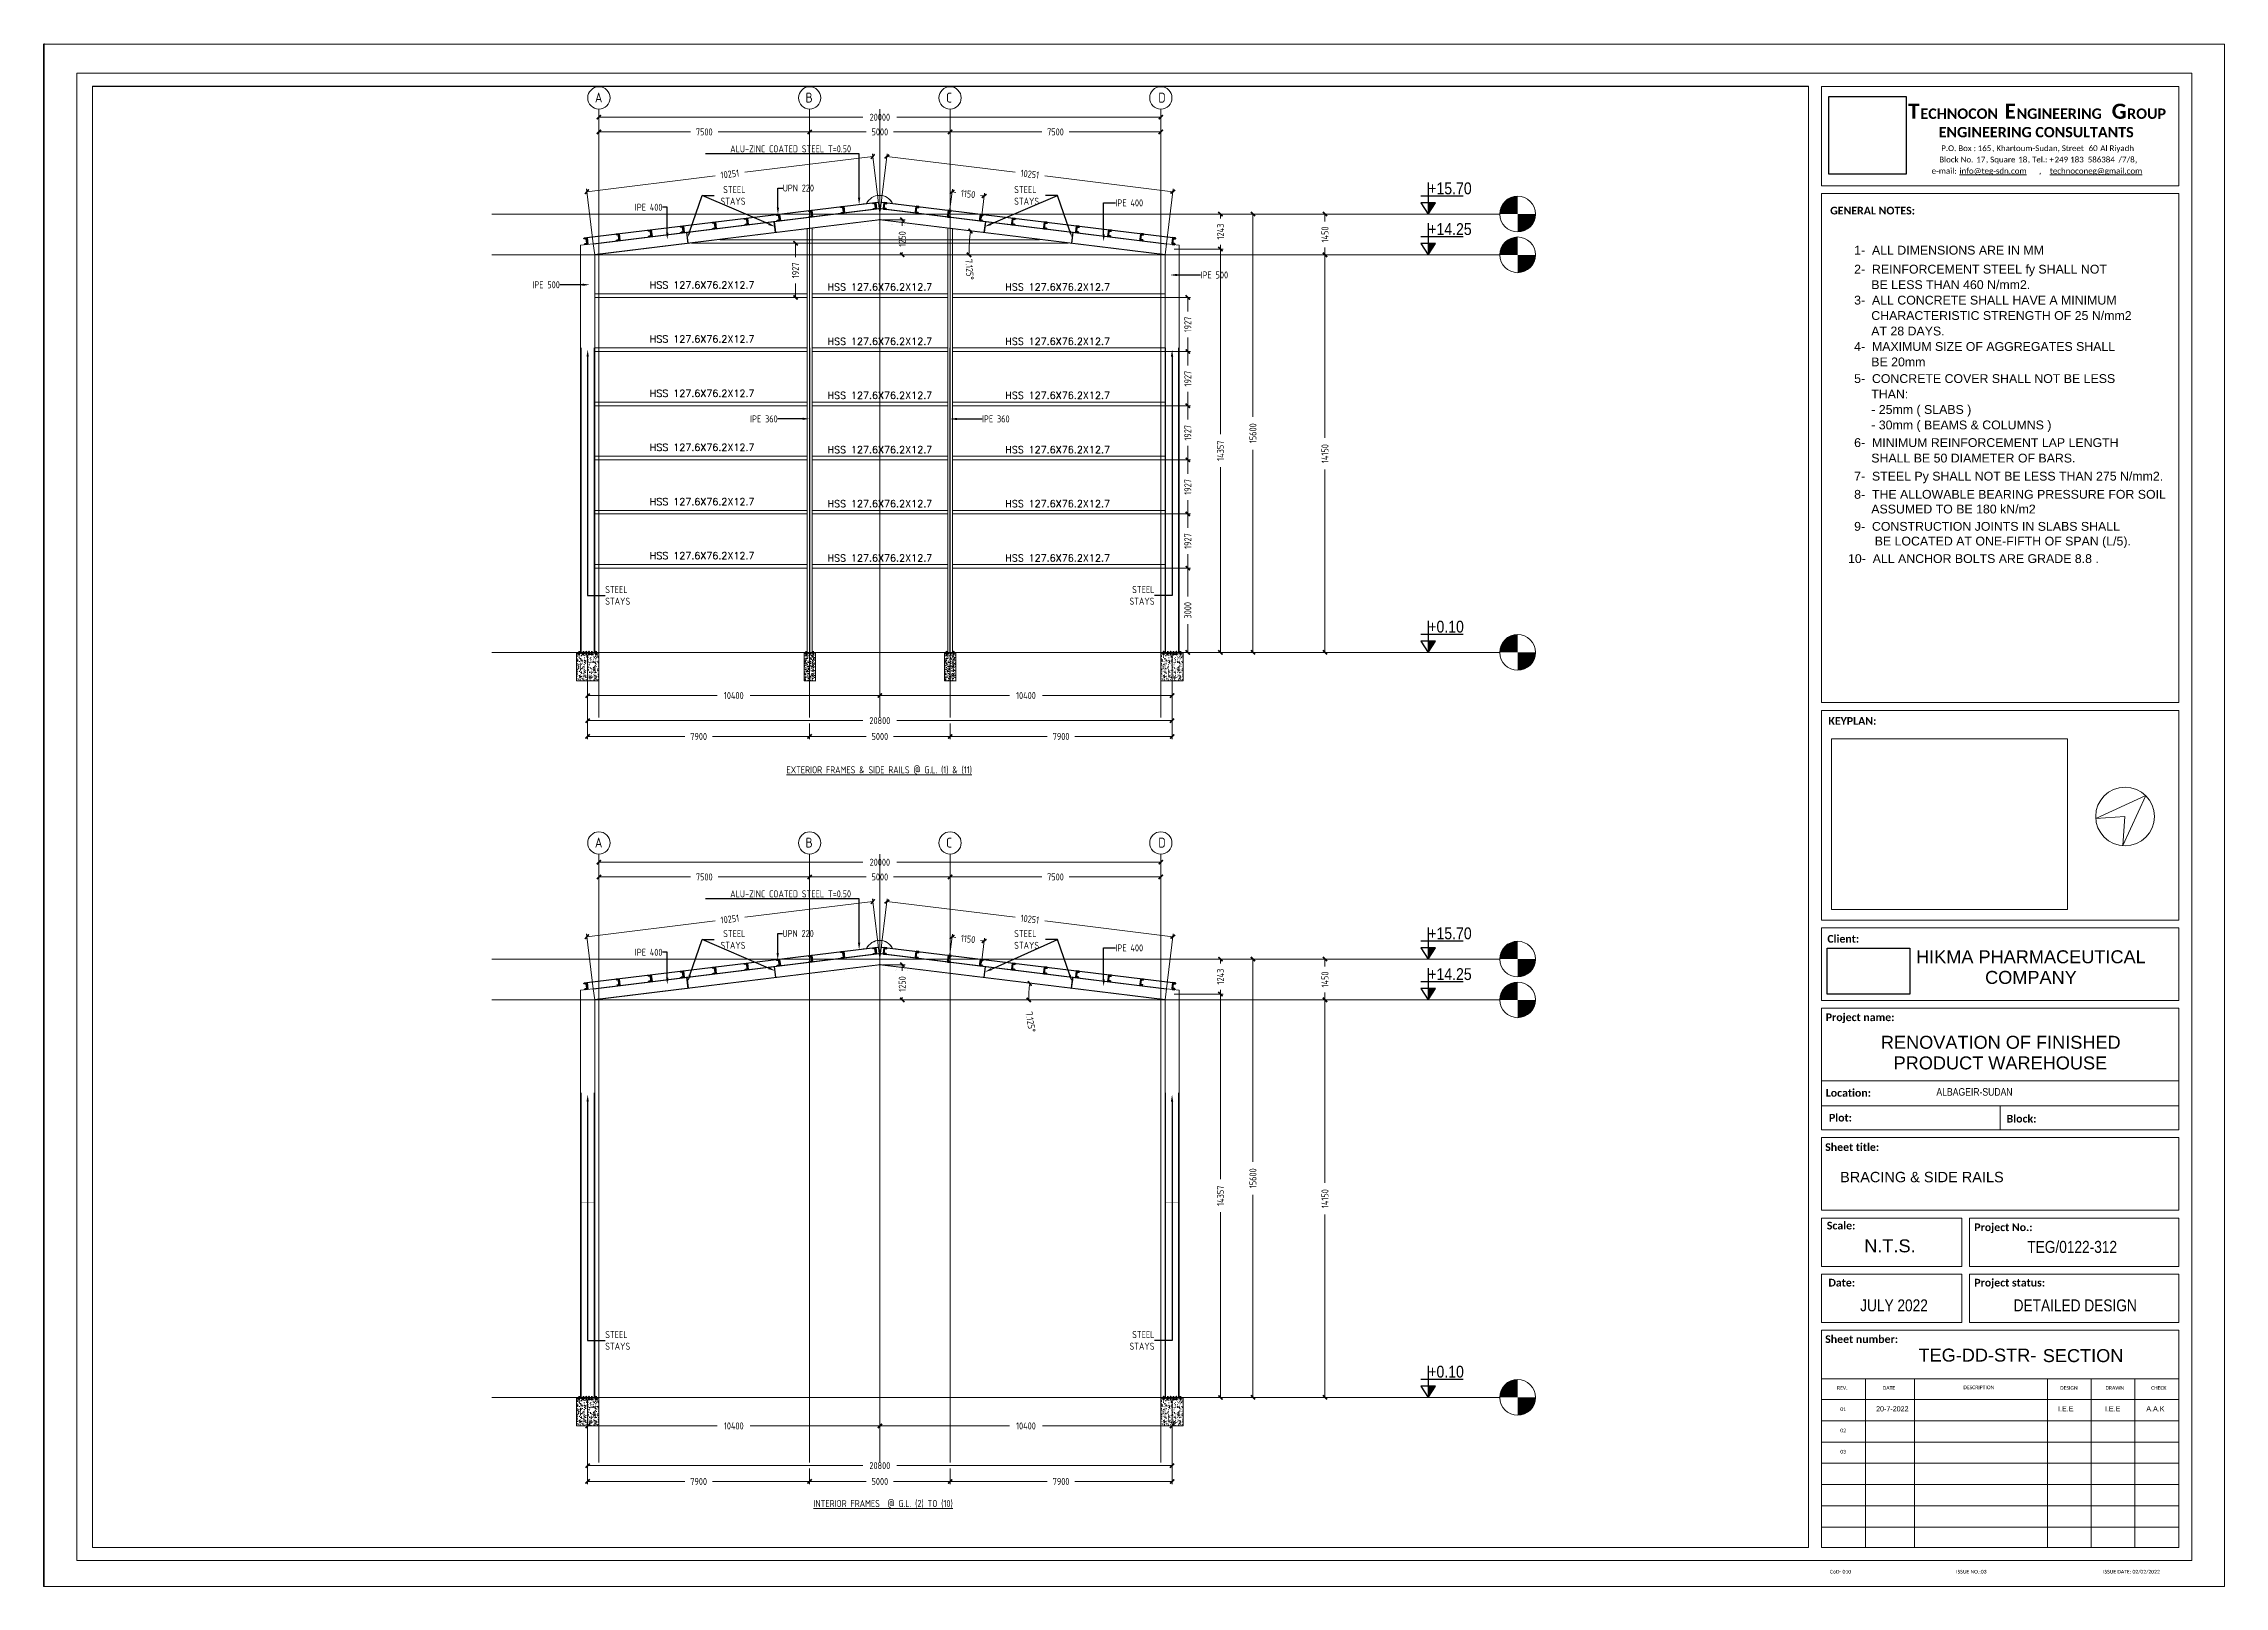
# Paper-space layout 'SEC-01' of a CAD drawing. Header units: millimetres. Extents: x 2 to 422, y -1 to 296.
# The model-space entities are those that its viewports show. They can reach past a viewport. Long polylines and large blocks are cut down to what shows.
import ezdxf
from ezdxf import colors
from ezdxf.entities.mleader import LeaderData, LeaderLine
from ezdxf.math import Vec2, Vec3

# ---------------------------------------------------------------- set-up
doc = ezdxf.new("R2010")
doc.units = ezdxf.units.MM
doc.linetypes.add('HIDDEN2', pattern=[4.7625, 3.175, -1.5875])
for name, color, linetype, lineweight in [('A-ANNO-NOTE', 131, 'Continuous', 9), ('A-FLOR', 192, 'Continuous', 9), ('A-FLOR-LEVL', 51, 'Continuous', 9), ('BEAMS', 6, 'Continuous', 30), ('G-ANNO-TTLB', 6, 'Continuous', 9), ('G-ANNO-TTLB-MEDM', 33, 'Continuous', 20), ('G-ANNO-TTLB-THIN', 151, 'Continuous', 9), ('KOT-20', 2, 'Continuous', 20), ('KOT-30', 3, 'Continuous', 0), ('S-BEAM', 12, 'Continuous', 9), ('SLAB', 6, 'Continuous', 25), ('STR-CONC_IN_SEC', 7, 'Continuous', 15), ('STR-DIM', 1, 'Continuous', 9), ('STR-GRID', 248, 'Continuous', 9), ('STR-STEEL_IN_SEC', 6, 'Continuous', 15), ('STR-STEEL_IN_SEC_HIDD', 6, 'HIDDEN2', 15), ('STR-TEXT', 7, 'Continuous', 9)]:
    doc.layers.add(name, color=color, linetype=linetype, lineweight=lineweight)
doc.layers.add('BINA', color=7, linetype='Continuous')
doc.layers.add('STR-COL', color=7, linetype='Continuous')
doc.layers.add('G-ANNO-NPLT', color=191, linetype='Continuous', plot=False)
doc.styles.add('Arial Narrow', font='ARIALN.TTF', dxfattribs={"height": 2.3})
doc.styles.add('Arial Narrow_1', font='ARIALN.TTF', dxfattribs={"height": 1.45})
doc.styles.add('Arial Narrow_2', font='ARIALN.TTF', dxfattribs={"height": 0.8})
doc.styles.add('Arial_2', font='arial.ttf', dxfattribs={"height": 952.5})
doc.styles.add('Arial_4', font='arial.ttf', dxfattribs={"height": 1})
doc.styles.add('ARİEL TUR', font='arial.ttf', dxfattribs={"width": 0.85})
doc.styles.add('Calibri', font='calibri.ttf', dxfattribs={"height": 0.7})
doc.styles.add('Calibri_1', font='calibri.ttf', dxfattribs={"height": 1.125})
doc.styles.add('Calibri_B', font='calibrib.ttf', dxfattribs={"height": 1.483573})
doc.styles.add('Calibri_B_1', font='calibrib.ttf', dxfattribs={"height": 2.025007})
doc.styles.add('Calibri_B_2', font='calibrib.ttf', dxfattribs={"height": 2.92498})
doc.styles.add('MINA_MM_ANNOT_PLAN', font='dim.shx', dxfattribs={"height": 350})
doc.styles.add('MINA_MM_LAYOUT', font='dim.shx', dxfattribs={"height": 250})
doc.dimstyles.new('MINA_MM_LAYOUT', dxfattribs={"dimtxt": 250, "dimasz": 150, "dimexe": 100, "dimexo": 100, "dimgap": 50, "dimtad": 0, "dimdec": 0, "dimzin": 0, "dimdsep": 46, "dimtxsty": 'MINA_MM_LAYOUT', "dimblk": 'ARCHTICK', "dimcen": 0.09, "dimclrd": 256, "dimclre": 256, "dimclrt": 7, "dimadec": 0, "dimazin": 0, "dimtfac": 1, "dimtdec": 0, "dimtix": 1, "dimtofl": 0, "dimtmove": 0, "dimatfit": 0, "dimfxl": 1, "dimtolj": 1, "dimtzin": 0, "dimlwd": -1, "dimlwe": -1, "dimarcsym": 0})
picture_1 = doc.add_image_def('image2.png', size_in_pixel=(900, 500))
picture_2 = doc.add_image_def('image3.jpg', size_in_pixel=(269, 270))

psp = doc.layouts.new('SEC-01')

# ---------------------------------------------------------------- texts
at = {"layer": 'G-ANNO-TTLB', "color": 7, "width": 151.9009, "attachment_point": 1, "style": 'Arial_2'}
for s, insert, char_height in [('BRACING & SIDE RAILS', (348.39, 78.72), 2), ('N.T.S.', (353.05, 65.72), 2.5), ('SECTION', (387.43, 44.58), 2.5)]:
    psp.add_mtext(s, dxfattribs=dict(at, insert=insert, char_height=char_height))

msp = doc.modelspace()

# ---------------------------------------------------------------- texts
at = {"layer": 'STR-TEXT', "color": 7, "ltscale": 10, "char_height": 250, "attachment_point": 5, "style": 'MINA_MM_LAYOUT'}
for s, insert, width in [('\\A1;{\\LEXTERIOR FRAMES & SIDE RAILS @ G.L. (1) & (11)}', (551953.1295, 609819.2804), 7313.692838), ('\\A1;{\\LINTERIOR FRAMES  @ G.L. (2) TO (10)}', (552093.683, 583707.267), 7499.732076)]:
    msp.add_mtext(s, dxfattribs=dict(at, insert=insert, width=width))

# ---------------------------------------------------------------- blocks, each defined once
blk = doc.blocks.new('iuukkk')
at = {"layer": 'A-ANNO-NOTE'}
for p, q in [((397.63, 146.78), (407.26, 151.17)), ((403.25, 147.16), (397.63, 146.78)), ((407.26, 151.17), (402.87, 141.54)), ((402.87, 141.54), (403.25, 147.16))]:
    blk.add_line(p, q, dxfattribs=at)
blk.add_circle((403.27, 147.17), 5.65, dxfattribs=at)
at = {"layer": 'G-ANNO-TTLB'}
blk.add_line((2.5, -1), (2.5, 296), dxfattribs=at)
at = {"layer": 'G-ANNO-TTLB', "color": 7}
for p, q in [((346.72, 162.11), (346.72, 129.25)), ((392.21, 162.11), (346.72, 162.11)), ((392.21, 129.25), (392.21, 162.11)), ((346.72, 129.25), (392.21, 129.25)), ((413.61, 48.21), (344.84, 48.21)), ((413.61, 38.88), (413.61, 48.21)), ((344.84, 38.88), (413.61, 38.88)), ((353.27, 38.88), (353.27, 6.4)), ((362.73, 38.88), (362.73, 6.4)), ((388.31, 38.88), (388.31, 6.4)), ((396.74, 38.88), (396.74, 6.4)), ((405.17, 38.88), (405.17, 6.4)), ((413.61, 38.88), (413.61, 6.4)), ((344.84, 34.87), (413.61, 34.87)), ((344.84, 30.77), (413.61, 30.77)), ((344.84, 26.68), (413.61, 26.68)), ((344.84, 22.59), (413.61, 22.59)), ((344.84, 18.5), (413.61, 18.5)), ((344.84, 14.4), (413.61, 14.4)), ((344.84, 10.31), (413.61, 10.31)), ((413.61, 6.4), (344.84, 6.4))]:
    blk.add_line(p, q, dxfattribs=at)
at = {"layer": 'G-ANNO-TTLB-MEDM'}
for p, q in [((2.4, 295.89), (422.4, 295.89)), ((2.4, -1.11), (2.4, 295.89)), ((344.84, 268.64), (344.84, 287.77)), ((344.84, 287.77), (413.61, 287.77)), ((413.61, 287.77), (413.61, 268.64)), ((413.61, 268.64), (344.84, 268.64)), ((344.84, 267.16), (344.84, 169.09)), ((413.61, 267.16), (344.84, 267.16)), ((413.61, 169.09), (413.61, 267.16)), ((344.84, 169.09), (413.61, 169.09)), ((344.84, 167.6), (344.84, 127.21)), ((413.61, 167.6), (344.84, 167.6)), ((413.61, 127.21), (413.61, 167.6)), ((344.84, 127.21), (413.61, 127.21)), ((344.84, 125.72), (413.61, 125.72)), ((344.84, 111.73), (344.84, 125.72)), ((413.61, 125.72), (413.61, 111.73)), ((413.61, 111.73), (344.84, 111.73)), ((344.84, 111.73), (413.61, 111.73)), ((413.61, 111.73), (344.84, 111.73)), ((344.84, 110.24), (413.61, 110.24)), ((344.84, 96.25), (344.84, 110.24)), ((413.61, 110.24), (413.61, 96.25)), ((344.84, 96.25), (413.61, 96.25)), ((344.84, 86.8), (344.84, 96.25)), ((413.61, 96.25), (413.61, 86.8)), ((344.84, 91.46), (413.61, 91.46)), ((379.22, 91.46), (379.22, 86.8)), ((413.61, 86.8), (344.84, 86.8)), ((344.84, 85.31), (413.61, 85.31)), ((344.84, 71.32), (344.84, 85.31)), ((413.61, 85.31), (413.61, 71.32)), ((413.61, 71.32), (344.84, 71.32)), ((344.84, 69.83), (344.84, 60.51)), ((371.85, 69.83), (344.84, 69.83)), ((371.85, 60.51), (371.85, 69.83)), ((373.34, 69.83), (413.61, 69.83)), ((373.34, 60.51), (373.34, 69.83)), ((413.61, 69.83), (413.61, 60.51)), ((344.84, 60.51), (371.85, 60.51)), ((344.84, 59.02), (344.84, 49.7)), ((371.85, 59.02), (344.84, 59.02)), ((371.85, 49.7), (371.85, 59.02)), ((413.61, 60.51), (373.34, 60.51)), ((373.34, 59.02), (413.61, 59.02)), ((373.34, 49.7), (373.34, 59.02)), ((413.61, 59.02), (413.61, 49.7)), ((344.84, 49.7), (371.85, 49.7)), ((413.61, 49.7), (373.34, 49.7)), ((422.4, -1.11), (2.4, -1.11))]:
    blk.add_line(p, q, dxfattribs=at)
at = {"layer": 'G-ANNO-TTLB-MEDM', "color": 7}
for p, q in [((413.61, 48.21), (344.84, 48.21)), ((344.84, 48.21), (344.84, 38.88)), ((413.61, 6.4), (413.61, 48.21)), ((344.84, 6.4), (344.84, 38.88)), ((344.84, 38.88), (413.61, 38.88)), ((344.84, 6.4), (413.61, 6.4))]:
    blk.add_line(p, q, dxfattribs=at)
at = {"layer": 'G-ANNO-TTLB-MEDM'}
blk.add_lwpolyline([(342.33, 287.77), (11.79, 287.77), (11.79, 6.4), (342.33, 6.4), (342.33, 287.77)], dxfattribs=at)
at = {"layer": 'G-ANNO-TTLB-THIN'}
blk.add_line((2.5, 296), (2.5, -1), dxfattribs=at)
for points in [[(422.4, -1.11), (422.4, 295.89), (2.4, 295.89), (2.4, -1.11)], [(8.79, 290.29), (8.79, 3.89), (416.11, 3.89), (416.11, 290.29)]]:
    blk.add_lwpolyline(points, close=True, dxfattribs=at)
at = {"layer": 'G-ANNO-TTLB', "color": 7, "attachment_point": 1}
for s, insert, char_height, width, style in [('\\fCalibri|b1|i0|c0|p34|;T', (361.5, 284.43), 2.9, 2.7257, 'Calibri_B_2'), ('ECHNOCON', (363.86, 283.51), 2, 18.519, 'Calibri_B_1'), ('\\fCalibri|b1|i0|c0|p34|;E', (380.08, 284.43), 2.9, 2.7257, 'Calibri_B_2'), ('NGINEERING', (382.39, 283.51), 2, 20.6034, 'Calibri_B_1'), ('\\fCalibri|b1|i0|c0|p34|;G', (400.71, 284.43), 2.9, 3.5274, 'Calibri_B_2'), ('ROUP', (403.68, 283.51), 2, 9.2996, 'Calibri_B_1'), ('ENGINEERING CONSULTANTS', (367.38, 279.95), 2, 46.9789, 'Calibri_B_1'), ('Block No. ', (367.49, 274.22), 1.1, 8.6582, 'Calibri_1'), ('P.O. Box :', (367.88, 276.4), 1.1, 8.4979, 'Calibri_1'), ('17', (374.63, 274.22), 1.1, 2.2447, 'Calibri_1'), ('165', (374.9, 276.4), 1.1, 3.3671, 'Calibri_1'), (', Square ', (376.48, 274.22), 1.1, 7.5359, 'Calibri_1'), (', Khartoum-Sudan, Street ', (377.67, 276.4), 1.1, 22.5274, 'Calibri_1'), ('18', (382.7, 274.22), 1.1, 2.2447, 'Calibri_1'), (', Tel.: +', (384.55, 274.22), 1.1, 6.2532, 'Calibri_1'), ('249 183  586384', (389.71, 274.22), 1.1, 14.9114, 'Calibri_1'), ('60 ', (396.26, 276.4), 1.1, 2.7257, 'Calibri_1'), ('Al Riyadh', (398.51, 276.4), 1.1, 8.1772, 'Calibri_1'), ('/', (402.01, 274.22), 1.1, 0.8017, 'Calibri_1'), ('7', (402.68, 274.22), 1.1, 1.1224, 'Calibri_1'), ('/', (403.6, 274.22), 1.1, 0.8017, 'Calibri_1'), ('8', (404.26, 274.22), 1.1, 1.1224, 'Calibri_1'), (',', (405.19, 274.22), 1.1, 0.5612, 'Calibri_1'), ('e-mail: ', (366.03, 272.03), 1.1, 6.4937, 'Calibri_1'), ('\\Linfo@teg-sdn.com ', (371.39, 272.03), 1.1, 16.6751, 'Calibri_1'), ('    ,    ', (385.15, 272.03), 1.1, 4.4093, 'Calibri_1'), ('\\Ltechnoconeg@gmail.com', (388.79, 272.03), 1.1, 22.2869, 'Calibri_1'), ('GENERAL NOTES:', (346.48, 264.58), 1.48, 20.1224, 'Calibri_B'), ('1-  ALL DIMENSIONS ARE IN MM ', (351.1, 257.07), 1.7, 58.0557, 'Arial_4'), ('2-  REINFORCEMENT STEEL fy SHALL NOT', (351.1, 253.41), 1.7, 65.578, 'Arial_4'), ('     BE LESS THAN 460 N/mm2.', (351.1, 250.43), 1.7, 45.8565, 'Arial_4'), ('3-  ALL CONCRETE SHALL HAVE A MINIMUM', (351.1, 247.45), 1.7, 68.0633, 'Arial_4'), ('     CHARACTERISTIC STRENGTH OF 25 N/mm2 ', (351.1, 244.48), 1.7, 72.8734, 'Arial_4'), ('     AT 28 DAYS.', (351.1, 241.5), 1.7, 23.4093, 'Arial_4'), ('4-  MAXIMUM SIZE OF AGGREGATES SHALL', (351.1, 238.52), 1.7, 67.6624, 'Arial_4'), ('     BE 20mm ', (351.1, 235.55), 1.7, 64.7763, 'Arial_4'), ('5-  CONCRETE COVER SHALL NOT BE LESS', (351.1, 232.34), 1.7, 67.9831, 'Arial_4'), ('     THAN:', (351.1, 229.36), 1.7, 14.0295, 'Arial_4'), ('     - 25mm ( SLABS )', (351.1, 226.39), 1.7, 30.4641, 'Arial_4'), ('     - 30mm ( BEAMS & COLUMNS )', (351.1, 223.41), 1.7, 51.308, 'Arial_4'), ('6-  MINIMUM REINFORCEMENT LAP LENGTH', (351.1, 220.01), 1.7, 80.3291, 'Arial_4'), ('     SHALL BE 50 DIAMETER OF BARS.', (351.1, 217.03), 1.7, 80.3291, 'Arial_4'), ('8-  THE ALLOWABLE BEARING PRESSURE FOR SOIL\\P     ASSUMED TO BE 180 kN/m2', (351.1, 210.05), 1.7, 80.3291, 'Arial_4'), ('7-  STEEL Py SHALL NOT BE LESS THAN 275 N/mm2.', (351.1, 213.55), 1.7, 80.3291, 'Arial_4'), ('9-  CONSTRUCTION JOINTS IN SLABS SHALL \\P      BE LOCATED AT ONE-FIFTH OF SPAN (L/5).  ', (351.1, 203.88), 1.7, 59.7088, 'Arial_4'), ('10-  ALL ANCHOR BOLTS ARE GRADE 8.8 .  ', (349.92, 197.67), 1.7, 59.7088, 'Arial_4'), ('KEYPLAN:', (346.14, 166.3), 1.48, 11.384, 'Calibri_B'), ('Client:', (345.94, 124.34), 1.48, 7.6962, 'Calibri_B'), ('HIKMA PHARMACEUTICAL ', (363.02, 121.39), 2.5, 54.5949, 'Arial_2'), ('COMPANY', (376.32, 117.42), 2.5, 21.2447, 'Arial_2'), ('Project name:', (345.63, 109.23), 1.48, 16.3544, 'Calibri_B'), ('RENOVATION OF FINISHED ', (356.25, 104.92), 2.5, 57.1603, 'Arial_2'), ('PRODUCT WAREHOUSE', (358.7, 100.95), 2.5, 49.9451, 'Arial_2'), ('Location:', (345.63, 94.67), 1.48, 10.8228, 'Calibri_B'), ('ALBAGEIR-SUDAN', (366.94, 94.84), 1.45, 18.8397, 'Arial Narrow_1'), ('Plot:', (346.25, 89.89), 1.48, 5.5316, 'Calibri_B'), ('Block: ', (380.46, 89.7), 1.48, 7.8565, 'Calibri_B'), ('Sheet title:', (345.52, 84.22), 1.48, 12.9873, 'Calibri_B'), ('Scale:', (345.83, 69.11), 1.48, 6.8945, 'Calibri_B'), ('Project No.:', (374.24, 68.79), 1.48, 13.8692, 'Calibri_B'), ('TEG/0122-312', (384.45, 65.42), 2.3, 20.7637, 'Arial Narrow'), ('Date:', (346.14, 58.12), 1.48, 6.3333, 'Calibri_B'), ('Project status:', (374.24, 58.12), 1.48, 16.8354, 'Calibri_B'), ('JULY 2022', (352.26, 54.16), 2.3, 14.0295, 'Arial Narrow'), ('DETAILED DESIGN', (381.82, 54.16), 2.3, 31.346, 'Arial Narrow'), ('Sheet number:', (345.52, 47.24), 1.48, 17.3966, 'Calibri_B'), ('TEG-DD-STR-', (363.49, 44.68), 2.5, 29.6624, 'Arial_2'), ('REV.', (347.81, 37.46), 0.7, 2.4051, 'Calibri'), ('20-7-2022', (355.33, 33.59), 1, 5.692, 'Arial Narrow_2'), ('DATE', (356.62, 37.46), 0.7, 2.8059, 'Calibri'), ('DESCRIPTION', (372.13, 37.56), 0.7, 7.0548, 'Calibri'), ('DESIGN', (390.77, 37.46), 0.7, 3.9283, 'Calibri'), ('DRAWN', (399.51, 37.46), 0.7, 4.1688, 'Calibri'), ('CHECK', (408.3, 37.46), 0.7, 3.5274, 'Calibri'), ('01', (348.43, 33.36), 0.7, 1.2827, 'Calibri'), ('I.E.E', (390.37, 33.59), 1, 5.692, 'Arial Narrow_2'), ('I.E.E', (399.4, 33.59), 1, 4.1688, 'Arial Narrow_2'), ('A.A.K', (407.37, 33.59), 1, 5.2911, 'Arial Narrow_2'), ('02', (348.43, 29.27), 0.7, 1.2827, 'Calibri'), ('03', (348.43, 25.18), 0.7, 1.2827, 'Calibri'), ('CoD- 010                                                                                  ISSUE NO.:03                                                                                           ISSUE DATE: 02/02/2022', (346.45, 2.07), 0.7, 79.8481, 'Calibri')]:
    blk.add_mtext(s, dxfattribs=dict(at, insert=insert, char_height=char_height, width=width, style=style))
image = blk.add_image(picture_2, insert=(346.2, 270.89), size_in_units=(14.89, 14.95))
image.dxf.flags = 7
image = blk.add_image(picture_1, insert=(345.93, 112.96), size_in_units=(15.89, 8.83))
image.dxf.flags = 7
blk = doc.blocks.new('_ARCHTICK')
at = {"color": 0, "linetype": 'ByBlock', "const_width": 0.4}
blk.add_lwpolyline([(-0.5, -0.5), (0.5, 0.5)], dxfattribs=at)
blk = doc.blocks.new('*D1696')
at = {"layer": 'Defpoints', "color": 0, "ltscale": 10, "transparency": 16777216}
for p in [(551976, 629416), (551976, 628166), (552774, 628166)]:
    blk.add_point(p, dxfattribs=at)
at = {"layer": 'STR-DIM', "ltscale": 10, "transparency": 16777216}
for p, q in [((552076, 629416), (552874, 629416)), ((552774, 629416), (552774, 629197)), ((552076, 628166), (552874, 628166)), ((552774, 628166), (552774, 628263))]:
    blk.add_line(p, q, dxfattribs=at)
at = {"layer": 'STR-DIM', "ltscale": 10, "transparency": 16777216, "xscale": 150, "yscale": 150, "zscale": 150}
for p, rotation in [((552774, 629416), 90), ((552774, 628166), 270)]:
    blk.add_blockref('_ARCHTICK', p, dxfattribs=dict(at, rotation=rotation))
at = {"layer": 'STR-DIM', "color": 7, "ltscale": 10, "transparency": 16777216, "insert": (552774, 628730), "char_height": 250, "attachment_point": 5, "rotation": 90, "style": 'MINA_MM_LAYOUT'}
blk.add_mtext('\\A1;1250', dxfattribs=at)
blk = doc.blocks.new('C2')
at = {"layer": 'STR-STEEL_IN_SEC'}
blk.add_lwpolyline([(549391, 632348), (549391, 617272), (549561, 617272), (549561, 632370)], dxfattribs=at)
at = {"layer": 'STR-STEEL_IN_SEC_HIDD', "ltscale": 0.1}
blk.add_lwpolyline([(549472, 617272), (549480, 617272), (549480, 632359), (549472, 632359)], close=True, dxfattribs=at)
blk = doc.blocks.new('*D2095')
at = {"layer": 'Defpoints', "color": 0, "ltscale": 10, "transparency": 16777216}
for p in [(541976, 636319), (541976, 635941), (561976, 635535)]:
    blk.add_point(p, dxfattribs=at)
at = {"layer": 'STR-DIM', "ltscale": 10, "transparency": 16777216}
for p, q in [((541976, 636041), (541976, 636419)), ((541976, 636319), (551366, 636319)), ((561976, 636319), (552586, 636319)), ((561976, 635635), (561976, 636419))]:
    blk.add_line(p, q, dxfattribs=at)
at = {"layer": 'STR-DIM', "ltscale": 10, "transparency": 16777216, "xscale": 150, "yscale": 150, "zscale": 150, "rotation": 180}
blk.add_blockref('_ARCHTICK', (541976, 636319), dxfattribs=at)
at = {"layer": 'STR-DIM', "ltscale": 10, "transparency": 16777216, "xscale": 150, "yscale": 150, "zscale": 150}
blk.add_blockref('_ARCHTICK', (561976, 636319), dxfattribs=at)
at = {"layer": 'STR-DIM', "color": 7, "ltscale": 10, "transparency": 16777216, "insert": (551976, 636319), "char_height": 250, "attachment_point": 5, "style": 'MINA_MM_LAYOUT'}
blk.add_mtext('\\A1;20000', dxfattribs=at)
blk = doc.blocks.new('*D2096')
at = {"layer": 'Defpoints', "color": 0, "ltscale": 10, "transparency": 16777216}
for p in [(554476, 635795), (554476, 635035), (561976, 635535)]:
    blk.add_point(p, dxfattribs=at)
at = {"layer": 'STR-DIM', "ltscale": 10, "transparency": 16777216}
for p, q in [((554476, 635135), (554476, 635895)), ((554476, 635795), (557736, 635795)), ((561976, 635795), (558716, 635795)), ((561976, 635635), (561976, 635895))]:
    blk.add_line(p, q, dxfattribs=at)
at = {"layer": 'STR-DIM', "ltscale": 10, "transparency": 16777216, "xscale": 150, "yscale": 150, "zscale": 150, "rotation": 180}
blk.add_blockref('_ARCHTICK', (554476, 635795), dxfattribs=at)
at = {"layer": 'STR-DIM', "ltscale": 10, "transparency": 16777216, "xscale": 150, "yscale": 150, "zscale": 150}
blk.add_blockref('_ARCHTICK', (561976, 635795), dxfattribs=at)
at = {"layer": 'STR-DIM', "color": 7, "ltscale": 10, "transparency": 16777216, "insert": (558226, 635795), "char_height": 250, "attachment_point": 5, "style": 'MINA_MM_LAYOUT'}
blk.add_mtext('\\A1;7500', dxfattribs=at)
blk = doc.blocks.new('*D2097')
at = {"layer": 'Defpoints', "color": 0, "transparency": 16777216}
for p in [(541976, 635795), (541976, 635535), (549476, 635035)]:
    blk.add_point(p, dxfattribs=at)
at = {"layer": 'STR-DIM', "transparency": 16777216}
for p, q in [((541976, 635635), (541976, 635895)), ((541976, 635795), (545236, 635795)), ((549476, 635795), (546216, 635795)), ((549476, 635135), (549476, 635895))]:
    blk.add_line(p, q, dxfattribs=at)
at = {"layer": 'STR-DIM', "transparency": 16777216, "xscale": 150, "yscale": 150, "zscale": 150, "rotation": 180}
blk.add_blockref('_ARCHTICK', (541976, 635795), dxfattribs=at)
at = {"layer": 'STR-DIM', "transparency": 16777216, "xscale": 150, "yscale": 150, "zscale": 150}
blk.add_blockref('_ARCHTICK', (549476, 635795), dxfattribs=at)
at = {"layer": 'STR-DIM', "color": 7, "transparency": 16777216, "insert": (545726, 635795), "char_height": 250, "attachment_point": 5, "style": 'MINA_MM_LAYOUT'}
blk.add_mtext('\\A1;7500', dxfattribs=at)
blk = doc.blocks.new('*D2098')
at = {"layer": 'Defpoints', "color": 0, "transparency": 16777216}
for p in [(549476, 635795), (549476, 635035), (554476, 635035)]:
    blk.add_point(p, dxfattribs=at)
at = {"layer": 'STR-DIM', "transparency": 16777216}
for p, q in [((549476, 635135), (549476, 635895)), ((549476, 635795), (551486, 635795)), ((554476, 635795), (552466, 635795)), ((554476, 635135), (554476, 635895))]:
    blk.add_line(p, q, dxfattribs=at)
at = {"layer": 'STR-DIM', "transparency": 16777216, "xscale": 150, "yscale": 150, "zscale": 150, "rotation": 180}
blk.add_blockref('_ARCHTICK', (549476, 635795), dxfattribs=at)
at = {"layer": 'STR-DIM', "transparency": 16777216, "xscale": 150, "yscale": 150, "zscale": 150}
blk.add_blockref('_ARCHTICK', (554476, 635795), dxfattribs=at)
at = {"layer": 'STR-DIM', "color": 7, "transparency": 16777216, "insert": (551976, 635795), "char_height": 250, "attachment_point": 5, "style": 'MINA_MM_LAYOUT'}
blk.add_mtext('\\A1;5000', dxfattribs=at)
blk = doc.blocks.new('*D2099')
at = {"layer": 'Defpoints', "color": 0, "ltscale": 10, "transparency": 16777216}
for p in [(562351, 631628), (563824, 617272), (564099, 617272)]:
    blk.add_point(p, dxfattribs=at)
at = {"layer": 'STR-DIM', "ltscale": 10, "transparency": 16777216}
for p, q in [((562451, 631628), (564199, 631628)), ((564099, 631628), (564099, 625036)), ((564099, 617272), (564099, 623864)), ((563924, 617272), (564199, 617272))]:
    blk.add_line(p, q, dxfattribs=at)
at = {"layer": 'STR-DIM', "ltscale": 10, "transparency": 16777216, "xscale": 150, "yscale": 150, "zscale": 150}
for p, rotation in [((564099, 631628), 90), ((564099, 617272), 270)]:
    blk.add_blockref('_ARCHTICK', p, dxfattribs=dict(at, rotation=rotation))
at = {"layer": 'STR-DIM', "color": 7, "ltscale": 10, "transparency": 16777216, "insert": (564099, 624450), "char_height": 250, "attachment_point": 5, "rotation": 90, "style": 'MINA_MM_LAYOUT'}
blk.add_mtext('\\A1;14357', dxfattribs=at)
blk = doc.blocks.new('*D2100')
at = {"layer": 'Defpoints', "color": 0, "ltscale": 10, "transparency": 16777216}
for p in [(563302, 632872), (564099, 632872), (562351, 631628)]:
    blk.add_point(p, dxfattribs=at)
at = {"layer": 'STR-DIM', "ltscale": 10, "transparency": 16777216}
for p, q in [((563402, 632872), (564199, 632872)), ((564099, 632872), (564099, 632717)), ((562451, 631628), (564199, 631628)), ((564099, 631628), (564099, 631783))]:
    blk.add_line(p, q, dxfattribs=at)
at = {"layer": 'STR-DIM', "ltscale": 10, "transparency": 16777216, "xscale": 150, "yscale": 150, "zscale": 150}
for p, rotation in [((564099, 632872), 90), ((564099, 631628), 270)]:
    blk.add_blockref('_ARCHTICK', p, dxfattribs=dict(at, rotation=rotation))
at = {"layer": 'STR-DIM', "color": 7, "ltscale": 10, "transparency": 16777216, "insert": (564099, 632250), "char_height": 250, "attachment_point": 5, "rotation": 90, "style": 'MINA_MM_LAYOUT'}
blk.add_mtext('\\A1;1243', dxfattribs=at)
blk = doc.blocks.new('*D2101')
at = {"layer": 'Defpoints', "color": 0, "ltscale": 10, "transparency": 16777216}
for p in [(563302, 632872), (563824, 617272), (565255, 617272)]:
    blk.add_point(p, dxfattribs=at)
at = {"layer": 'STR-DIM', "ltscale": 10, "transparency": 16777216}
for p, q in [((563402, 632872), (565355, 632872)), ((565255, 632872), (565255, 625657)), ((565255, 617272), (565255, 624486)), ((563924, 617272), (565355, 617272))]:
    blk.add_line(p, q, dxfattribs=at)
at = {"layer": 'STR-DIM', "ltscale": 10, "transparency": 16777216, "xscale": 150, "yscale": 150, "zscale": 150}
for p, rotation in [((565255, 632872), 90), ((565255, 617272), 270)]:
    blk.add_blockref('_ARCHTICK', p, dxfattribs=dict(at, rotation=rotation))
at = {"layer": 'STR-DIM', "color": 7, "ltscale": 10, "transparency": 16777216, "insert": (565255, 625072), "char_height": 250, "attachment_point": 5, "rotation": 90, "style": 'MINA_MM_LAYOUT'}
blk.add_mtext('\\A1;15600', dxfattribs=at)
blk = doc.blocks.new('Level - Level Head - Circle-15001-Section B')
at = {"layer": 'A-FLOR-LEVL', "true_color": 0xffffff}
h = blk.add_hatch(color=7, dxfattribs=at)
edge = h.paths.add_edge_path(flags=0)
edge.add_line((42780, 0), (42145, 0))
edge.add_arc((42780, 0), 635, 90, 180, ccw=False)
edge.add_line((42780, 635), (42780, 0))
h = blk.add_hatch(color=7, dxfattribs=at)
edge = h.paths.add_edge_path(flags=0)
edge.add_line((42780, -635), (42780, 0))
edge.add_line((42780, 0), (43415, 0))
edge.add_arc((42780, 0), 635, 270, 360, ccw=False)
at = {"layer": 'A-FLOR-LEVL', "color": 242, "true_color": 0xcd2027}
blk.add_circle((42780, 0), 635, dxfattribs=at)
blk = doc.blocks.new('*D2102')
at = {"layer": 'Defpoints', "color": 0, "ltscale": 10, "transparency": 16777216}
for p in [(566454, 631422), (566454, 617272), (567819, 617272)]:
    blk.add_point(p, dxfattribs=at)
at = {"layer": 'STR-DIM', "ltscale": 10, "transparency": 16777216}
for p, q in [((566554, 631422), (567919, 631422)), ((567819, 631422), (567819, 624908)), ((567819, 617272), (567819, 623785)), ((566554, 617272), (567919, 617272))]:
    blk.add_line(p, q, dxfattribs=at)
at = {"layer": 'STR-DIM', "ltscale": 10, "transparency": 16777216, "xscale": 150, "yscale": 150, "zscale": 150}
for p, rotation in [((567819, 631422), 90), ((567819, 617272), 270)]:
    blk.add_blockref('_ARCHTICK', p, dxfattribs=dict(at, rotation=rotation))
at = {"layer": 'STR-DIM', "color": 7, "ltscale": 10, "transparency": 16777216, "insert": (567819, 624347), "char_height": 250, "attachment_point": 5, "rotation": 90, "style": 'MINA_MM_LAYOUT'}
blk.add_mtext('\\A1;14150', dxfattribs=at)
blk = doc.blocks.new('*D2103')
at = {"layer": 'Defpoints', "color": 0, "ltscale": 10, "transparency": 16777216}
for p in [(566650, 632872), (567819, 632872), (566454, 631422)]:
    blk.add_point(p, dxfattribs=at)
at = {"layer": 'STR-DIM', "ltscale": 10, "transparency": 16777216}
for p, q in [((566750, 632872), (567919, 632872)), ((567819, 632872), (567819, 632613)), ((566554, 631422), (567919, 631422)), ((567819, 631422), (567819, 631680))]:
    blk.add_line(p, q, dxfattribs=at)
at = {"layer": 'STR-DIM', "ltscale": 10, "transparency": 16777216, "xscale": 150, "yscale": 150, "zscale": 150}
for p, rotation in [((567819, 632872), 90), ((567819, 631422), 270)]:
    blk.add_blockref('_ARCHTICK', p, dxfattribs=dict(at, rotation=rotation))
at = {"layer": 'STR-DIM', "color": 7, "ltscale": 10, "transparency": 16777216, "insert": (567819, 632147), "char_height": 250, "attachment_point": 5, "rotation": 90, "style": 'MINA_MM_LAYOUT'}
blk.add_mtext('\\A1;1450', dxfattribs=at)
blk = doc.blocks.new('*D1705')
at = {"layer": 'Defpoints', "color": 0, "ltscale": 10, "transparency": 16777216}
for p in [(551976, 629416), (555172, 628731), (538171, 628166), (561976, 628166), (574041, 628166)]:
    blk.add_point(p, dxfattribs=at)
at = {"layer": 'STR-DIM', "ltscale": 10, "transparency": 16777216}
blk.add_arc((561976, 628166), 6828, 172.87498, 180, dxfattribs=at)
at = {"layer": 'STR-DIM', "ltscale": 10, "transparency": 16777216, "xscale": 150, "yscale": 150, "zscale": 150}
for p, rotation in [((555201, 629012), 82.8749836510991), ((555148, 628166), 269.9999999999999)]:
    blk.add_blockref('_ARCHTICK', p, dxfattribs=dict(at, rotation=rotation))
at = {"layer": 'STR-DIM', "color": 7, "ltscale": 10, "transparency": 16777216, "insert": (555168, 627643), "char_height": 250, "attachment_point": 5, "rotation": 274.39119, "style": 'MINA_MM_LAYOUT'}
blk.add_mtext('\\A1;7.125°', dxfattribs=at)
blk = doc.blocks.new('*U1873')
at = {"layer": 'STR-DIM'}
blk.add_lwpolyline([(-2700, 98), (4865, 98), (4865, -30), (-2700, -30)], close=True, dxfattribs=at)
blk = doc.blocks.new('*U1874')
at = {"layer": 'STR-STEEL_IN_SEC', "color": 0, "linetype": 'ByBlock', "lineweight": -2, "transparency": 16777216}
for p in [(0, 9635), (0, 7708), (0, 5781), (0, 3854), (0, 1927), (0, 0)]:
    blk.add_blockref('*U1873', p, dxfattribs=at)
blk = doc.blocks.new('*U1875')
at = {"layer": 'STR-DIM'}
blk.add_lwpolyline([(-2615, 98), (4950, 98), (4950, -30), (-2615, -30)], close=True, dxfattribs=at)
blk = doc.blocks.new('*U1876')
at = {"layer": 'STR-STEEL_IN_SEC', "color": 0, "linetype": 'ByBlock', "lineweight": -2, "transparency": 16777216}
for p in [(0, 9635), (0, 7708), (0, 5781), (0, 3854), (0, 1927), (0, 0)]:
    blk.add_blockref('*U1875', p, dxfattribs=at)
blk = doc.blocks.new('*U1877')
at = {"layer": 'STR-DIM'}
blk.add_lwpolyline([(-2615, 98), (2215, 98), (2215, -30), (-2615, -30)], close=True, dxfattribs=at)
blk = doc.blocks.new('*U1878')
at = {"layer": 'STR-STEEL_IN_SEC', "color": 0, "linetype": 'ByBlock', "lineweight": -2, "transparency": 16777216}
for p in [(0, 9635), (0, 7708), (0, 5781), (0, 3854), (0, 1927), (0, 0)]:
    blk.add_blockref('*U1877', p, dxfattribs=at)
blk = doc.blocks.new('KOTK5')
at = {"layer": 'BINA', "linetype": 'Continuous'}
blk.add_line((-0.23, 0.33), (1.108, 0.33), dxfattribs=at)
blk.add_lwpolyline([(0, 0.75), (0, -0.25), (0.23, 0.11), (-0.23, 0.11), (0, -0.25)], dxfattribs=at)
at = {"layer": 'BINA', "color": 1, "linetype": 'Continuous', "lineweight": 9}
blk.add_solid([(0, 0.11), (0, -0.25), (0.23, 0.11)], dxfattribs=at)
blk = doc.blocks.new('*D1924')
at = {"layer": 'Defpoints', "color": 0, "ltscale": 10, "transparency": 16777216}
for p in [(551976, 602900), (551976, 601650), (552774, 601650)]:
    blk.add_point(p, dxfattribs=at)
at = {"layer": 'STR-DIM', "ltscale": 10, "transparency": 16777216}
for p, q in [((552076, 602900), (552874, 602900)), ((552774, 602900), (552774, 602681)), ((552076, 601650), (552874, 601650)), ((552774, 601650), (552774, 601748))]:
    blk.add_line(p, q, dxfattribs=at)
at = {"layer": 'STR-DIM', "ltscale": 10, "transparency": 16777216, "xscale": 150, "yscale": 150, "zscale": 150}
for p, rotation in [((552774, 602900), 90), ((552774, 601650), 270)]:
    blk.add_blockref('_ARCHTICK', p, dxfattribs=dict(at, rotation=rotation))
at = {"layer": 'STR-DIM', "color": 7, "ltscale": 10, "transparency": 16777216, "insert": (552774, 602214), "char_height": 250, "attachment_point": 5, "rotation": 90, "style": 'MINA_MM_LAYOUT'}
blk.add_mtext('\\A1;1250', dxfattribs=at)
blk = doc.blocks.new('*D1925')
at = {"layer": 'Defpoints', "color": 0, "ltscale": 10, "transparency": 16777216}
for p in [(541576, 587500), (551976, 587500), (551976, 586485)]:
    blk.add_point(p, dxfattribs=at)
at = {"layer": 'STR-DIM', "ltscale": 10, "transparency": 16777216}
for p, q in [((541576, 587400), (541576, 586385)), ((551976, 587400), (551976, 586385)), ((541576, 586485), (546190, 586485)), ((551976, 586485), (547362, 586485))]:
    blk.add_line(p, q, dxfattribs=at)
at = {"layer": 'STR-DIM', "ltscale": 10, "transparency": 16777216, "xscale": 150, "yscale": 150, "zscale": 150, "rotation": 180}
blk.add_blockref('_ARCHTICK', (541576, 586485), dxfattribs=at)
at = {"layer": 'STR-DIM', "ltscale": 10, "transparency": 16777216, "xscale": 150, "yscale": 150, "zscale": 150}
blk.add_blockref('_ARCHTICK', (551976, 586485), dxfattribs=at)
at = {"layer": 'STR-DIM', "color": 7, "ltscale": 10, "transparency": 16777216, "insert": (546776, 586485), "char_height": 250, "attachment_point": 5, "style": 'MINA_MM_LAYOUT'}
blk.add_mtext('\\A1;10400', dxfattribs=at)
blk = doc.blocks.new('*D1926')
at = {"layer": 'Defpoints', "color": 0, "ltscale": 10, "transparency": 16777216}
for p in [(551976, 587500), (562376, 587500), (562376, 586485)]:
    blk.add_point(p, dxfattribs=at)
at = {"layer": 'STR-DIM', "ltscale": 10, "transparency": 16777216}
for p, q in [((551976, 587400), (551976, 586385)), ((562376, 587400), (562376, 586385)), ((551976, 586485), (556590, 586485)), ((562376, 586485), (557762, 586485))]:
    blk.add_line(p, q, dxfattribs=at)
at = {"layer": 'STR-DIM', "ltscale": 10, "transparency": 16777216, "xscale": 150, "yscale": 150, "zscale": 150, "rotation": 180}
blk.add_blockref('_ARCHTICK', (551976, 586485), dxfattribs=at)
at = {"layer": 'STR-DIM', "ltscale": 10, "transparency": 16777216, "xscale": 150, "yscale": 150, "zscale": 150}
blk.add_blockref('_ARCHTICK', (562376, 586485), dxfattribs=at)
at = {"layer": 'STR-DIM', "color": 7, "ltscale": 10, "transparency": 16777216, "insert": (557176, 586485), "char_height": 250, "attachment_point": 5, "style": 'MINA_MM_LAYOUT'}
blk.add_mtext('\\A1;10400', dxfattribs=at)
blk = doc.blocks.new('*D1927')
at = {"layer": 'Defpoints', "color": 0, "ltscale": 10, "transparency": 16777216}
for p in [(552228, 605149), (551976, 603100), (562150, 601849)]:
    blk.add_point(p, dxfattribs=at)
at = {"layer": 'STR-DIM', "ltscale": 10, "transparency": 16777216}
for p, q in [((551988, 603199), (552240, 605249)), ((552228, 605149), (556787, 604589)), ((562403, 603898), (557843, 604459)), ((562163, 601948), (562415, 603997))]:
    blk.add_line(p, q, dxfattribs=at)
at = {"layer": 'STR-DIM', "ltscale": 10, "transparency": 16777216, "xscale": 150, "yscale": 150, "zscale": 150}
for p, rotation in [((552228, 605149), 172.9876025701815), ((562403, 603898), 352.9876025701815)]:
    blk.add_blockref('_ARCHTICK', p, dxfattribs=dict(at, rotation=rotation))
at = {"layer": 'STR-DIM', "color": 7, "ltscale": 10, "transparency": 16777216, "insert": (557315, 604524), "char_height": 250, "attachment_point": 5, "rotation": 352.9876, "style": 'MINA_MM_LAYOUT'}
blk.add_mtext('\\A1;10251', dxfattribs=at)
blk = doc.blocks.new('*D1928')
at = {"layer": 'Defpoints', "color": 0, "ltscale": 10, "transparency": 16777216}
for p in [(541576, 587500), (562376, 587500), (562376, 585073)]:
    blk.add_point(p, dxfattribs=at)
at = {"layer": 'STR-DIM', "ltscale": 10, "transparency": 16777216}
for p, q in [((541576, 587400), (541576, 584973)), ((562376, 587400), (562376, 584973)), ((541576, 585073), (551366, 585073)), ((562376, 585073), (552586, 585073))]:
    blk.add_line(p, q, dxfattribs=at)
at = {"layer": 'STR-DIM', "ltscale": 10, "transparency": 16777216, "xscale": 150, "yscale": 150, "zscale": 150, "rotation": 180}
blk.add_blockref('_ARCHTICK', (541576, 585073), dxfattribs=at)
at = {"layer": 'STR-DIM', "ltscale": 10, "transparency": 16777216, "xscale": 150, "yscale": 150, "zscale": 150}
blk.add_blockref('_ARCHTICK', (562376, 585073), dxfattribs=at)
at = {"layer": 'STR-DIM', "color": 7, "ltscale": 10, "transparency": 16777216, "insert": (551976, 585073), "char_height": 250, "attachment_point": 5, "style": 'MINA_MM_LAYOUT'}
blk.add_mtext('\\A1;20800', dxfattribs=at)
blk = doc.blocks.new('*D1933')
at = {"layer": 'Defpoints', "color": 0, "ltscale": 10, "transparency": 16777216}
for p in [(551976, 602900), (538171, 601650), (557291, 602039), (561976, 601650), (574041, 601650)]:
    blk.add_point(p, dxfattribs=at)
at = {"layer": 'STR-DIM', "ltscale": 10, "transparency": 16777216}
blk.add_arc((561976, 601650), 4702, 172.87498, 180, dxfattribs=at)
at = {"layer": 'STR-DIM', "ltscale": 10, "transparency": 16777216, "xscale": 150, "yscale": 150, "zscale": 150}
for p, rotation in [((557311, 602233), 82.87498365110034), ((557274, 601650), 270.0000000000002)]:
    blk.add_blockref('_ARCHTICK', p, dxfattribs=dict(at, rotation=rotation))
at = {"layer": 'STR-DIM', "color": 7, "ltscale": 10, "transparency": 16777216, "insert": (557340, 600866), "char_height": 250, "attachment_point": 5, "rotation": 279.59708, "style": 'MINA_MM_LAYOUT'}
blk.add_mtext('\\A1;7.125°', dxfattribs=at)
blk = doc.blocks.new('*D1929')
at = {"layer": 'Defpoints', "color": 0, "ltscale": 10, "transparency": 16777216}
for p in [(541576, 587500), (549476, 585073), (549476, 584509)]:
    blk.add_point(p, dxfattribs=at)
at = {"layer": 'STR-DIM', "ltscale": 10, "transparency": 16777216}
for p, q in [((541576, 587400), (541576, 584409)), ((541576, 584509), (545036, 584509)), ((549476, 584509), (546016, 584509)), ((549476, 584973), (549476, 584409))]:
    blk.add_line(p, q, dxfattribs=at)
at = {"layer": 'STR-DIM', "ltscale": 10, "transparency": 16777216, "xscale": 150, "yscale": 150, "zscale": 150, "rotation": 180}
blk.add_blockref('_ARCHTICK', (541576, 584509), dxfattribs=at)
at = {"layer": 'STR-DIM', "ltscale": 10, "transparency": 16777216, "xscale": 150, "yscale": 150, "zscale": 150}
blk.add_blockref('_ARCHTICK', (549476, 584509), dxfattribs=at)
at = {"layer": 'STR-DIM', "color": 7, "ltscale": 10, "transparency": 16777216, "insert": (545526, 584509), "char_height": 250, "attachment_point": 5, "style": 'MINA_MM_LAYOUT'}
blk.add_mtext('\\A1;7900', dxfattribs=at)
blk = doc.blocks.new('*D1930')
at = {"layer": 'Defpoints', "color": 0, "ltscale": 10, "transparency": 16777216}
for p in [(549476, 585073), (554476, 585073), (554476, 584509)]:
    blk.add_point(p, dxfattribs=at)
at = {"layer": 'STR-DIM', "ltscale": 10, "transparency": 16777216}
for p, q in [((549476, 584973), (549476, 584409)), ((549476, 584509), (551486, 584509)), ((554476, 584509), (552466, 584509)), ((554476, 584973), (554476, 584409))]:
    blk.add_line(p, q, dxfattribs=at)
at = {"layer": 'STR-DIM', "ltscale": 10, "transparency": 16777216, "xscale": 150, "yscale": 150, "zscale": 150, "rotation": 180}
blk.add_blockref('_ARCHTICK', (549476, 584509), dxfattribs=at)
at = {"layer": 'STR-DIM', "ltscale": 10, "transparency": 16777216, "xscale": 150, "yscale": 150, "zscale": 150}
blk.add_blockref('_ARCHTICK', (554476, 584509), dxfattribs=at)
at = {"layer": 'STR-DIM', "color": 7, "ltscale": 10, "transparency": 16777216, "insert": (551976, 584509), "char_height": 250, "attachment_point": 5, "style": 'MINA_MM_LAYOUT'}
blk.add_mtext('\\A1;5000', dxfattribs=at)
blk = doc.blocks.new('*D1931')
at = {"layer": 'Defpoints', "color": 0, "ltscale": 10, "transparency": 16777216}
for p in [(562376, 587500), (554476, 585073), (562376, 584509)]:
    blk.add_point(p, dxfattribs=at)
at = {"layer": 'STR-DIM', "ltscale": 10, "transparency": 16777216}
for p, q in [((562376, 587400), (562376, 584409)), ((554476, 584973), (554476, 584409)), ((554476, 584509), (557936, 584509)), ((562376, 584509), (558916, 584509))]:
    blk.add_line(p, q, dxfattribs=at)
at = {"layer": 'STR-DIM', "ltscale": 10, "transparency": 16777216, "xscale": 150, "yscale": 150, "zscale": 150, "rotation": 180}
blk.add_blockref('_ARCHTICK', (554476, 584509), dxfattribs=at)
at = {"layer": 'STR-DIM', "ltscale": 10, "transparency": 16777216, "xscale": 150, "yscale": 150, "zscale": 150}
blk.add_blockref('_ARCHTICK', (562376, 584509), dxfattribs=at)
at = {"layer": 'STR-DIM', "color": 7, "ltscale": 10, "transparency": 16777216, "insert": (558426, 584509), "char_height": 250, "attachment_point": 5, "style": 'MINA_MM_LAYOUT'}
blk.add_mtext('\\A1;7900', dxfattribs=at)
blk = doc.blocks.new('U-Channels - UPN140-V47-Section B')
at = {"layer": 'S-BEAM'}
h = blk.add_hatch(dxfattribs=at)
h.set_pattern_fill('FP_3', color=256, style=0, pattern_type=2)
h.set_pattern_definition([(45, (-21434.12, 5157.95), (-125.7236, 125.7236), []), (45, (-21434.12, 5348.45), (-125.7236, 125.7236), [])])
h.paths.add_polyline_path([(-18754, 15376), (-18754, 15379), (-18755, 15383), (-18758, 15385), (-18797, 15392), (-18803, 15396), (-18805, 15403), (-18794, 15500), (-18791, 15507), (-18784, 15509), (-18744, 15508), (-18741, 15509), (-18739, 15512), (-18739, 15515), (-18799, 15522), (-18814, 15383)], flags=0)
at = {"layer": 'S-BEAM', "lineweight": 40}
for p, q in [((-18799, 15522), (-18814, 15383)), ((-18814, 15383), (-18754, 15376)), ((-18805, 15403), (-18794, 15500)), ((-18739, 15515), (-18799, 15522)), ((-18758, 15385), (-18797, 15392)), ((-18784, 15509), (-18744, 15508)), ((-18754, 15376), (-18754, 15379)), ((-18739, 15512), (-18739, 15515))]:
    blk.add_line(p, q, dxfattribs=at)
for centre, radius, start, end in [((-18795, 15402), 10, 173.73, 259.1561), ((-18784, 15499), 10, 88.3039, 173.73), ((-18759, 15380), 5, 353.73, 79.1561), ((-18744, 15513), 5, 268.3039, 353.73)]:
    blk.add_arc(centre, radius, start, end, dxfattribs=at)
blk = doc.blocks.new('*U1922')
at = {"layer": 'S-BEAM', "xscale": 1.571428571428572, "yscale": 1.571428571428572, "zscale": 1.571428571428572, "rotation": 6.280724978013015}
blk.add_blockref('U-Channels - UPN140-V47-Section B', (32162, -20794), dxfattribs=at)
blk = doc.blocks.new('*U1923')
at = {"layer": 'STR-DIM', "color": 0, "linetype": 'ByBlock', "lineweight": -2, "transparency": 16777216}
for p, rotation in [((551976, 633075), 352.8749836511007), ((553117, 632932), 352.8749836510978), ((554258, 632789), 352.8749836510978), ((555399, 632647), 352.8749836510978), ((556540, 632504), 352.8749836510978), ((557682, 632361), 352.8749836510978), ((558823, 632219), 352.8749836510978), ((559964, 632076), 352.8749836510978), ((561105, 631934), 352.8749836510978), ((562246, 631791), 352.8749836510978)]:
    blk.add_blockref('*U1922', p, dxfattribs=dict(at, rotation=rotation))
blk = doc.blocks.new('*D1932')
at = {"layer": 'Defpoints', "color": 0, "ltscale": 10, "transparency": 16777216}
for p in [(555687, 603746), (554434, 602996), (555576, 602853)]:
    blk.add_point(p, dxfattribs=at)
at = {"layer": 'STR-DIM', "ltscale": 10, "transparency": 16777216}
for p, q in [((554447, 603095), (554558, 603987)), ((554546, 603888), (554677, 603872)), ((555687, 603746), (555556, 603762)), ((555588, 602952), (555700, 603845))]:
    blk.add_line(p, q, dxfattribs=at)
at = {"layer": 'STR-DIM', "ltscale": 10, "transparency": 16777216, "xscale": 150, "yscale": 150, "zscale": 150}
for p, rotation in [((554546, 603888), 172.8749836510982), ((555687, 603746), 352.8749836510981)]:
    blk.add_blockref('_ARCHTICK', p, dxfattribs=dict(at, rotation=rotation))
at = {"layer": 'STR-DIM', "color": 7, "ltscale": 10, "transparency": 16777216, "insert": (555117, 603817), "char_height": 250, "attachment_point": 5, "rotation": 352.87498, "style": 'MINA_MM_LAYOUT'}
blk.add_mtext('\\A1;1150', dxfattribs=at)
blk = doc.blocks.new('*U1941')
at = {"layer": 'STR-TEXT', "color": 7, "ltscale": 10, "char_height": 250, "attachment_point": 5, "style": 'MINA_MM_LAYOUT'}
for insert, width in [((-6325, 38), 4383.55), ((0, -38), 4295.25), ((6325, -38), 4736.75)]:
    blk.add_mtext('{\\Fromans|c0;\\C3;HSS 127.6X76.2X12.7}', dxfattribs=dict(at, insert=insert, width=width))
blk = doc.blocks.new('*U1942')
at = {"layer": 'SLAB', "color": 0, "linetype": 'ByBlock', "lineweight": -2, "transparency": 16777216}
for p in [(0, 9635), (0, 7708), (0, 5781), (0, 3854), (0, 1927), (0, 0)]:
    blk.add_blockref('*U1941', p, dxfattribs=at)
blk = doc.blocks.new('*D2104')
at = {"layer": 'Defpoints', "color": 0, "ltscale": 10, "transparency": 16777216}
for p in [(561976, 617016), (562936, 617016), (562476, 614016)]:
    blk.add_point(p, dxfattribs=at)
at = {"layer": 'STR-DIM', "ltscale": 10, "transparency": 16777216}
for p, q in [((562076, 617016), (563036, 617016)), ((562936, 617016), (562936, 616006)), ((562936, 614016), (562936, 615025)), ((562576, 614016), (563036, 614016))]:
    blk.add_line(p, q, dxfattribs=at)
at = {"layer": 'STR-DIM', "ltscale": 10, "transparency": 16777216, "xscale": 150, "yscale": 150, "zscale": 150}
for p, rotation in [((562936, 617016), 90), ((562936, 614016), 270)]:
    blk.add_blockref('_ARCHTICK', p, dxfattribs=dict(at, rotation=rotation))
at = {"layer": 'STR-DIM', "color": 7, "ltscale": 10, "transparency": 16777216, "insert": (562936, 615516), "char_height": 250, "attachment_point": 5, "rotation": 90, "style": 'MINA_MM_LAYOUT'}
blk.add_mtext('\\A1;3000', dxfattribs=at)
blk = doc.blocks.new('*D2105')
at = {"layer": 'Defpoints', "color": 0, "ltscale": 0.1, "transparency": 16777216}
for p in [(561976, 618943), (562936, 618943), (561976, 617016)]:
    blk.add_point(p, dxfattribs=at)
at = {"layer": 'STR-DIM', "ltscale": 0.1, "transparency": 16777216}
for p, q in [((562076, 618943), (563036, 618943)), ((562936, 618943), (562936, 618446)), ((562936, 617016), (562936, 617512)), ((562076, 617016), (563036, 617016))]:
    blk.add_line(p, q, dxfattribs=at)
at = {"layer": 'STR-DIM', "ltscale": 0.1, "transparency": 16777216, "xscale": 150, "yscale": 150, "zscale": 150}
for p, rotation in [((562936, 618943), 90), ((562936, 617016), 270)]:
    blk.add_blockref('_ARCHTICK', p, dxfattribs=dict(at, rotation=rotation))
at = {"layer": 'STR-DIM', "color": 7, "ltscale": 0.1, "transparency": 16777216, "insert": (562936, 617979), "char_height": 250, "attachment_point": 5, "rotation": 90, "style": 'MINA_MM_LAYOUT'}
blk.add_mtext('\\A1;1927', dxfattribs=at)
blk = doc.blocks.new('*D2106')
at = {"layer": 'Defpoints', "color": 0, "ltscale": 0.1, "transparency": 16777216}
for p in [(561976, 620870), (562936, 620870), (561976, 618943)]:
    blk.add_point(p, dxfattribs=at)
at = {"layer": 'STR-DIM', "ltscale": 0.1, "transparency": 16777216}
for p, q in [((562076, 620870), (563036, 620870)), ((562936, 620870), (562936, 620373)), ((562936, 618943), (562936, 619439)), ((562076, 618943), (563036, 618943))]:
    blk.add_line(p, q, dxfattribs=at)
at = {"layer": 'STR-DIM', "ltscale": 0.1, "transparency": 16777216, "xscale": 150, "yscale": 150, "zscale": 150}
for p, rotation in [((562936, 620870), 90), ((562936, 618943), 270)]:
    blk.add_blockref('_ARCHTICK', p, dxfattribs=dict(at, rotation=rotation))
at = {"layer": 'STR-DIM', "color": 7, "ltscale": 0.1, "transparency": 16777216, "insert": (562936, 619906), "char_height": 250, "attachment_point": 5, "rotation": 90, "style": 'MINA_MM_LAYOUT'}
blk.add_mtext('\\A1;1927', dxfattribs=at)
blk = doc.blocks.new('*D2107')
at = {"layer": 'Defpoints', "color": 0, "ltscale": 0.1, "transparency": 16777216}
for p in [(561976, 622797), (562936, 622797), (561976, 620870)]:
    blk.add_point(p, dxfattribs=at)
at = {"layer": 'STR-DIM', "ltscale": 0.1, "transparency": 16777216}
for p, q in [((562076, 622797), (563036, 622797)), ((562936, 622797), (562936, 622300)), ((562936, 620870), (562936, 621366)), ((562076, 620870), (563036, 620870))]:
    blk.add_line(p, q, dxfattribs=at)
at = {"layer": 'STR-DIM', "ltscale": 0.1, "transparency": 16777216, "xscale": 150, "yscale": 150, "zscale": 150}
for p, rotation in [((562936, 622797), 90), ((562936, 620870), 270)]:
    blk.add_blockref('_ARCHTICK', p, dxfattribs=dict(at, rotation=rotation))
at = {"layer": 'STR-DIM', "color": 7, "ltscale": 0.1, "transparency": 16777216, "insert": (562936, 621833), "char_height": 250, "attachment_point": 5, "rotation": 90, "style": 'MINA_MM_LAYOUT'}
blk.add_mtext('\\A1;1927', dxfattribs=at)
blk = doc.blocks.new('*D2108')
at = {"layer": 'Defpoints', "color": 0, "ltscale": 0.1, "transparency": 16777216}
for p in [(561976, 624724), (562936, 624724), (561976, 622797)]:
    blk.add_point(p, dxfattribs=at)
at = {"layer": 'STR-DIM', "ltscale": 0.1, "transparency": 16777216}
for p, q in [((562076, 624724), (563036, 624724)), ((562936, 624724), (562936, 624227)), ((562936, 622797), (562936, 623293)), ((562076, 622797), (563036, 622797))]:
    blk.add_line(p, q, dxfattribs=at)
at = {"layer": 'STR-DIM', "ltscale": 0.1, "transparency": 16777216, "xscale": 150, "yscale": 150, "zscale": 150}
for p, rotation in [((562936, 624724), 90), ((562936, 622797), 270)]:
    blk.add_blockref('_ARCHTICK', p, dxfattribs=dict(at, rotation=rotation))
at = {"layer": 'STR-DIM', "color": 7, "ltscale": 0.1, "transparency": 16777216, "insert": (562936, 623760), "char_height": 250, "attachment_point": 5, "rotation": 90, "style": 'MINA_MM_LAYOUT'}
blk.add_mtext('\\A1;1927', dxfattribs=at)
blk = doc.blocks.new('*D2109')
at = {"layer": 'Defpoints', "color": 0, "ltscale": 0.1, "transparency": 16777216}
for p in [(561976, 626651), (562936, 626651), (561976, 624724)]:
    blk.add_point(p, dxfattribs=at)
at = {"layer": 'STR-DIM', "ltscale": 0.1, "transparency": 16777216}
for p, q in [((562076, 626651), (563036, 626651)), ((562936, 626651), (562936, 626154)), ((562936, 624724), (562936, 625220)), ((562076, 624724), (563036, 624724))]:
    blk.add_line(p, q, dxfattribs=at)
at = {"layer": 'STR-DIM', "ltscale": 0.1, "transparency": 16777216, "xscale": 150, "yscale": 150, "zscale": 150}
for p, rotation in [((562936, 626651), 90), ((562936, 624724), 270)]:
    blk.add_blockref('_ARCHTICK', p, dxfattribs=dict(at, rotation=rotation))
at = {"layer": 'STR-DIM', "color": 7, "ltscale": 0.1, "transparency": 16777216, "insert": (562936, 625687), "char_height": 250, "attachment_point": 5, "rotation": 90, "style": 'MINA_MM_LAYOUT'}
blk.add_mtext('\\A1;1927', dxfattribs=at)
blk = doc.blocks.new('*D2110')
at = {"layer": 'Defpoints', "color": 0, "ltscale": 10, "transparency": 16777216}
for p in [(549391, 628578), (548975, 626651), (549391, 626651)]:
    blk.add_point(p, dxfattribs=at)
at = {"layer": 'STR-DIM', "ltscale": 10, "transparency": 16777216}
for p, q in [((549291, 628578), (548875, 628578)), ((548975, 628578), (548975, 628081)), ((549291, 626651), (548875, 626651)), ((548975, 626651), (548975, 627147))]:
    blk.add_line(p, q, dxfattribs=at)
at = {"layer": 'STR-DIM', "ltscale": 10, "transparency": 16777216, "xscale": 150, "yscale": 150, "zscale": 150}
for p, rotation in [((548975, 628578), 90), ((548975, 626651), 270)]:
    blk.add_blockref('_ARCHTICK', p, dxfattribs=dict(at, rotation=rotation))
at = {"layer": 'STR-DIM', "color": 7, "ltscale": 10, "transparency": 16777216, "insert": (548975, 627614), "char_height": 250, "attachment_point": 5, "rotation": 90, "style": 'MINA_MM_LAYOUT'}
blk.add_mtext('\\A1;1927', dxfattribs=at)
blk = doc.blocks.new('*U2420')
at = {"layer": 'S-BEAM', "xscale": 1.571428571428572, "yscale": 1.571428571428572, "zscale": 1.571428571428572, "rotation": 6.280724978013015}
blk.add_blockref('U-Channels - UPN140-V47-Section B', (32162, -20794), dxfattribs=at)
blk = doc.blocks.new('*U2421')
at = {"layer": 'STR-DIM', "color": 0, "linetype": 'ByBlock', "lineweight": -2, "transparency": 16777216}
for p, rotation in [((551976, 633075), 352.8749836511007), ((553117, 632932), 352.8749836510978), ((554258, 632789), 352.8749836510978), ((555399, 632647), 352.8749836510978), ((556540, 632504), 352.8749836510978), ((557682, 632361), 352.8749836510978), ((558823, 632219), 352.8749836510978), ((559964, 632076), 352.8749836510978), ((561105, 631934), 352.8749836510978), ((562246, 631791), 352.8749836510978)]:
    blk.add_blockref('*U2420', p, dxfattribs=dict(at, rotation=rotation))
blk = doc.blocks.new('*D2422')
at = {"layer": 'Defpoints', "color": 0, "ltscale": 10, "transparency": 16777216}
for p in [(551724, 605149), (551976, 603100), (541802, 601849)]:
    blk.add_point(p, dxfattribs=at)
at = {"layer": 'STR-DIM', "ltscale": 10, "transparency": 16777216}
for p, q in [((551724, 605149), (547165, 604589)), ((551964, 603199), (551712, 605249)), ((541789, 601948), (541537, 603997)), ((541549, 603898), (546109, 604459))]:
    blk.add_line(p, q, dxfattribs=at)
at = {"layer": 'STR-DIM', "ltscale": 10, "transparency": 16777216, "xscale": 150, "yscale": 150, "zscale": 150}
for p, rotation in [((551724, 605149), 7.012397429818579), ((541549, 603898), 187.0123974298186)]:
    blk.add_blockref('_ARCHTICK', p, dxfattribs=dict(at, rotation=rotation))
at = {"layer": 'STR-DIM', "color": 7, "ltscale": 10, "transparency": 16777216, "insert": (546637, 604524), "char_height": 250, "attachment_point": 5, "rotation": 7.0124, "style": 'MINA_MM_LAYOUT'}
blk.add_mtext('\\A1;10251', dxfattribs=at)
blk = doc.blocks.new('*D2435')
at = {"layer": 'Defpoints', "color": 0, "ltscale": 10, "transparency": 16777216}
for p in [(562376, 614016), (554476, 611588), (562376, 611024)]:
    blk.add_point(p, dxfattribs=at)
at = {"layer": 'STR-DIM', "ltscale": 10, "transparency": 16777216}
for p, q in [((562376, 613916), (562376, 610924)), ((554476, 611488), (554476, 610924)), ((554476, 611024), (557936, 611024)), ((562376, 611024), (558916, 611024))]:
    blk.add_line(p, q, dxfattribs=at)
at = {"layer": 'STR-DIM', "ltscale": 10, "transparency": 16777216, "xscale": 150, "yscale": 150, "zscale": 150, "rotation": 180}
blk.add_blockref('_ARCHTICK', (554476, 611024), dxfattribs=at)
at = {"layer": 'STR-DIM', "ltscale": 10, "transparency": 16777216, "xscale": 150, "yscale": 150, "zscale": 150}
blk.add_blockref('_ARCHTICK', (562376, 611024), dxfattribs=at)
at = {"layer": 'STR-DIM', "color": 7, "ltscale": 10, "transparency": 16777216, "insert": (558426, 611024), "char_height": 250, "attachment_point": 5, "style": 'MINA_MM_LAYOUT'}
blk.add_mtext('\\A1;7900', dxfattribs=at)
blk = doc.blocks.new('*D2428')
at = {"layer": 'Defpoints', "color": 0, "ltscale": 10, "transparency": 16777216}
for p in [(551976, 629416), (551976, 628166), (552774, 628166)]:
    blk.add_point(p, dxfattribs=at)
at = {"layer": 'STR-DIM', "ltscale": 10, "transparency": 16777216}
for p, q in [((552076, 629416), (552874, 629416)), ((552774, 629416), (552774, 629197)), ((552076, 628166), (552874, 628166)), ((552774, 628166), (552774, 628263))]:
    blk.add_line(p, q, dxfattribs=at)
at = {"layer": 'STR-DIM', "ltscale": 10, "transparency": 16777216, "xscale": 150, "yscale": 150, "zscale": 150}
for p, rotation in [((552774, 629416), 90), ((552774, 628166), 270)]:
    blk.add_blockref('_ARCHTICK', p, dxfattribs=dict(at, rotation=rotation))
at = {"layer": 'STR-DIM', "color": 7, "ltscale": 10, "transparency": 16777216, "insert": (552774, 628730), "char_height": 250, "attachment_point": 5, "rotation": 90, "style": 'MINA_MM_LAYOUT'}
blk.add_mtext('\\A1;1250', dxfattribs=at)
blk = doc.blocks.new('*D2430')
at = {"layer": 'Defpoints', "color": 0, "ltscale": 10, "transparency": 16777216}
for p in [(551976, 614016), (562376, 614016), (562376, 612480)]:
    blk.add_point(p, dxfattribs=at)
at = {"layer": 'STR-DIM', "ltscale": 10, "transparency": 16777216}
for p, q in [((551976, 613916), (551976, 612380)), ((562376, 613916), (562376, 612380)), ((551976, 612480), (556590, 612480)), ((562376, 612480), (557762, 612480))]:
    blk.add_line(p, q, dxfattribs=at)
at = {"layer": 'STR-DIM', "ltscale": 10, "transparency": 16777216, "xscale": 150, "yscale": 150, "zscale": 150, "rotation": 180}
blk.add_blockref('_ARCHTICK', (551976, 612480), dxfattribs=at)
at = {"layer": 'STR-DIM', "ltscale": 10, "transparency": 16777216, "xscale": 150, "yscale": 150, "zscale": 150}
blk.add_blockref('_ARCHTICK', (562376, 612480), dxfattribs=at)
at = {"layer": 'STR-DIM', "color": 7, "ltscale": 10, "transparency": 16777216, "insert": (557176, 612480), "char_height": 250, "attachment_point": 5, "style": 'MINA_MM_LAYOUT'}
blk.add_mtext('\\A1;10400', dxfattribs=at)
blk = doc.blocks.new('*D2429')
at = {"layer": 'Defpoints', "color": 0, "ltscale": 10, "transparency": 16777216}
for p in [(541576, 614016), (551976, 614016), (551976, 612480)]:
    blk.add_point(p, dxfattribs=at)
at = {"layer": 'STR-DIM', "ltscale": 10, "transparency": 16777216}
for p, q in [((541576, 613916), (541576, 612380)), ((551976, 613916), (551976, 612380)), ((541576, 612480), (546190, 612480)), ((551976, 612480), (547362, 612480))]:
    blk.add_line(p, q, dxfattribs=at)
at = {"layer": 'STR-DIM', "ltscale": 10, "transparency": 16777216, "xscale": 150, "yscale": 150, "zscale": 150, "rotation": 180}
blk.add_blockref('_ARCHTICK', (541576, 612480), dxfattribs=at)
at = {"layer": 'STR-DIM', "ltscale": 10, "transparency": 16777216, "xscale": 150, "yscale": 150, "zscale": 150}
blk.add_blockref('_ARCHTICK', (551976, 612480), dxfattribs=at)
at = {"layer": 'STR-DIM', "color": 7, "ltscale": 10, "transparency": 16777216, "insert": (546776, 612480), "char_height": 250, "attachment_point": 5, "style": 'MINA_MM_LAYOUT'}
blk.add_mtext('\\A1;10400', dxfattribs=at)
blk = doc.blocks.new('*D2433')
at = {"layer": 'Defpoints', "color": 0, "ltscale": 10, "transparency": 16777216}
for p in [(541576, 614016), (549476, 611588), (549476, 611024)]:
    blk.add_point(p, dxfattribs=at)
at = {"layer": 'STR-DIM', "ltscale": 10, "transparency": 16777216}
for p, q in [((541576, 613916), (541576, 610924)), ((541576, 611024), (545036, 611024)), ((549476, 611024), (546016, 611024)), ((549476, 611488), (549476, 610924))]:
    blk.add_line(p, q, dxfattribs=at)
at = {"layer": 'STR-DIM', "ltscale": 10, "transparency": 16777216, "xscale": 150, "yscale": 150, "zscale": 150, "rotation": 180}
blk.add_blockref('_ARCHTICK', (541576, 611024), dxfattribs=at)
at = {"layer": 'STR-DIM', "ltscale": 10, "transparency": 16777216, "xscale": 150, "yscale": 150, "zscale": 150}
blk.add_blockref('_ARCHTICK', (549476, 611024), dxfattribs=at)
at = {"layer": 'STR-DIM', "color": 7, "ltscale": 10, "transparency": 16777216, "insert": (545526, 611024), "char_height": 250, "attachment_point": 5, "style": 'MINA_MM_LAYOUT'}
blk.add_mtext('\\A1;7900', dxfattribs=at)
blk = doc.blocks.new('*D2431')
at = {"layer": 'Defpoints', "color": 0, "ltscale": 10, "transparency": 16777216}
for p in [(552228, 631665), (551976, 629616), (562150, 628364)]:
    blk.add_point(p, dxfattribs=at)
at = {"layer": 'STR-DIM', "ltscale": 10, "transparency": 16777216}
for p, q in [((551988, 629715), (552240, 631764)), ((552228, 631665), (556787, 631104)), ((562403, 630413), (557843, 630974)), ((562163, 628463), (562415, 630513))]:
    blk.add_line(p, q, dxfattribs=at)
at = {"layer": 'STR-DIM', "ltscale": 10, "transparency": 16777216, "xscale": 150, "yscale": 150, "zscale": 150}
for p, rotation in [((552228, 631665), 172.9876025701815), ((562403, 630413), 352.9876025701815)]:
    blk.add_blockref('_ARCHTICK', p, dxfattribs=dict(at, rotation=rotation))
at = {"layer": 'STR-DIM', "color": 7, "ltscale": 10, "transparency": 16777216, "insert": (557315, 631039), "char_height": 250, "attachment_point": 5, "rotation": 352.9876, "style": 'MINA_MM_LAYOUT'}
blk.add_mtext('\\A1;10251', dxfattribs=at)
blk = doc.blocks.new('*D2432')
at = {"layer": 'Defpoints', "color": 0, "ltscale": 10, "transparency": 16777216}
for p in [(541576, 614016), (562376, 614016), (562376, 611588)]:
    blk.add_point(p, dxfattribs=at)
at = {"layer": 'STR-DIM', "ltscale": 10, "transparency": 16777216}
for p, q in [((541576, 613916), (541576, 611488)), ((562376, 613916), (562376, 611488)), ((541576, 611588), (551366, 611588)), ((562376, 611588), (552586, 611588))]:
    blk.add_line(p, q, dxfattribs=at)
at = {"layer": 'STR-DIM', "ltscale": 10, "transparency": 16777216, "xscale": 150, "yscale": 150, "zscale": 150, "rotation": 180}
blk.add_blockref('_ARCHTICK', (541576, 611588), dxfattribs=at)
at = {"layer": 'STR-DIM', "ltscale": 10, "transparency": 16777216, "xscale": 150, "yscale": 150, "zscale": 150}
blk.add_blockref('_ARCHTICK', (562376, 611588), dxfattribs=at)
at = {"layer": 'STR-DIM', "color": 7, "ltscale": 10, "transparency": 16777216, "insert": (551976, 611588), "char_height": 250, "attachment_point": 5, "style": 'MINA_MM_LAYOUT'}
blk.add_mtext('\\A1;20800', dxfattribs=at)
blk = doc.blocks.new('*D2434')
at = {"layer": 'Defpoints', "color": 0, "ltscale": 10, "transparency": 16777216}
for p in [(549476, 611588), (554476, 611588), (554476, 611024)]:
    blk.add_point(p, dxfattribs=at)
at = {"layer": 'STR-DIM', "ltscale": 10, "transparency": 16777216}
for p, q in [((549476, 611488), (549476, 610924)), ((549476, 611024), (551486, 611024)), ((554476, 611024), (552466, 611024)), ((554476, 611488), (554476, 610924))]:
    blk.add_line(p, q, dxfattribs=at)
at = {"layer": 'STR-DIM', "ltscale": 10, "transparency": 16777216, "xscale": 150, "yscale": 150, "zscale": 150, "rotation": 180}
blk.add_blockref('_ARCHTICK', (549476, 611024), dxfattribs=at)
at = {"layer": 'STR-DIM', "ltscale": 10, "transparency": 16777216, "xscale": 150, "yscale": 150, "zscale": 150}
blk.add_blockref('_ARCHTICK', (554476, 611024), dxfattribs=at)
at = {"layer": 'STR-DIM', "color": 7, "ltscale": 10, "transparency": 16777216, "insert": (551976, 611024), "char_height": 250, "attachment_point": 5, "style": 'MINA_MM_LAYOUT'}
blk.add_mtext('\\A1;5000', dxfattribs=at)
blk = doc.blocks.new('*U2425')
at = {"layer": 'S-BEAM', "xscale": 1.571428571428572, "yscale": 1.571428571428572, "zscale": 1.571428571428572, "rotation": 6.280724978013015}
blk.add_blockref('U-Channels - UPN140-V47-Section B', (32162, -20794), dxfattribs=at)
blk = doc.blocks.new('*U2426')
at = {"layer": 'STR-DIM', "color": 0, "linetype": 'ByBlock', "lineweight": -2, "transparency": 16777216}
for p, rotation in [((551976, 633075), 352.8749836511007), ((553117, 632932), 352.8749836510978), ((554258, 632789), 352.8749836510978), ((555399, 632647), 352.8749836510978), ((556540, 632504), 352.8749836510978), ((557682, 632361), 352.8749836510978), ((558823, 632219), 352.8749836510978), ((559964, 632076), 352.8749836510978), ((561105, 631934), 352.8749836510978), ((562246, 631791), 352.8749836510978)]:
    blk.add_blockref('*U2425', p, dxfattribs=dict(at, rotation=rotation))
blk = doc.blocks.new('*D2436')
at = {"layer": 'Defpoints', "color": 0, "ltscale": 10, "transparency": 16777216}
for p in [(555687, 630261), (554434, 629511), (555576, 629369)]:
    blk.add_point(p, dxfattribs=at)
at = {"layer": 'STR-DIM', "ltscale": 10, "transparency": 16777216}
for p, q in [((554447, 629611), (554558, 630503)), ((554546, 630404), (554677, 630387)), ((555687, 630261), (555556, 630278)), ((555588, 629468), (555700, 630360))]:
    blk.add_line(p, q, dxfattribs=at)
at = {"layer": 'STR-DIM', "ltscale": 10, "transparency": 16777216, "xscale": 150, "yscale": 150, "zscale": 150}
for p, rotation in [((554546, 630404), 172.8749836510982), ((555687, 630261), 352.8749836510981)]:
    blk.add_blockref('_ARCHTICK', p, dxfattribs=dict(at, rotation=rotation))
at = {"layer": 'STR-DIM', "color": 7, "ltscale": 10, "transparency": 16777216, "insert": (555117, 630332), "char_height": 250, "attachment_point": 5, "rotation": 352.87498, "style": 'MINA_MM_LAYOUT'}
blk.add_mtext('\\A1;1150', dxfattribs=at)
blk = doc.blocks.new('*U2423')
at = {"layer": 'S-BEAM', "xscale": 1.571428571428572, "yscale": 1.571428571428572, "zscale": 1.571428571428572, "rotation": 6.280724978013015}
blk.add_blockref('U-Channels - UPN140-V47-Section B', (32162, -20794), dxfattribs=at)
blk = doc.blocks.new('*U2424')
at = {"layer": 'STR-DIM', "color": 0, "linetype": 'ByBlock', "lineweight": -2, "transparency": 16777216}
for p, rotation in [((551976, 633075), 352.8749836511007), ((553117, 632932), 352.8749836510978), ((554258, 632789), 352.8749836510978), ((555399, 632647), 352.8749836510978), ((556540, 632504), 352.8749836510978), ((557682, 632361), 352.8749836510978), ((558823, 632219), 352.8749836510978), ((559964, 632076), 352.8749836510978), ((561105, 631934), 352.8749836510978), ((562246, 631791), 352.8749836510978)]:
    blk.add_blockref('*U2423', p, dxfattribs=dict(at, rotation=rotation))
blk = doc.blocks.new('*D2427')
at = {"layer": 'Defpoints', "color": 0, "ltscale": 10, "transparency": 16777216}
for p in [(551724, 631665), (551976, 629616), (541802, 628364)]:
    blk.add_point(p, dxfattribs=at)
at = {"layer": 'STR-DIM', "ltscale": 10, "transparency": 16777216}
for p, q in [((551724, 631665), (547165, 631104)), ((551964, 629715), (551712, 631764)), ((541789, 628463), (541537, 630513)), ((541549, 630413), (546109, 630974))]:
    blk.add_line(p, q, dxfattribs=at)
at = {"layer": 'STR-DIM', "ltscale": 10, "transparency": 16777216, "xscale": 150, "yscale": 150, "zscale": 150}
for p, rotation in [((551724, 631665), 7.012397429818579), ((541549, 630413), 187.0123974298186)]:
    blk.add_blockref('_ARCHTICK', p, dxfattribs=dict(at, rotation=rotation))
at = {"layer": 'STR-DIM', "color": 7, "ltscale": 10, "transparency": 16777216, "insert": (546637, 631039), "char_height": 250, "attachment_point": 5, "rotation": 7.0124, "style": 'MINA_MM_LAYOUT'}
blk.add_mtext('\\A1;10251', dxfattribs=at)
blk = doc.blocks.new('*U2453')
at = {"layer": 'STR-STEEL_IN_SEC', "ltscale": 10}
blk.add_arc((0, 10), 15.6, 196.10598, 343.89402, dxfattribs=at)
blk = doc.blocks.new('*U2454')
at = {"layer": 'STR-DIM', "color": 0, "linetype": 'ByBlock', "lineweight": -2, "transparency": 16777216}
for p in [(0, 0), (0, -4), (0, -8), (0, -12), (0, -16), (0, -20), (0, -24), (0, -28), (0, -32), (0, -36), (0, -40), (0, -44), (0, -48), (0, -52), (0, -56), (0, -60), (0, -64), (0, -68), (0, -72), (0, -76), (0, -80), (0, -84), (0, -88), (0, -92), (0, -96), (0, -100), (0, -104), (0, -108), (0, -112), (0, -116), (0, -120), (0, -124), (0, -128)]:
    blk.add_blockref('*U2453', p, dxfattribs=at)
blk = doc.blocks.new('*U2455')
at = {"layer": 'STR-STEEL_IN_SEC', "ltscale": 10}
blk.add_arc((0, 10), 15.6, 196.10598, 343.89402, dxfattribs=at)
blk = doc.blocks.new('*U2456')
at = {"layer": 'STR-DIM', "color": 0, "linetype": 'ByBlock', "lineweight": -2, "transparency": 16777216}
for p in [(0, 0), (0, -4), (0, -8), (0, -12), (0, -16), (0, -20), (0, -24), (0, -28), (0, -32), (0, -36), (0, -40), (0, -44), (0, -48), (0, -52), (0, -56), (0, -60), (0, -64), (0, -68), (0, -72), (0, -76), (0, -80), (0, -84), (0, -88), (0, -92), (0, -96), (0, -100), (0, -104), (0, -108), (0, -112), (0, -116), (0, -120), (0, -124), (0, -128)]:
    blk.add_blockref('*U2455', p, dxfattribs=at)
blk = doc.blocks.new('*U2457')
at = {"layer": 'STR-STEEL_IN_SEC', "ltscale": 10}
blk.add_arc((0, 10), 15.6, 196.10598, 343.89402, dxfattribs=at)
blk = doc.blocks.new('*U2448')
at = {"layer": 'STR-DIM', "color": 0, "linetype": 'ByBlock', "lineweight": -2, "transparency": 16777216}
for p in [(0, 0), (0, -4), (0, -8), (0, -12), (0, -16), (0, -20), (0, -24), (0, -28), (0, -32), (0, -36), (0, -40), (0, -44), (0, -48), (0, -52), (0, -56), (0, -60), (0, -64), (0, -68), (0, -72), (0, -76), (0, -80), (0, -84), (0, -88), (0, -92), (0, -96), (0, -100), (0, -104), (0, -108), (0, -112), (0, -116), (0, -120), (0, -124), (0, -128)]:
    blk.add_blockref('*U2457', p, dxfattribs=at)
blk = doc.blocks.new('*U2449')
at = {"layer": 'STR-STEEL_IN_SEC', "ltscale": 10}
blk.add_arc((0, 10), 15.6, 196.10598, 343.89402, dxfattribs=at)
blk = doc.blocks.new('*U2450')
at = {"layer": 'STR-DIM', "color": 0, "linetype": 'ByBlock', "lineweight": -2, "transparency": 16777216}
for p in [(0, 0), (0, -4), (0, -8), (0, -12), (0, -16), (0, -20), (0, -24), (0, -28), (0, -32), (0, -36), (0, -40), (0, -44), (0, -48), (0, -52), (0, -56), (0, -60), (0, -64), (0, -68), (0, -72), (0, -76), (0, -80), (0, -84), (0, -88), (0, -92), (0, -96), (0, -100), (0, -104), (0, -108), (0, -112), (0, -116), (0, -120), (0, -124), (0, -128)]:
    blk.add_blockref('*U2449', p, dxfattribs=at)
blk = doc.blocks.new('*U2451')
at = {"layer": 'STR-STEEL_IN_SEC', "ltscale": 10}
blk.add_arc((0, 10), 15.6, 196.10598, 343.89402, dxfattribs=at)
blk = doc.blocks.new('*U2452')
at = {"layer": 'STR-DIM', "color": 0, "linetype": 'ByBlock', "lineweight": -2, "transparency": 16777216}
for p in [(0, 0), (0, -4), (0, -8), (0, -12), (0, -16), (0, -20), (0, -24), (0, -28), (0, -32), (0, -36), (0, -40), (0, -44), (0, -48), (0, -52), (0, -56), (0, -60), (0, -64), (0, -68), (0, -72), (0, -76), (0, -80), (0, -84), (0, -88), (0, -92), (0, -96), (0, -100), (0, -104), (0, -108), (0, -112), (0, -116), (0, -120), (0, -124), (0, -128)]:
    blk.add_blockref('*U2451', p, dxfattribs=at)
blk = doc.blocks.new('*U2458')
at = {"layer": 'STR-STEEL_IN_SEC', "ltscale": 10}
blk.add_arc((0, 10), 15.6, 196.10598, 343.89402, dxfattribs=at)
blk = doc.blocks.new('*U2459')
at = {"layer": 'STR-DIM', "color": 0, "linetype": 'ByBlock', "lineweight": -2, "transparency": 16777216}
for p in [(0, 0), (0, -4), (0, -8), (0, -12), (0, -16), (0, -20), (0, -24), (0, -28), (0, -32), (0, -36), (0, -40), (0, -44), (0, -48), (0, -52), (0, -56), (0, -60), (0, -64), (0, -68), (0, -72), (0, -76), (0, -80), (0, -84), (0, -88), (0, -92), (0, -96), (0, -100), (0, -104), (0, -108), (0, -112), (0, -116), (0, -120), (0, -124), (0, -128)]:
    blk.add_blockref('*U2458', p, dxfattribs=at)
blk = doc.blocks.new('*U2465')
at = {"layer": 'STR-STEEL_IN_SEC', "ltscale": 10}
blk.add_arc((0, 10), 15.6, 196.10598, 343.89402, dxfattribs=at)
blk = doc.blocks.new('*U2466')
at = {"layer": 'STR-DIM', "color": 0, "linetype": 'ByBlock', "lineweight": -2, "transparency": 16777216}
for p in [(0, 0), (0, -4), (0, -8), (0, -12), (0, -16), (0, -20), (0, -24), (0, -28), (0, -32), (0, -36), (0, -40), (0, -44), (0, -48), (0, -52), (0, -56), (0, -60), (0, -64), (0, -68), (0, -72), (0, -76), (0, -80), (0, -84), (0, -88), (0, -92), (0, -96), (0, -100), (0, -104), (0, -108), (0, -112), (0, -116), (0, -120), (0, -124), (0, -128)]:
    blk.add_blockref('*U2465', p, dxfattribs=at)
blk = doc.blocks.new('*U2467')
at = {"layer": 'STR-STEEL_IN_SEC', "ltscale": 10}
blk.add_arc((0, 10), 15.6, 196.10598, 343.89402, dxfattribs=at)
blk = doc.blocks.new('*U2468')
at = {"layer": 'STR-DIM', "color": 0, "linetype": 'ByBlock', "lineweight": -2, "transparency": 16777216}
for p in [(0, 0), (0, -4), (0, -8), (0, -12), (0, -16), (0, -20), (0, -24), (0, -28), (0, -32), (0, -36), (0, -40), (0, -44), (0, -48), (0, -52), (0, -56), (0, -60), (0, -64), (0, -68), (0, -72), (0, -76), (0, -80), (0, -84), (0, -88), (0, -92), (0, -96), (0, -100), (0, -104), (0, -108), (0, -112), (0, -116), (0, -120), (0, -124), (0, -128)]:
    blk.add_blockref('*U2467', p, dxfattribs=at)
blk = doc.blocks.new('*U2469')
at = {"layer": 'STR-STEEL_IN_SEC', "ltscale": 10}
blk.add_arc((0, 10), 15.6, 196.10598, 343.89402, dxfattribs=at)
blk = doc.blocks.new('*U2460')
at = {"layer": 'STR-DIM', "color": 0, "linetype": 'ByBlock', "lineweight": -2, "transparency": 16777216}
for p in [(0, 0), (0, -4), (0, -8), (0, -12), (0, -16), (0, -20), (0, -24), (0, -28), (0, -32), (0, -36), (0, -40), (0, -44), (0, -48), (0, -52), (0, -56), (0, -60), (0, -64), (0, -68), (0, -72), (0, -76), (0, -80), (0, -84), (0, -88), (0, -92), (0, -96), (0, -100), (0, -104), (0, -108), (0, -112), (0, -116), (0, -120), (0, -124), (0, -128)]:
    blk.add_blockref('*U2469', p, dxfattribs=at)
blk = doc.blocks.new('*U2461')
at = {"layer": 'STR-STEEL_IN_SEC', "ltscale": 10}
blk.add_arc((0, 10), 15.6, 196.10598, 343.89402, dxfattribs=at)
blk = doc.blocks.new('*U2462')
at = {"layer": 'STR-DIM', "color": 0, "linetype": 'ByBlock', "lineweight": -2, "transparency": 16777216}
for p in [(0, 0), (0, -4), (0, -8), (0, -12), (0, -16), (0, -20), (0, -24), (0, -28), (0, -32), (0, -36), (0, -40), (0, -44), (0, -48), (0, -52), (0, -56), (0, -60), (0, -64), (0, -68), (0, -72), (0, -76), (0, -80), (0, -84), (0, -88), (0, -92), (0, -96), (0, -100), (0, -104), (0, -108), (0, -112), (0, -116), (0, -120), (0, -124), (0, -128)]:
    blk.add_blockref('*U2461', p, dxfattribs=at)
blk = doc.blocks.new('*U2463')
at = {"layer": 'STR-STEEL_IN_SEC', "ltscale": 10}
blk.add_arc((0, 10), 15.6, 196.10598, 343.89402, dxfattribs=at)
blk = doc.blocks.new('*U2464')
at = {"layer": 'STR-DIM', "color": 0, "linetype": 'ByBlock', "lineweight": -2, "transparency": 16777216}
for p in [(0, 0), (0, -4), (0, -8), (0, -12), (0, -16), (0, -20), (0, -24), (0, -28), (0, -32), (0, -36), (0, -40), (0, -44), (0, -48), (0, -52), (0, -56), (0, -60), (0, -64), (0, -68), (0, -72), (0, -76), (0, -80), (0, -84), (0, -88), (0, -92), (0, -96), (0, -100), (0, -104), (0, -108), (0, -112), (0, -116), (0, -120), (0, -124), (0, -128)]:
    blk.add_blockref('*U2463', p, dxfattribs=at)
blk = doc.blocks.new('*U2470')
at = {"layer": 'STR-STEEL_IN_SEC', "ltscale": 10}
blk.add_arc((0, 10), 15.6, 196.10598, 343.89402, dxfattribs=at)
blk = doc.blocks.new('*U2471')
at = {"layer": 'STR-DIM', "color": 0, "linetype": 'ByBlock', "lineweight": -2, "transparency": 16777216}
for p in [(0, 0), (0, -4), (0, -8), (0, -12), (0, -16), (0, -20), (0, -24), (0, -28), (0, -32), (0, -36), (0, -40), (0, -44), (0, -48), (0, -52), (0, -56), (0, -60), (0, -64), (0, -68), (0, -72), (0, -76), (0, -80), (0, -84), (0, -88), (0, -92), (0, -96), (0, -100), (0, -104), (0, -108), (0, -112), (0, -116), (0, -120), (0, -124), (0, -128)]:
    blk.add_blockref('*U2470', p, dxfattribs=at)
blk = doc.blocks.new('*U2477')
at = {"layer": 'STR-STEEL_IN_SEC', "ltscale": 10}
blk.add_arc((0, 10), 15.6, 196.10598, 343.89402, dxfattribs=at)
blk = doc.blocks.new('*U2478')
at = {"layer": 'STR-DIM', "color": 0, "linetype": 'ByBlock', "lineweight": -2, "transparency": 16777216}
for p in [(0, 0), (0, -4), (0, -8), (0, -12), (0, -16), (0, -20), (0, -24), (0, -28), (0, -32), (0, -36), (0, -40), (0, -44), (0, -48), (0, -52), (0, -56), (0, -60), (0, -64), (0, -68), (0, -72), (0, -76), (0, -80), (0, -84), (0, -88), (0, -92), (0, -96), (0, -100), (0, -104), (0, -108), (0, -112), (0, -116), (0, -120), (0, -124), (0, -128)]:
    blk.add_blockref('*U2477', p, dxfattribs=at)
blk = doc.blocks.new('*U2479')
at = {"layer": 'STR-STEEL_IN_SEC', "ltscale": 10}
blk.add_arc((0, 10), 15.6, 196.10598, 343.89402, dxfattribs=at)
blk = doc.blocks.new('*U2480')
at = {"layer": 'STR-DIM', "color": 0, "linetype": 'ByBlock', "lineweight": -2, "transparency": 16777216}
for p in [(0, 0), (0, -4), (0, -8), (0, -12), (0, -16), (0, -20), (0, -24), (0, -28), (0, -32), (0, -36), (0, -40), (0, -44), (0, -48), (0, -52), (0, -56), (0, -60), (0, -64), (0, -68), (0, -72), (0, -76), (0, -80), (0, -84), (0, -88), (0, -92), (0, -96), (0, -100), (0, -104), (0, -108), (0, -112), (0, -116), (0, -120), (0, -124), (0, -128)]:
    blk.add_blockref('*U2479', p, dxfattribs=at)
blk = doc.blocks.new('*U2481')
at = {"layer": 'STR-STEEL_IN_SEC', "ltscale": 10}
blk.add_arc((0, 10), 15.6, 196.10598, 343.89402, dxfattribs=at)
blk = doc.blocks.new('*U2472')
at = {"layer": 'STR-DIM', "color": 0, "linetype": 'ByBlock', "lineweight": -2, "transparency": 16777216}
for p in [(0, 0), (0, -4), (0, -8), (0, -12), (0, -16), (0, -20), (0, -24), (0, -28), (0, -32), (0, -36), (0, -40), (0, -44), (0, -48), (0, -52), (0, -56), (0, -60), (0, -64), (0, -68), (0, -72), (0, -76), (0, -80), (0, -84), (0, -88), (0, -92), (0, -96), (0, -100), (0, -104), (0, -108), (0, -112), (0, -116), (0, -120), (0, -124), (0, -128)]:
    blk.add_blockref('*U2481', p, dxfattribs=at)
blk = doc.blocks.new('*U2473')
at = {"layer": 'STR-STEEL_IN_SEC', "ltscale": 10}
blk.add_arc((0, 10), 15.6, 196.10598, 343.89402, dxfattribs=at)
blk = doc.blocks.new('*U2474')
at = {"layer": 'STR-DIM', "color": 0, "linetype": 'ByBlock', "lineweight": -2, "transparency": 16777216}
for p in [(0, 0), (0, -4), (0, -8), (0, -12), (0, -16), (0, -20), (0, -24), (0, -28), (0, -32), (0, -36), (0, -40), (0, -44), (0, -48), (0, -52), (0, -56), (0, -60), (0, -64), (0, -68), (0, -72), (0, -76), (0, -80), (0, -84), (0, -88), (0, -92), (0, -96), (0, -100), (0, -104), (0, -108), (0, -112), (0, -116), (0, -120), (0, -124), (0, -128)]:
    blk.add_blockref('*U2473', p, dxfattribs=at)
blk = doc.blocks.new('*U2475')
at = {"layer": 'STR-STEEL_IN_SEC', "ltscale": 10}
blk.add_arc((0, 10), 15.6, 196.10598, 343.89402, dxfattribs=at)
blk = doc.blocks.new('*U2476')
at = {"layer": 'STR-DIM', "color": 0, "linetype": 'ByBlock', "lineweight": -2, "transparency": 16777216}
for p in [(0, 0), (0, -4), (0, -8), (0, -12), (0, -16), (0, -20), (0, -24), (0, -28), (0, -32), (0, -36), (0, -40), (0, -44), (0, -48), (0, -52), (0, -56), (0, -60), (0, -64), (0, -68), (0, -72), (0, -76), (0, -80), (0, -84), (0, -88), (0, -92), (0, -96), (0, -100), (0, -104), (0, -108), (0, -112), (0, -116), (0, -120), (0, -124), (0, -128)]:
    blk.add_blockref('*U2475', p, dxfattribs=at)
blk = doc.blocks.new('*U2482')
at = {"layer": 'STR-STEEL_IN_SEC', "ltscale": 10}
blk.add_arc((0, 10), 15.6, 196.10598, 343.89402, dxfattribs=at)
blk = doc.blocks.new('*U2483')
at = {"layer": 'STR-DIM', "color": 0, "linetype": 'ByBlock', "lineweight": -2, "transparency": 16777216}
for p in [(0, 0), (0, -4), (0, -8), (0, -12), (0, -16), (0, -20), (0, -24), (0, -28), (0, -32), (0, -36), (0, -40), (0, -44), (0, -48), (0, -52), (0, -56), (0, -60), (0, -64), (0, -68), (0, -72), (0, -76), (0, -80), (0, -84), (0, -88), (0, -92), (0, -96), (0, -100), (0, -104), (0, -108), (0, -112), (0, -116), (0, -120), (0, -124), (0, -128)]:
    blk.add_blockref('*U2482', p, dxfattribs=at)
blk = doc.blocks.new('*U2489')
at = {"layer": 'STR-STEEL_IN_SEC', "ltscale": 10}
blk.add_arc((0, 10), 15.6, 196.10598, 343.89402, dxfattribs=at)
blk = doc.blocks.new('*U2490')
at = {"layer": 'STR-DIM', "color": 0, "linetype": 'ByBlock', "lineweight": -2, "transparency": 16777216}
for p in [(0, 0), (0, -4), (0, -8), (0, -12), (0, -16), (0, -20), (0, -24), (0, -28), (0, -32), (0, -36), (0, -40), (0, -44), (0, -48), (0, -52), (0, -56), (0, -60), (0, -64), (0, -68), (0, -72), (0, -76), (0, -80), (0, -84), (0, -88), (0, -92), (0, -96), (0, -100), (0, -104), (0, -108), (0, -112), (0, -116), (0, -120), (0, -124), (0, -128)]:
    blk.add_blockref('*U2489', p, dxfattribs=at)
blk = doc.blocks.new('*U2491')
at = {"layer": 'STR-STEEL_IN_SEC', "ltscale": 10}
blk.add_arc((0, 10), 15.6, 196.10598, 343.89402, dxfattribs=at)
blk = doc.blocks.new('*U2492')
at = {"layer": 'STR-DIM', "color": 0, "linetype": 'ByBlock', "lineweight": -2, "transparency": 16777216}
for p in [(0, 0), (0, -4), (0, -8), (0, -12), (0, -16), (0, -20), (0, -24), (0, -28), (0, -32), (0, -36), (0, -40), (0, -44), (0, -48), (0, -52), (0, -56), (0, -60), (0, -64), (0, -68), (0, -72), (0, -76), (0, -80), (0, -84), (0, -88), (0, -92), (0, -96), (0, -100), (0, -104), (0, -108), (0, -112), (0, -116), (0, -120), (0, -124), (0, -128)]:
    blk.add_blockref('*U2491', p, dxfattribs=at)
blk = doc.blocks.new('*U2493')
at = {"layer": 'STR-STEEL_IN_SEC', "ltscale": 10}
blk.add_arc((0, 10), 15.6, 196.10598, 343.89402, dxfattribs=at)
blk = doc.blocks.new('*U2484')
at = {"layer": 'STR-DIM', "color": 0, "linetype": 'ByBlock', "lineweight": -2, "transparency": 16777216}
for p in [(0, 0), (0, -4), (0, -8), (0, -12), (0, -16), (0, -20), (0, -24), (0, -28), (0, -32), (0, -36), (0, -40), (0, -44), (0, -48), (0, -52), (0, -56), (0, -60), (0, -64), (0, -68), (0, -72), (0, -76), (0, -80), (0, -84), (0, -88), (0, -92), (0, -96), (0, -100), (0, -104), (0, -108), (0, -112), (0, -116), (0, -120), (0, -124), (0, -128)]:
    blk.add_blockref('*U2493', p, dxfattribs=at)
blk = doc.blocks.new('*U2485')
at = {"layer": 'STR-STEEL_IN_SEC', "ltscale": 10}
blk.add_arc((0, 10), 15.6, 196.10598, 343.89402, dxfattribs=at)
blk = doc.blocks.new('*U2486')
at = {"layer": 'STR-DIM', "color": 0, "linetype": 'ByBlock', "lineweight": -2, "transparency": 16777216}
for p in [(0, 0), (0, -4), (0, -8), (0, -12), (0, -16), (0, -20), (0, -24), (0, -28), (0, -32), (0, -36), (0, -40), (0, -44), (0, -48), (0, -52), (0, -56), (0, -60), (0, -64), (0, -68), (0, -72), (0, -76), (0, -80), (0, -84), (0, -88), (0, -92), (0, -96), (0, -100), (0, -104), (0, -108), (0, -112), (0, -116), (0, -120), (0, -124), (0, -128)]:
    blk.add_blockref('*U2485', p, dxfattribs=at)
blk = doc.blocks.new('*U2487')
at = {"layer": 'STR-STEEL_IN_SEC', "ltscale": 10}
blk.add_arc((0, 10), 15.6, 196.10598, 343.89402, dxfattribs=at)
blk = doc.blocks.new('*U2488')
at = {"layer": 'STR-DIM', "color": 0, "linetype": 'ByBlock', "lineweight": -2, "transparency": 16777216}
for p in [(0, 0), (0, -4), (0, -8), (0, -12), (0, -16), (0, -20), (0, -24), (0, -28), (0, -32), (0, -36), (0, -40), (0, -44), (0, -48), (0, -52), (0, -56), (0, -60), (0, -64), (0, -68), (0, -72), (0, -76), (0, -80), (0, -84), (0, -88), (0, -92), (0, -96), (0, -100), (0, -104), (0, -108), (0, -112), (0, -116), (0, -120), (0, -124), (0, -128)]:
    blk.add_blockref('*U2487', p, dxfattribs=at)
blk = doc.blocks.new('*U2494')
at = {"layer": 'STR-STEEL_IN_SEC', "ltscale": 10}
blk.add_arc((0, 10), 15.6, 196.10598, 343.89402, dxfattribs=at)
blk = doc.blocks.new('*U2495')
at = {"layer": 'STR-DIM', "color": 0, "linetype": 'ByBlock', "lineweight": -2, "transparency": 16777216}
for p in [(0, 0), (0, -4), (0, -8), (0, -12), (0, -16), (0, -20), (0, -24), (0, -28), (0, -32), (0, -36), (0, -40), (0, -44), (0, -48), (0, -52), (0, -56), (0, -60), (0, -64), (0, -68), (0, -72), (0, -76), (0, -80), (0, -84), (0, -88), (0, -92), (0, -96), (0, -100), (0, -104), (0, -108), (0, -112), (0, -116), (0, -120), (0, -124), (0, -128)]:
    blk.add_blockref('*U2494', p, dxfattribs=at)
blk = doc.blocks.new('*U2538')
at = {"layer": 'STR-STEEL_IN_SEC', "const_width": 0.2}
for points in [[(-10150, -8), (-10150, 8), (-10650, 8), (-10650, -8)], [(10650, -8), (10650, 8), (10150, 8), (10150, -8)]]:
    blk.add_lwpolyline(points, close=True, dxfattribs=at)
blk = doc.blocks.new('*U2539')
at = {"layer": 'STR-COL', "color": 0, "linetype": 'ByBlock', "lineweight": -2, "transparency": 16777216}
for p in [(0, 0), (0, -3854), (0, -7708)]:
    blk.add_blockref('*U2538', p, dxfattribs=at)
blk = doc.blocks.new('*U2540')
at = {"layer": 'STR-STEEL_IN_SEC', "ltscale": 10}
blk.add_arc((0, 10), 15.6, 196.10598, 343.89402, dxfattribs=at)
blk = doc.blocks.new('*U2542')
at = {"layer": 'STR-DIM', "color": 0, "linetype": 'ByBlock', "lineweight": -2, "transparency": 16777216}
for p in [(0, 0), (0, -4), (0, -8), (0, -12), (0, -16), (0, -20), (0, -24), (0, -28), (0, -32), (0, -36), (0, -40), (0, -44), (0, -48), (0, -52), (0, -56), (0, -60), (0, -64), (0, -68), (0, -72), (0, -76), (0, -80), (0, -84), (0, -88), (0, -92), (0, -96), (0, -100), (0, -104), (0, -108), (0, -112), (0, -116), (0, -120), (0, -124), (0, -128)]:
    blk.add_blockref('*U2540', p, dxfattribs=at)
blk = doc.blocks.new('*U2543')
at = {"layer": 'STR-STEEL_IN_SEC', "ltscale": 10}
blk.add_arc((0, 10), 15.6, 196.10598, 343.89402, dxfattribs=at)
blk = doc.blocks.new('*U2544')
at = {"layer": 'STR-DIM', "color": 0, "linetype": 'ByBlock', "lineweight": -2, "transparency": 16777216}
for p in [(0, 0), (0, -4), (0, -8), (0, -12), (0, -16), (0, -20), (0, -24), (0, -28), (0, -32), (0, -36), (0, -40), (0, -44), (0, -48), (0, -52), (0, -56), (0, -60), (0, -64), (0, -68), (0, -72), (0, -76), (0, -80), (0, -84), (0, -88), (0, -92), (0, -96), (0, -100), (0, -104), (0, -108), (0, -112), (0, -116), (0, -120), (0, -124), (0, -128)]:
    blk.add_blockref('*U2543', p, dxfattribs=at)
blk = doc.blocks.new('*U2545')
at = {"layer": 'STR-STEEL_IN_SEC', "ltscale": 10}
blk.add_arc((0, 10), 15.6, 196.10598, 343.89402, dxfattribs=at)
blk = doc.blocks.new('*U2547')
at = {"layer": 'STR-DIM', "color": 0, "linetype": 'ByBlock', "lineweight": -2, "transparency": 16777216}
for p in [(0, 0), (0, -4), (0, -8), (0, -12), (0, -16), (0, -20), (0, -24), (0, -28), (0, -32), (0, -36), (0, -40), (0, -44), (0, -48), (0, -52), (0, -56), (0, -60), (0, -64), (0, -68), (0, -72), (0, -76), (0, -80), (0, -84), (0, -88), (0, -92), (0, -96), (0, -100), (0, -104), (0, -108), (0, -112), (0, -116), (0, -120), (0, -124), (0, -128)]:
    blk.add_blockref('*U2545', p, dxfattribs=at)
blk = doc.blocks.new('*U2548')
at = {"layer": 'STR-STEEL_IN_SEC', "ltscale": 10}
blk.add_arc((0, 10), 15.6, 196.10598, 343.89402, dxfattribs=at)
blk = doc.blocks.new('*U2549')
at = {"layer": 'STR-DIM', "color": 0, "linetype": 'ByBlock', "lineweight": -2, "transparency": 16777216}
for p in [(0, 0), (0, -4), (0, -8), (0, -12), (0, -16), (0, -20), (0, -24), (0, -28), (0, -32), (0, -36), (0, -40), (0, -44), (0, -48), (0, -52), (0, -56), (0, -60), (0, -64), (0, -68), (0, -72), (0, -76), (0, -80), (0, -84), (0, -88), (0, -92), (0, -96), (0, -100), (0, -104), (0, -108), (0, -112), (0, -116), (0, -120), (0, -124), (0, -128)]:
    blk.add_blockref('*U2548', p, dxfattribs=at)
blk = doc.blocks.new('*U2552')
at = {"layer": 'STR-STEEL_IN_SEC', "const_width": 0.2}
for points in [[(-10150, -8), (-10150, 8), (-10650, 8), (-10650, -8)], [(10650, -8), (10650, 8), (10150, 8), (10150, -8)]]:
    blk.add_lwpolyline(points, close=True, dxfattribs=at)
blk = doc.blocks.new('*U2554')
at = {"layer": 'STR-COL', "color": 0, "linetype": 'ByBlock', "lineweight": -2, "transparency": 16777216}
for p in [(0, 0), (0, -3854), (0, -7708)]:
    blk.add_blockref('*U2552', p, dxfattribs=at)
blk = doc.blocks.new('SECTION GRID')
at = {"layer": 'STR-GRID', "ltscale": 10}
for p, q in [((541976, 636611), (541976, 614954.8)), ((549476, 636611), (549476, 614954.8)), ((551976, 636611), (551976, 614954.8)), ((554476, 636611), (554476, 614954.8)), ((561976, 636611), (561976, 614954.8)), ((574040.8, 632871.5), (538171.2, 632871.5)), ((574040.8, 631421.5), (538171.2, 631421.5)), ((574040.8, 617271.5), (538171.2, 617271.5))]:
    blk.add_line(p, q, dxfattribs=at)
for centre in [(541976, 637007.1), (549476, 637007.1), (554476, 637007.1), (561976, 637007.1)]:
    blk.add_circle(centre, 396.1, dxfattribs=at)
at = {"layer": 'A-FLOR-LEVL'}
for p in [(531896, 632871.5), (531896, 631421.5), (531896, 617271.5)]:
    blk.add_blockref('Level - Level Head - Circle-15001-Section B', p, dxfattribs=at)
at = {"layer": 'STR-TEXT', "char_height": 350, "attachment_point": 1, "style": 'MINA_MM_ANNOT_PLAN'}
for s, insert in [('A', (541833, 637191.6)), ('B', (549333, 637191.6)), ('C', (554333, 637191.6)), ('D', (561889.2, 637191.6))]:
    blk.add_mtext_dynamic_manual_height_columns(s, width=668.667, gutter_width=12.5, heights=[0], dxfattribs=dict(at, insert=insert))
at = {"layer": 'STR-DIM', "ltscale": 10}
for base, p2, picture, middle in [((541976, 636318.7), (541976, 635940.9), '*D2095', (551976, 636318.7)), ((554476, 635794.6), (554476, 635034.8), '*D2096', (558226, 635794.6))]:
    dim = blk.add_linear_dim(base=base, p1=(561976, 635534.8), p2=p2, dimstyle='MINA_MM_LAYOUT', dxfattribs=at)
    dim.commit()
    dim.dimension.update_dxf_attribs({"geometry": picture, "text_midpoint": middle})
at = {"layer": 'STR-DIM'}
for base, p1, p2, picture, middle in [((541976, 635794.6), (549476, 635034.8), (541976, 635534.8), '*D2097', (545726, 635794.6)), ((549476, 635794.6), (554476, 635034.8), (549476, 635034.8), '*D2098', (551976, 635794.6))]:
    dim = blk.add_linear_dim(base=base, p1=p1, p2=p2, dimstyle='MINA_MM_LAYOUT', dxfattribs=at)
    dim.commit()
    dim.dimension.update_dxf_attribs({"geometry": picture, "text_midpoint": middle})
at = {"layer": 'STR-DIM', "ltscale": 10}
for base, p1, p2, angle, picture, middle in [((564098.7, 632871.5), (562351, 631628.4), (563301.7, 632871.5), 270, '*D2100', (564098.7, 632250)), ((565255.4, 617271.5), (563301.7, 632871.5), (563824.2, 617271.5), 90, '*D2101', (565255.4, 625071.5)), ((567819, 632871.5), (566454.5, 631421.5), (566649.9, 632871.5), 90, '*D2103', (567819, 632146.5)), ((564098.7, 617271.5), (562351, 631628.4), (563824.2, 617271.5), 270, '*D2099', (564098.7, 624450)), ((567819, 617271.5), (566454.5, 631421.5), (566454.5, 617271.5), 90, '*D2102', (567819, 624346.5))]:
    dim = blk.add_linear_dim(base=base, p1=p1, p2=p2, angle=angle, dimstyle='MINA_MM_LAYOUT', dxfattribs=at)
    dim.commit()
    dim.dimension.update_dxf_attribs({"geometry": picture, "text_midpoint": middle})

# ---------------------------------------------------------------- dimensions: what is measured, and where the dimension line sits
at = {"layer": 'STR-DIM', "ltscale": 10}
for p1, p2, distance, picture, middle in [((541801.5473, 628364.0929), (551975.9931, 629615.5925), 2064.8062, '*D2427', (546636.6902, 631039.2037)), ((562150.439, 628364.0929), (551975.9931, 629615.5925), -2064.8062, '*D2431', (557315.2961, 631039.2037)), ((554434.4975, 629511.3924), (555575.6171, 629368.7524), 899.3063, '*D2436', (555116.6025, 630332.4341)), ((541575.9931, 614015.5925), (551975.9931, 614015.5925), -1535.369, '*D2429', (546775.9931, 612480.2236)), ((541801.5473, 601848.5569), (551975.9931, 603100.0566), 2064.8062, '*D2422', (546636.6902, 604523.6677)), ((562150.439, 601848.5569), (551975.9931, 603100.0566), -2064.8062, '*D1927', (557315.2961, 604523.6677)), ((554434.4975, 602995.8564), (555575.6171, 602853.2164), 899.3063, '*D1932', (555116.6025, 603816.8981)), ((541575.9931, 587500.0566), (551975.9931, 587500.0566), -1014.8946, '*D1925', (546775.9931, 586485.1619))]:
    dim = msp.add_aligned_dim(p1=p1, p2=p2, distance=distance, dimstyle='MINA_MM_LAYOUT', dxfattribs=at)
    dim.commit()
    dim.dimension.update_dxf_attribs({"geometry": picture, "text_midpoint": middle})
for base, p1, p2, picture, middle in [((552773.9353, 628165.5925), (551975.9931, 629415.5925), (551975.9931, 628165.5925), '*D1696', (552773.9353, 628729.9982)), ((552773.9353, 628165.5925), (551975.9931, 629415.5925), (551975.9931, 628165.5925), '*D2428', (552773.9353, 628729.9982)), ((552773.9353, 601650.0566), (551975.9931, 602900.0566), (551975.9931, 601650.0566), '*D1924', (552773.9353, 602214.4622))]:
    dim = msp.add_linear_dim(base=base, p1=p1, p2=p2, angle=90, dimstyle='MINA_MM_LAYOUT', dxfattribs=at)
    dim.commit()
    dim.dimension.update_dxf_attribs({"geometry": picture, "text_midpoint": middle, "dimtype": 160})
for base, line1, line2, picture, middle in [((555171.8538, 628730.9742), ((574040.8259, 628165.5925), (538171.1642, 628165.5925)), ((551975.9931, 629415.5925), (561975.9931, 628165.5925)), '*D1705', (555168.4465, 627642.8328)), ((557290.5774, 602039.3855), ((574040.8259, 601650.0566), (538171.1642, 601650.0566)), ((551975.9931, 602900.0566), (561975.9931, 601650.0566)), '*D1933', (557340.2303, 600866.2193))]:
    dim = msp.add_angular_dim_2l(base=base, line1=line1, line2=line2, dimstyle='MINA_MM_LAYOUT', override={"dimadec": 3}, dxfattribs=at)
    dim.commit()
    dim.dimension.update_dxf_attribs({"geometry": picture, "text_midpoint": middle, "dimtype": 162})
for base, p1, p2, angle, picture, middle in [((548975.158, 626650.5925), (549390.9931, 628577.5925), (549390.9931, 626650.5925), 90, '*D2110', (548975.158, 627614.0925)), ((562935.8851, 617015.5925), (562475.9931, 614015.5925), (561975.9931, 617015.5925), 90, '*D2104', (562935.8851, 615515.5925)), ((562375.9931, 612480.2236), (551975.9931, 614015.5925), (562375.9931, 614015.5925), 180, '*D2430', (557175.9931, 612480.2236)), ((562375.9931, 586485.1619), (551975.9931, 587500.0566), (562375.9931, 587500.0566), 180, '*D1926', (557175.9931, 586485.1619))]:
    dim = msp.add_linear_dim(base=base, p1=p1, p2=p2, angle=angle, dimstyle='MINA_MM_LAYOUT', dxfattribs=at)
    dim.commit()
    dim.dimension.update_dxf_attribs({"geometry": picture, "text_midpoint": middle})
at = {"layer": 'STR-DIM', "ltscale": 0.1}
for base, p1, p2, picture, middle in [((562935.8851, 626650.5925), (561975.9931, 624723.5925), (561975.9931, 626650.5925), '*D2109', (562935.8851, 625687.0925)), ((562935.8851, 624723.5925), (561975.9931, 622796.5925), (561975.9931, 624723.5925), '*D2108', (562935.8851, 623760.0925)), ((562935.8851, 622796.5925), (561975.9931, 620869.5925), (561975.9931, 622796.5925), '*D2107', (562935.8851, 621833.0925)), ((562935.8851, 620869.5925), (561975.9931, 618942.5925), (561975.9931, 620869.5925), '*D2106', (562935.8851, 619906.0925)), ((562935.8851, 618942.5925), (561975.9931, 617015.5925), (561975.9931, 618942.5925), '*D2105', (562935.8851, 617979.0925))]:
    dim = msp.add_linear_dim(base=base, p1=p1, p2=p2, angle=90, dimstyle='MINA_MM_LAYOUT', override={"dimtmove": 1}, dxfattribs=at)
    dim.commit()
    dim.dimension.update_dxf_attribs({"geometry": picture, "text_midpoint": middle})
at = {"layer": 'STR-DIM', "ltscale": 10}
for base, p1, p2, picture, middle in [((549475.9931, 611024.2401), (541575.9931, 614015.5925), (549475.9931, 611588.3227), '*D2433', (545525.9931, 611024.2401)), ((562375.9931, 611588.3227), (541575.9931, 614015.5925), (562375.9931, 614015.5925), '*D2432', (551975.9931, 611588.3227)), ((562375.9931, 611024.2401), (554475.9931, 611588.3227), (562375.9931, 614015.5925), '*D2435', (558425.9931, 611024.2401)), ((554475.9931, 611024.2401), (549475.9931, 611588.3227), (554475.9931, 611588.3227), '*D2434', (551975.9931, 611024.2401)), ((562375.9931, 585072.7867), (541575.9931, 587500.0566), (562375.9931, 587500.0566), '*D1928', (551975.9931, 585072.7867)), ((549475.9931, 584508.7041), (541575.9931, 587500.0566), (549475.9931, 585072.7867), '*D1929', (545525.9931, 584508.7041)), ((562375.9931, 584508.7041), (554475.9931, 585072.7867), (562375.9931, 587500.0566), '*D1931', (558425.9931, 584508.7041)), ((554475.9931, 584508.7041), (549475.9931, 585072.7867), (554475.9931, 585072.7867), '*D1930', (551975.9931, 584508.7041))]:
    dim = msp.add_linear_dim(base=base, p1=p1, p2=p2, dimstyle='MINA_MM_LAYOUT', dxfattribs=at)
    dim.commit()
    dim.dimension.update_dxf_attribs({"geometry": picture, "text_midpoint": middle})

# ---------------------------------------------------------------- hatches: boundary and pattern name
at = {"layer": 'A-FLOR', "ltscale": 0.1}
h = msp.add_hatch(dxfattribs=at)
h.set_pattern_fill('AR-CONC', color=4)
h.set_pattern_definition([(50, (350745.13, 49730.63), (182.18467, -15.939086), [19.05, -209.55]), (355, (350745.13, 49730.63), (-35.24342, 191.056845), [15.24, -167.640584]), (100.451445, (350760.31, 49729.3), (146.941247, 175.11775), [16.19001, -178.090245]), (46.1842, (350745.13, 49781.43), (271.07904, -42.04233), [28.575, -314.325]), (96.63556, (350767.72, 49777.92), (237.40413, 247.42612), [24.28502, -267.13561]), (351.18415, (350745.13, 49781.43), (237.40413, 247.42612), [22.85997, -251.45973]), (21, (350770.53, 49768.73), (151.61439, -102.2652), [19.05, -209.55]), (326, (350770.53, 49768.73), (61.80203, 184.187966), [15.24, -167.64]), (71.451445, (350783.16, 49760.2), (213.41642, 81.92277), [16.19001, -178.08994]), (37.5, (350745.13, 49730.63), (3.088603, 84.555039), [0, -165.608, 0, -170.18, 0, -168.275]), (7.5, (350745.13, 49730.63), (66.819663, 100.180575), [0, -97.028, 0, -161.798, 0, -64.135]), (327.5, (350688.486, 49730.63), (135.590595, -5.728744), [0, -63.5, 0, -198.12, 0, -262.89]), (317.5, (350663.09, 49730.63), (148.129181, 25.42649), [0, -82.55, 0, -131.572, 0, -186.69])])
edge = h.paths.add_edge_path()
edge.add_line((541975.9931, 613985.5925), (541891.0848, 613985.5925))
edge.add_arc((541875.9931, 613989.5925), 15.6128, 194.844705948, 345.155294052, ccw=False)
edge.add_line((541860.9014, 613985.5925), (541740.9931, 613985.5925))
edge.add_line((541740.9931, 613985.5925), (541740.9931, 613315.5925))
edge.add_line((541740.9931, 613315.5925), (541750.9931, 613315.5925))
edge.add_line((541750.9931, 613315.5925), (541750.9931, 613305.5925))
edge.add_line((541750.9931, 613305.5925), (541740.9931, 613305.5925))
edge.add_line((541740.9931, 613305.5925), (541740.9931, 613205.5925))
edge.add_line((541740.9931, 613205.5925), (541710.9931, 613205.5925))
edge.add_line((541710.9931, 613205.5925), (541710.9931, 613985.5925))
edge.add_line((541710.9931, 613985.5925), (541640.9931, 613985.5925))
edge.add_line((541640.9931, 613985.5925), (541640.9931, 613315.5925))
edge.add_line((541640.9931, 613315.5925), (541650.9931, 613315.5925))
edge.add_line((541650.9931, 613315.5925), (541650.9931, 613305.5925))
edge.add_line((541650.9931, 613305.5925), (541640.9931, 613305.5925))
edge.add_line((541640.9931, 613305.5925), (541640.9931, 613205.5925))
edge.add_line((541640.9931, 613205.5925), (541610.9931, 613205.5925))
edge.add_line((541610.9931, 613205.5925), (541610.9931, 613305.5925))
edge.add_line((541610.9931, 613305.5925), (541600.9931, 613305.5925))
edge.add_line((541600.9931, 613305.5925), (541600.9931, 613315.5925))
edge.add_line((541600.9931, 613315.5925), (541610.9931, 613315.5925))
edge.add_line((541610.9931, 613315.5925), (541610.9931, 613985.5925))
edge.add_line((541610.9931, 613985.5925), (541540.9931, 613985.5925))
edge.add_line((541540.9931, 613985.5925), (541540.9931, 613315.5925))
edge.add_line((541540.9931, 613315.5925), (541550.9931, 613315.5925))
edge.add_line((541550.9931, 613315.5925), (541550.9931, 613305.5925))
edge.add_line((541550.9931, 613305.5925), (541540.9931, 613305.5925))
edge.add_line((541540.9931, 613305.5925), (541540.9931, 613205.5925))
edge.add_line((541540.9931, 613205.5925), (541510.9931, 613205.5925))
edge.add_line((541510.9931, 613205.5925), (541510.9931, 613305.5925))
edge.add_line((541510.9931, 613305.5925), (541500.9931, 613305.5925))
edge.add_line((541500.9931, 613305.5925), (541500.9931, 613315.5925))
edge.add_line((541500.9931, 613315.5925), (541510.9931, 613315.5925))
edge.add_line((541510.9931, 613315.5925), (541510.9931, 613985.5925))
edge.add_line((541510.9931, 613985.5925), (541440.9931, 613985.5925))
edge.add_line((541440.9931, 613985.5925), (541440.9931, 613315.5925))
edge.add_line((541440.9931, 613315.5925), (541450.9931, 613315.5925))
edge.add_line((541450.9931, 613315.5925), (541450.9931, 613305.5925))
edge.add_line((541450.9931, 613305.5925), (541440.9931, 613305.5925))
edge.add_line((541440.9931, 613305.5925), (541440.9931, 613205.5925))
edge.add_line((541440.9931, 613205.5925), (541410.9931, 613205.5925))
edge.add_line((541410.9931, 613205.5925), (541410.9931, 613305.5925))
edge.add_line((541410.9931, 613305.5925), (541400.9931, 613305.5925))
edge.add_line((541400.9931, 613305.5925), (541400.9931, 613315.5925))
edge.add_line((541400.9931, 613315.5925), (541410.9931, 613315.5925))
edge.add_line((541410.9931, 613315.5925), (541410.9931, 613985.5925))
edge.add_line((541410.9931, 613985.5925), (541289.4006, 613985.5925))
edge.add_arc((541275.9931, 613993.5925), 15.6128, 210.82383312, 329.17616688, ccw=False)
edge.add_line((541262.5857, 613985.5925), (541175.9931, 613985.5925))
edge.add_line((541175.9931, 613985.5925), (541175.9931, 613003.4117))
edge.add_line((541175.9931, 613003.4117), (541975.9931, 613003.4117))
edge.add_line((541975.9931, 613003.4117), (541975.9931, 613985.5925))
h.paths.add_polyline_path([(541300.9931, 613305.5925), (541250.9931, 613305.5925), (541250.9931, 613315.5925), (541300.9931, 613315.5925)], flags=16)
h.paths.add_polyline_path([(541850.9931, 613305.5925), (541850.9931, 613315.5925), (541900.9931, 613315.5925), (541900.9931, 613305.5925)], flags=16)
h = msp.add_hatch(dxfattribs=at)
h.set_pattern_fill('AR-CONC', color=4)
h.set_pattern_definition([(50, (357466.11, 49730.63), (182.18467, -15.939086), [19.05, -209.55]), (355, (357466.1, 49730.63), (-35.24342, 191.056845), [15.24, -167.640584]), (100.451445, (357481.29, 49729.3), (146.941247, 175.11775), [16.19001, -178.090245]), (46.1842, (357466.1, 49781.43), (271.07904, -42.04233), [28.575, -314.325]), (96.63556, (357488.7, 49777.92), (237.40413, 247.42612), [24.28502, -267.13561]), (351.18415, (357466.1, 49781.43), (237.40413, 247.42612), [22.85997, -251.45973]), (21, (357491.51, 49768.73), (151.61439, -102.2652), [19.05, -209.55]), (326, (357491.5, 49768.73), (61.80203, 184.187966), [15.24, -167.64]), (71.451445, (357504.14, 49760.2), (213.41642, 81.92277), [16.19001, -178.08994]), (37.5, (357466.11, 49730.63), (3.088603, 84.555039), [0, -165.608, 0, -170.18, 0, -168.275]), (7.5, (357466.11, 49730.63), (66.819663, 100.180575), [0, -97.028, 0, -161.798, 0, -64.135]), (327.5, (357409.466, 49730.63), (135.590595, -5.728744), [0, -63.5, 0, -198.12, 0, -262.89]), (317.5, (357384.07, 49730.63), (148.129181, 25.42649), [0, -82.55, 0, -131.572, 0, -186.69])])
h.paths.add_polyline_path([(549279.9931, 613003.4117), (549679.9931, 613003.4117), (549679.9931, 613985.5925), (549620.6059, 613985.5925, -1), (549589.3803, 613985.5925), (549370.6059, 613985.5925, -1.0000000216), (549339.3803, 613985.5925), (549279.9931, 613985.5925)])
h.paths.add_polyline_path([(549379.9931, 613315.5925), (549379.9931, 613305.5925), (549329.9931, 613305.5925), (549329.9931, 613315.5925)], flags=16)
h.paths.add_polyline_path([(549579.9931, 613315.5925), (549629.9931, 613315.5925), (549629.9931, 613305.5925), (549579.9931, 613305.5925)], flags=16)
h = msp.add_hatch(dxfattribs=at)
h.set_pattern_fill('AR-CONC', color=4)
h.set_pattern_definition([(50, (362462.11, 49730.63), (182.18467, -15.939086), [19.05, -209.55]), (355, (362462.1, 49730.63), (-35.24342, 191.056845), [15.24, -167.640584]), (100.451445, (362477.29, 49729.3), (146.941247, 175.11775), [16.19001, -178.090245]), (46.1842, (362462.1, 49781.43), (271.07904, -42.04233), [28.575, -314.325]), (96.63556, (362484.7, 49777.92), (237.40413, 247.42612), [24.28502, -267.13561]), (351.18415, (362462.1, 49781.43), (237.40413, 247.42612), [22.85997, -251.45973]), (21, (362487.51, 49768.73), (151.61439, -102.2652), [19.05, -209.55]), (326, (362487.5, 49768.73), (61.80203, 184.187966), [15.24, -167.64]), (71.451445, (362500.14, 49760.2), (213.41642, 81.92277), [16.19001, -178.08994]), (37.5, (362462.11, 49730.63), (3.088603, 84.555039), [0, -165.608, 0, -170.18, 0, -168.275]), (7.5, (362462.11, 49730.63), (66.819663, 100.180575), [0, -97.028, 0, -161.798, 0, -64.135]), (327.5, (362405.466, 49730.63), (135.590595, -5.728744), [0, -63.5, 0, -198.12, 0, -262.89]), (317.5, (362380.07, 49730.63), (148.129181, 25.42649), [0, -82.55, 0, -131.572, 0, -186.69])])
h.paths.add_polyline_path([(554275.9931, 613003.4117), (554675.9931, 613003.4117), (554675.9931, 613985.5925), (554616.6059, 613985.5925, -1), (554585.3803, 613985.5925), (554366.6059, 613985.5925, -1.0000000216), (554335.3803, 613985.5925), (554275.9931, 613985.5925)])
h.paths.add_polyline_path([(554375.9931, 613315.5925), (554375.9931, 613305.5925), (554325.9931, 613305.5925), (554325.9931, 613315.5925)], flags=16)
h.paths.add_polyline_path([(554575.9931, 613315.5925), (554625.9931, 613315.5925), (554625.9931, 613305.5925), (554575.9931, 613305.5925)], flags=16)
h = msp.add_hatch(dxfattribs=at)
h.set_pattern_fill('AR-CONC', color=4)
h.set_pattern_definition([(50, (371545.13, 49730.63), (182.18467, -15.939086), [19.05, -209.55]), (355, (371545.13, 49730.63), (-35.24342, 191.056845), [15.24, -167.640584]), (100.451445, (371560.31, 49729.3), (146.941247, 175.11775), [16.19001, -178.090245]), (46.1842, (371545.13, 49781.43), (271.07904, -42.04233), [28.575, -314.325]), (96.63556, (371567.72, 49777.92), (237.40413, 247.42612), [24.28502, -267.13561]), (351.18415, (371545.13, 49781.43), (237.40413, 247.42612), [22.85997, -251.45973]), (21, (371570.53, 49768.73), (151.61439, -102.2652), [19.05, -209.55]), (326, (371570.53, 49768.73), (61.80203, 184.187966), [15.24, -167.64]), (71.451445, (371583.16, 49760.2), (213.41642, 81.92277), [16.19001, -178.08994]), (37.5, (371545.13, 49730.63), (3.088603, 84.555039), [0, -165.608, 0, -170.18, 0, -168.275]), (7.5, (371545.13, 49730.63), (66.819663, 100.180575), [0, -97.028, 0, -161.798, 0, -64.135]), (327.5, (371488.486, 49730.63), (135.590595, -5.728744), [0, -63.5, 0, -198.12, 0, -262.89]), (317.5, (371463.09, 49730.63), (148.129181, 25.42649), [0, -82.55, 0, -131.572, 0, -186.69])])
edge = h.paths.add_edge_path()
edge.add_line((562775.9931, 613985.5925), (562691.0848, 613985.5925))
edge.add_arc((562675.9931, 613989.5925), 15.6128, 194.844705948, 345.155294052, ccw=False)
edge.add_line((562660.9014, 613985.5925), (562540.9931, 613985.5925))
edge.add_line((562540.9931, 613985.5925), (562540.9931, 613315.5925))
edge.add_line((562540.9931, 613315.5925), (562550.9931, 613315.5925))
edge.add_line((562550.9931, 613315.5925), (562550.9931, 613305.5925))
edge.add_line((562550.9931, 613305.5925), (562540.9931, 613305.5925))
edge.add_line((562540.9931, 613305.5925), (562540.9931, 613205.5925))
edge.add_line((562540.9931, 613205.5925), (562510.9931, 613205.5925))
edge.add_line((562510.9931, 613205.5925), (562510.9931, 613985.5925))
edge.add_line((562510.9931, 613985.5925), (562440.9931, 613985.5925))
edge.add_line((562440.9931, 613985.5925), (562440.9931, 613315.5925))
edge.add_line((562440.9931, 613315.5925), (562450.9931, 613315.5925))
edge.add_line((562450.9931, 613315.5925), (562450.9931, 613305.5925))
edge.add_line((562450.9931, 613305.5925), (562440.9931, 613305.5925))
edge.add_line((562440.9931, 613305.5925), (562440.9931, 613205.5925))
edge.add_line((562440.9931, 613205.5925), (562410.9931, 613205.5925))
edge.add_line((562410.9931, 613205.5925), (562410.9931, 613305.5925))
edge.add_line((562410.9931, 613305.5925), (562400.9931, 613305.5925))
edge.add_line((562400.9931, 613305.5925), (562400.9931, 613315.5925))
edge.add_line((562400.9931, 613315.5925), (562410.9931, 613315.5925))
edge.add_line((562410.9931, 613315.5925), (562410.9931, 613985.5925))
edge.add_line((562410.9931, 613985.5925), (562340.9931, 613985.5925))
edge.add_line((562340.9931, 613985.5925), (562340.9931, 613315.5925))
edge.add_line((562340.9931, 613315.5925), (562350.9931, 613315.5925))
edge.add_line((562350.9931, 613315.5925), (562350.9931, 613305.5925))
edge.add_line((562350.9931, 613305.5925), (562340.9931, 613305.5925))
edge.add_line((562340.9931, 613305.5925), (562340.9931, 613205.5925))
edge.add_line((562340.9931, 613205.5925), (562310.9931, 613205.5925))
edge.add_line((562310.9931, 613205.5925), (562310.9931, 613305.5925))
edge.add_line((562310.9931, 613305.5925), (562300.9931, 613305.5925))
edge.add_line((562300.9931, 613305.5925), (562300.9931, 613315.5925))
edge.add_line((562300.9931, 613315.5925), (562310.9931, 613315.5925))
edge.add_line((562310.9931, 613315.5925), (562310.9931, 613985.5925))
edge.add_line((562310.9931, 613985.5925), (562240.9931, 613985.5925))
edge.add_line((562240.9931, 613985.5925), (562240.9931, 613315.5925))
edge.add_line((562240.9931, 613315.5925), (562250.9931, 613315.5925))
edge.add_line((562250.9931, 613315.5925), (562250.9931, 613305.5925))
edge.add_line((562250.9931, 613305.5925), (562240.9931, 613305.5925))
edge.add_line((562240.9931, 613305.5925), (562240.9931, 613205.5925))
edge.add_line((562240.9931, 613205.5925), (562210.9931, 613205.5925))
edge.add_line((562210.9931, 613205.5925), (562210.9931, 613305.5925))
edge.add_line((562210.9931, 613305.5925), (562200.9931, 613305.5925))
edge.add_line((562200.9931, 613305.5925), (562200.9931, 613315.5925))
edge.add_line((562200.9931, 613315.5925), (562210.9931, 613315.5925))
edge.add_line((562210.9931, 613315.5925), (562210.9931, 613985.5925))
edge.add_line((562210.9931, 613985.5925), (562089.4006, 613985.5925))
edge.add_arc((562075.9931, 613993.5925), 15.6128, 210.82383312, 329.17616688, ccw=False)
edge.add_line((562062.5857, 613985.5925), (561975.9931, 613985.5925))
edge.add_line((561975.9931, 613985.5925), (561975.9931, 613003.4117))
edge.add_line((561975.9931, 613003.4117), (562775.9931, 613003.4117))
edge.add_line((562775.9931, 613003.4117), (562775.9931, 613985.5925))
h.paths.add_polyline_path([(562100.9931, 613305.5925), (562050.9931, 613305.5925), (562050.9931, 613315.5925), (562100.9931, 613315.5925)], flags=16)
h.paths.add_polyline_path([(562650.9931, 613305.5925), (562650.9931, 613315.5925), (562700.9931, 613315.5925), (562700.9931, 613305.5925)], flags=16)
h = msp.add_hatch(dxfattribs=at)
h.set_pattern_fill('AR-CONC', color=4)
h.set_pattern_definition([(50, (350745.13, 23215.09), (182.18467, -15.939086), [19.05, -209.55]), (355, (350745.13, 23215.1), (-35.24342, 191.056845), [15.24, -167.640584]), (100.451445, (350760.31, 23213.76), (146.941247, 175.11775), [16.19001, -178.090245]), (46.1842, (350745.13, 23265.9), (271.07904, -42.04233), [28.575, -314.325]), (96.63556, (350767.72, 23262.4), (237.40413, 247.42612), [24.28502, -267.13561]), (351.18415, (350745.13, 23265.9), (237.40413, 247.42612), [22.85997, -251.45973]), (21, (350770.53, 23253.19), (151.61439, -102.2652), [19.05, -209.55]), (326, (350770.53, 23253.2), (61.80203, 184.187966), [15.24, -167.64]), (71.451445, (350783.16, 23244.67), (213.41642, 81.92277), [16.19001, -178.08994]), (37.5, (350745.13, 23215.09), (3.088603, 84.555039), [0, -165.608, 0, -170.18, 0, -168.275]), (7.5, (350745.13, 23215.09), (66.819663, 100.180575), [0, -97.028, 0, -161.798, 0, -64.135]), (327.5, (350688.486, 23215.09), (135.590595, -5.728744), [0, -63.5, 0, -198.12, 0, -262.89]), (317.5, (350663.09, 23215.09), (148.129181, 25.42649), [0, -82.55, 0, -131.572, 0, -186.69])])
edge = h.paths.add_edge_path()
edge.add_line((541975.9931, 587470.0566), (541891.0848, 587470.0566))
edge.add_arc((541875.9931, 587474.0566), 15.6128, 194.844705948, 345.155294052, ccw=False)
edge.add_line((541860.9014, 587470.0566), (541740.9931, 587470.0566))
edge.add_line((541740.9931, 587470.0566), (541740.9931, 586800.0566))
edge.add_line((541740.9931, 586800.0566), (541750.9931, 586800.0566))
edge.add_line((541750.9931, 586800.0566), (541750.9931, 586790.0566))
edge.add_line((541750.9931, 586790.0566), (541740.9931, 586790.0566))
edge.add_line((541740.9931, 586790.0566), (541740.9931, 586690.0566))
edge.add_line((541740.9931, 586690.0566), (541710.9931, 586690.0566))
edge.add_line((541710.9931, 586690.0566), (541710.9931, 587470.0566))
edge.add_line((541710.9931, 587470.0566), (541640.9931, 587470.0566))
edge.add_line((541640.9931, 587470.0566), (541640.9931, 586800.0566))
edge.add_line((541640.9931, 586800.0566), (541650.9931, 586800.0566))
edge.add_line((541650.9931, 586800.0566), (541650.9931, 586790.0566))
edge.add_line((541650.9931, 586790.0566), (541640.9931, 586790.0566))
edge.add_line((541640.9931, 586790.0566), (541640.9931, 586690.0566))
edge.add_line((541640.9931, 586690.0566), (541610.9931, 586690.0566))
edge.add_line((541610.9931, 586690.0566), (541610.9931, 586790.0566))
edge.add_line((541610.9931, 586790.0566), (541600.9931, 586790.0566))
edge.add_line((541600.9931, 586790.0566), (541600.9931, 586800.0566))
edge.add_line((541600.9931, 586800.0566), (541610.9931, 586800.0566))
edge.add_line((541610.9931, 586800.0566), (541610.9931, 587470.0566))
edge.add_line((541610.9931, 587470.0566), (541540.9931, 587470.0566))
edge.add_line((541540.9931, 587470.0566), (541540.9931, 586800.0566))
edge.add_line((541540.9931, 586800.0566), (541550.9931, 586800.0566))
edge.add_line((541550.9931, 586800.0566), (541550.9931, 586790.0566))
edge.add_line((541550.9931, 586790.0566), (541540.9931, 586790.0566))
edge.add_line((541540.9931, 586790.0566), (541540.9931, 586690.0566))
edge.add_line((541540.9931, 586690.0566), (541510.9931, 586690.0566))
edge.add_line((541510.9931, 586690.0566), (541510.9931, 586790.0566))
edge.add_line((541510.9931, 586790.0566), (541500.9931, 586790.0566))
edge.add_line((541500.9931, 586790.0566), (541500.9931, 586800.0566))
edge.add_line((541500.9931, 586800.0566), (541510.9931, 586800.0566))
edge.add_line((541510.9931, 586800.0566), (541510.9931, 587470.0566))
edge.add_line((541510.9931, 587470.0566), (541440.9931, 587470.0566))
edge.add_line((541440.9931, 587470.0566), (541440.9931, 586800.0566))
edge.add_line((541440.9931, 586800.0566), (541450.9931, 586800.0566))
edge.add_line((541450.9931, 586800.0566), (541450.9931, 586790.0566))
edge.add_line((541450.9931, 586790.0566), (541440.9931, 586790.0566))
edge.add_line((541440.9931, 586790.0566), (541440.9931, 586690.0566))
edge.add_line((541440.9931, 586690.0566), (541410.9931, 586690.0566))
edge.add_line((541410.9931, 586690.0566), (541410.9931, 586790.0566))
edge.add_line((541410.9931, 586790.0566), (541400.9931, 586790.0566))
edge.add_line((541400.9931, 586790.0566), (541400.9931, 586800.0566))
edge.add_line((541400.9931, 586800.0566), (541410.9931, 586800.0566))
edge.add_line((541410.9931, 586800.0566), (541410.9931, 587470.0566))
edge.add_line((541410.9931, 587470.0566), (541289.4006, 587470.0566))
edge.add_arc((541275.9931, 587478.0566), 15.6128, 210.82383312, 329.17616688, ccw=False)
edge.add_line((541262.5857, 587470.0566), (541175.9931, 587470.0566))
edge.add_line((541175.9931, 587470.0566), (541175.9931, 586487.8757))
edge.add_line((541175.9931, 586487.8757), (541975.9931, 586487.8757))
edge.add_line((541975.9931, 586487.8757), (541975.9931, 587470.0566))
h.paths.add_polyline_path([(541300.9931, 586790.0566), (541250.9931, 586790.0566), (541250.9931, 586800.0566), (541300.9931, 586800.0566)], flags=16)
h.paths.add_polyline_path([(541850.9931, 586790.0566), (541850.9931, 586800.0566), (541900.9931, 586800.0566), (541900.9931, 586790.0566)], flags=16)
h = msp.add_hatch(dxfattribs=at)
h.set_pattern_fill('AR-CONC', color=4)
h.set_pattern_definition([(50, (371545.13, 23215.09), (182.18467, -15.939086), [19.05, -209.55]), (355, (371545.13, 23215.1), (-35.24342, 191.056845), [15.24, -167.640584]), (100.451445, (371560.31, 23213.76), (146.941247, 175.11775), [16.19001, -178.090245]), (46.1842, (371545.13, 23265.9), (271.07904, -42.04233), [28.575, -314.325]), (96.63556, (371567.72, 23262.4), (237.40413, 247.42612), [24.28502, -267.13561]), (351.18415, (371545.13, 23265.9), (237.40413, 247.42612), [22.85997, -251.45973]), (21, (371570.53, 23253.19), (151.61439, -102.2652), [19.05, -209.55]), (326, (371570.53, 23253.2), (61.80203, 184.187966), [15.24, -167.64]), (71.451445, (371583.16, 23244.67), (213.41642, 81.92277), [16.19001, -178.08994]), (37.5, (371545.13, 23215.09), (3.088603, 84.555039), [0, -165.608, 0, -170.18, 0, -168.275]), (7.5, (371545.13, 23215.09), (66.819663, 100.180575), [0, -97.028, 0, -161.798, 0, -64.135]), (327.5, (371488.486, 23215.09), (135.590595, -5.728744), [0, -63.5, 0, -198.12, 0, -262.89]), (317.5, (371463.09, 23215.09), (148.129181, 25.42649), [0, -82.55, 0, -131.572, 0, -186.69])])
edge = h.paths.add_edge_path()
edge.add_line((562775.9931, 587470.0566), (562691.0848, 587470.0566))
edge.add_arc((562675.9931, 587474.0566), 15.6128, 194.844705948, 345.155294052, ccw=False)
edge.add_line((562660.9014, 587470.0566), (562540.9931, 587470.0566))
edge.add_line((562540.9931, 587470.0566), (562540.9931, 586800.0566))
edge.add_line((562540.9931, 586800.0566), (562550.9931, 586800.0566))
edge.add_line((562550.9931, 586800.0566), (562550.9931, 586790.0566))
edge.add_line((562550.9931, 586790.0566), (562540.9931, 586790.0566))
edge.add_line((562540.9931, 586790.0566), (562540.9931, 586690.0566))
edge.add_line((562540.9931, 586690.0566), (562510.9931, 586690.0566))
edge.add_line((562510.9931, 586690.0566), (562510.9931, 587470.0566))
edge.add_line((562510.9931, 587470.0566), (562440.9931, 587470.0566))
edge.add_line((562440.9931, 587470.0566), (562440.9931, 586800.0566))
edge.add_line((562440.9931, 586800.0566), (562450.9931, 586800.0566))
edge.add_line((562450.9931, 586800.0566), (562450.9931, 586790.0566))
edge.add_line((562450.9931, 586790.0566), (562440.9931, 586790.0566))
edge.add_line((562440.9931, 586790.0566), (562440.9931, 586690.0566))
edge.add_line((562440.9931, 586690.0566), (562410.9931, 586690.0566))
edge.add_line((562410.9931, 586690.0566), (562410.9931, 586790.0566))
edge.add_line((562410.9931, 586790.0566), (562400.9931, 586790.0566))
edge.add_line((562400.9931, 586790.0566), (562400.9931, 586800.0566))
edge.add_line((562400.9931, 586800.0566), (562410.9931, 586800.0566))
edge.add_line((562410.9931, 586800.0566), (562410.9931, 587470.0566))
edge.add_line((562410.9931, 587470.0566), (562340.9931, 587470.0566))
edge.add_line((562340.9931, 587470.0566), (562340.9931, 586800.0566))
edge.add_line((562340.9931, 586800.0566), (562350.9931, 586800.0566))
edge.add_line((562350.9931, 586800.0566), (562350.9931, 586790.0566))
edge.add_line((562350.9931, 586790.0566), (562340.9931, 586790.0566))
edge.add_line((562340.9931, 586790.0566), (562340.9931, 586690.0566))
edge.add_line((562340.9931, 586690.0566), (562310.9931, 586690.0566))
edge.add_line((562310.9931, 586690.0566), (562310.9931, 586790.0566))
edge.add_line((562310.9931, 586790.0566), (562300.9931, 586790.0566))
edge.add_line((562300.9931, 586790.0566), (562300.9931, 586800.0566))
edge.add_line((562300.9931, 586800.0566), (562310.9931, 586800.0566))
edge.add_line((562310.9931, 586800.0566), (562310.9931, 587470.0566))
edge.add_line((562310.9931, 587470.0566), (562240.9931, 587470.0566))
edge.add_line((562240.9931, 587470.0566), (562240.9931, 586800.0566))
edge.add_line((562240.9931, 586800.0566), (562250.9931, 586800.0566))
edge.add_line((562250.9931, 586800.0566), (562250.9931, 586790.0566))
edge.add_line((562250.9931, 586790.0566), (562240.9931, 586790.0566))
edge.add_line((562240.9931, 586790.0566), (562240.9931, 586690.0566))
edge.add_line((562240.9931, 586690.0566), (562210.9931, 586690.0566))
edge.add_line((562210.9931, 586690.0566), (562210.9931, 586790.0566))
edge.add_line((562210.9931, 586790.0566), (562200.9931, 586790.0566))
edge.add_line((562200.9931, 586790.0566), (562200.9931, 586800.0566))
edge.add_line((562200.9931, 586800.0566), (562210.9931, 586800.0566))
edge.add_line((562210.9931, 586800.0566), (562210.9931, 587470.0566))
edge.add_line((562210.9931, 587470.0566), (562089.4006, 587470.0566))
edge.add_arc((562075.9931, 587478.0566), 15.6128, 210.82383312, 329.17616688, ccw=False)
edge.add_line((562062.5857, 587470.0566), (561975.9931, 587470.0566))
edge.add_line((561975.9931, 587470.0566), (561975.9931, 586487.8757))
edge.add_line((561975.9931, 586487.8757), (562775.9931, 586487.8757))
edge.add_line((562775.9931, 586487.8757), (562775.9931, 587470.0566))
h.paths.add_polyline_path([(562100.9931, 586790.0566), (562050.9931, 586790.0566), (562050.9931, 586800.0566), (562100.9931, 586800.0566)], flags=16)
h.paths.add_polyline_path([(562650.9931, 586790.0566), (562650.9931, 586800.0566), (562700.9931, 586800.0566), (562700.9931, 586790.0566)], flags=16)

# ---------------------------------------------------------------- linework, layer by layer
at = {"layer": 'STR-CONC_IN_SEC'}
for points in [[(541975.9931, 613985.5925), (541975.9931, 613003.4117), (541175.9931, 613003.4117), (541175.9931, 613985.5925)], [(549679.9931, 613985.5925), (549679.9931, 613003.4117), (549279.9931, 613003.4117), (549279.9931, 613985.5925)], [(554675.9931, 613985.5925), (554675.9931, 613003.4117), (554275.9931, 613003.4117), (554275.9931, 613985.5925)], [(562775.9931, 613985.5925), (562775.9931, 613003.4117), (561975.9931, 613003.4117), (561975.9931, 613985.5925)], [(541975.9931, 587470.0566), (541975.9931, 586487.8757), (541175.9931, 586487.8757), (541175.9931, 587470.0566)], [(562775.9931, 587470.0566), (562775.9931, 586487.8757), (561975.9931, 586487.8757), (561975.9931, 587470.0566)]]:
    msp.add_lwpolyline(points, close=True, dxfattribs=at)
at = {"layer": 'STR-DIM'}
for p, q in [((551975.9931, 629818.7054), (541777.1014, 628562.5933)), ((551975.9931, 629818.7054), (562174.8849, 628562.5933)), ((551975.9931, 603303.1694), (541777.1014, 602047.0573)), ((551975.9931, 603303.1694), (562174.8849, 602047.0573))]:
    msp.add_line(p, q, dxfattribs=at)
at = {"layer": 'STR-DIM', "ltscale": 0.1}
for points in [[(558674.0248, 628578.3386), (558674.0248, 628577.5925), (545273.652, 628577.5925), (545273.652, 628577.7999)], [(546292.0763, 628705.1029), (557659.9099, 628705.1029)]]:
    msp.add_lwpolyline(points, dxfattribs=at)
at = {"layer": 'STR-STEEL_IN_SEC', "ltscale": 0.1}
for p, q in [((551927.1014, 629812.5933), (541777.1014, 628562.5933)), ((552024.8849, 629812.5933), (562174.8849, 628562.5933)), ((551975.9931, 629415.5925), (541825.9931, 628165.5925)), ((551975.9931, 629415.5925), (562125.9931, 628165.5925)), ((541777.1014, 628562.5933), (541325.9931, 628507.0381)), ((562174.8849, 628562.5933), (562625.9931, 628507.0381)), ((551927.1014, 603297.0573), (541777.1014, 602047.0573)), ((552024.8849, 603297.0573), (562174.8849, 602047.0573)), ((551975.9931, 602900.0566), (541825.9931, 601650.0566)), ((551975.9931, 602900.0566), (562125.9931, 601650.0566)), ((541777.1014, 602047.0573), (541325.9931, 601991.5021)), ((562174.8849, 602047.0573), (562625.9931, 601991.5021))]:
    msp.add_line(p, q, dxfattribs=at)
at = {"layer": 'STR-STEEL_IN_SEC', "ltscale": 10}
for p, q in [((551503.8357, 629995.9963), (551379.8144, 629977.0198)), ((551505.1023, 629994.0518), (551380.0622, 629974.8595)), ((552429.6856, 629994.0518), (552555.0962, 629977.8238)), ((552430.9522, 629995.9963), (552555.3521, 629980.1031)), ((551503.8357, 603480.4603), (551379.8144, 603461.4838)), ((551505.1023, 603478.5158), (551380.0622, 603459.3235)), ((552429.6856, 603478.5158), (552555.0962, 603462.2878)), ((552430.9522, 603480.4603), (552555.3521, 603464.5671))]:
    msp.add_line(p, q, dxfattribs=at)
at = {"layer": 'STR-STEEL_IN_SEC'}
for p, q in [((541325.9931, 628165.5925), (541325.9931, 628506.2054)), ((541325.9931, 614015.5925), (541325.9931, 628165.5925)), ((541825.9931, 628165.5925), (541777.1014, 628562.5933)), ((541825.9931, 614015.5925), (541825.9931, 628165.5925)), ((562125.9931, 628165.5925), (562174.8849, 628562.5933)), ((562125.9931, 614015.5925), (562125.9931, 628165.5925)), ((562625.9931, 628165.5925), (562625.9931, 628506.2054)), ((562625.9931, 614015.5925), (562625.9931, 628165.5925)), ((541325.9931, 614015.5925), (541825.9931, 614015.5925)), ((562625.9931, 614015.5925), (562125.9931, 614015.5925)), ((541325.9931, 601650.0566), (541325.9931, 601990.6694)), ((541325.9931, 587500.0566), (541325.9931, 601650.0566)), ((541825.9931, 601650.0566), (541777.1014, 602047.0573)), ((541825.9931, 587500.0566), (541825.9931, 601650.0566)), ((562125.9931, 601650.0566), (562174.8849, 602047.0573)), ((562125.9931, 587500.0566), (562125.9931, 601650.0566)), ((562625.9931, 601650.0566), (562625.9931, 601990.6694)), ((562625.9931, 587500.0566), (562625.9931, 601650.0566)), ((541325.9931, 587500.0566), (541825.9931, 587500.0566)), ((562625.9931, 587500.0566), (562125.9931, 587500.0566))]:
    msp.add_line(p, q, dxfattribs=at)
at = {"layer": 'STR-STEEL_IN_SEC', "ltscale": 10}
for points in [[(541452.4047, 628756.8583), (541451.2143, 628766.2833), (551904.0861, 630041.4978), (551905.3264, 630031.575), (541452.4047, 628756.8583)], [(562499.5816, 628756.8583), (562500.772, 628766.2833), (552047.9002, 630041.4978), (552046.6599, 630031.575), (562499.5816, 628756.8583)], [(541452.4047, 602241.3224), (541451.2143, 602250.7473), (551904.0861, 603525.9618), (551905.3264, 603516.039), (541452.4047, 602241.3224)], [(562499.5816, 602241.3224), (562500.772, 602250.7473), (552047.9002, 603525.9618), (552046.6599, 603516.039), (562499.5816, 602241.3224)]]:
    msp.add_lwpolyline(points, dxfattribs=at)
at = {"layer": 'STR-STEEL_IN_SEC', "ltscale": 0.1}
for points in [[(545108.9994, 628972.9256), (545093.1158, 628970.999), (545142.0146, 628573.9694), (545157.8946, 628575.9252), (545108.9958, 628972.9548)], [(548221.7714, 629356.272), (548205.8877, 629354.3455), (548254.7866, 628957.3159), (548270.6666, 628959.2717), (548221.7678, 629356.3013)], [(555730.2149, 629356.272), (555746.0985, 629354.3455), (555697.1997, 628957.3159), (555681.3197, 628959.2717), (555730.2185, 629356.3013)], [(558842.9869, 628972.9256), (558858.8705, 628970.999), (558809.9717, 628573.9694), (558794.0917, 628575.9252), (558842.9905, 628972.9548)], [(545112.0993, 602458.3675), (545096.2157, 602456.4409), (545145.1145, 602059.4113), (545160.9945, 602061.3671), (545112.0957, 602458.3968)], [(548224.9436, 602841.1266), (548209.06, 602839.2001), (548257.9588, 602442.1705), (548273.8388, 602444.1263), (548224.94, 602841.1559)], [(555725.3311, 602841.3374), (555741.2148, 602839.4109), (555692.316, 602442.3813), (555676.4359, 602444.3371), (555725.3348, 602841.3667)], [(558835.0469, 602458.3675), (558850.9305, 602456.4409), (558802.0317, 602059.4113), (558786.1517, 602061.3671), (558835.0505, 602458.3968)]]:
    msp.add_lwpolyline(points, dxfattribs=at)
at = {"layer": 'STR-STEEL_IN_SEC'}
for points, const_width in [([(548257.3646, 628950.764), (551975.9931, 629269.85)], 0.2), ([(548615.888, 628995.5794), (551975.9931, 629283.9014)], 0.2), ([(555336.0983, 628995.5794), (551975.9931, 629283.9014)], 0.2), ([(555694.6217, 628950.764), (551975.9931, 629269.85)], 0.2), ([(545157.8946, 628575.9252), (541809.9931, 627905.8892)], 0.2), ([(544972.4309, 628553.0849), (541825.9931, 627923.369)], 0.2), ([(558794.0917, 628575.9252), (562141.9931, 627905.8892)], 0.2), ([(558979.5554, 628553.0849), (562125.9931, 627923.369)], 0.2), ([(562593.9931, 624795.3477), (562125.9931, 624795.3477)], 0.2), ([(562593.9931, 624779.3477), (562125.9931, 624779.3477)], 0.2), ([(541175.9931, 613985.5925), (541975.9931, 613985.5925)], 0.2), ([(541575.9931, 613985.5925), (541175.9931, 613985.5925)], 0.2), ([(541175.9931, 613985.5925), (541175.9931, 613985.5925)], 0.2), ([(541175.9931, 613985.5925), (541175.9931, 613985.5925)], 0.2), ([(541175.9931, 613985.5925), (541175.9931, 613985.5925)], 0.2), ([(541175.9931, 613985.5925), (541175.9931, 613985.5925)], 0.2), ([(541175.9931, 613985.5925), (541975.9931, 613985.5925)], 0.2), ([(541175.9931, 613985.5925), (541575.9931, 613985.5925)], 0.2), ([(541250.9931, 614015.5925), (541250.9931, 614025.5925)], 0.2), ([(541300.9931, 614025.5925), (541250.9931, 614025.5925)], 0.2), ([(541250.9931, 614015.5925), (541250.9931, 614025.5925)], 0.2), ([(541300.9931, 614025.5925), (541250.9931, 614025.5925)], 0.2), ([(541250.9931, 614015.5925), (541300.9931, 614015.5925)], 0.2), ([(541250.9931, 614015.5925), (541300.9931, 614015.5925)], 0.2), ([(541290.9931, 614065.5925), (541260.9931, 614065.5925)], 0.2), ([(541260.9931, 613205.5925), (541260.9931, 614065.5925)], 0.2), ([(541290.9931, 613205.5925), (541290.9931, 614065.5925)], 0.2), ([(541300.9931, 614025.5925), (541300.9931, 614015.5925)], 0.2), ([(541300.9931, 614025.5925), (541300.9931, 614015.5925)], 0.2), ([(541325.9931, 614015.5925), (541341.9931, 614015.5925)], 0.2), ([(541341.9931, 614015.5925), (541809.9931, 614015.5925)], 0.2), ([(541400.9931, 614015.5925), (541400.9931, 614025.5925)], 0.2), ([(541450.9931, 614025.5925), (541400.9931, 614025.5925)], 0.2), ([(541400.9931, 614015.5925), (541400.9931, 614025.5925)], 0.2), ([(541450.9931, 614025.5925), (541400.9931, 614025.5925)], 0.2), ([(541400.9931, 614015.5925), (541450.9931, 614015.5925)], 0.2), ([(541400.9931, 614015.5925), (541450.9931, 614015.5925)], 0.2), ([(541440.9931, 614065.5925), (541410.9931, 614065.5925)], 0.2), ([(541410.9931, 613205.5925), (541410.9931, 614065.5925)], 0.2), ([(541440.9931, 614065.5925), (541410.9931, 614065.5925)], 0.2), ([(541410.9931, 613205.5925), (541410.9931, 614065.5925)], 0.2), ([(541440.9931, 613205.5925), (541440.9931, 614065.5925)], 0.2), ([(541440.9931, 613205.5925), (541440.9931, 614065.5925)], 0.2), ([(541450.9931, 614025.5925), (541450.9931, 614015.5925)], 0.2), ([(541450.9931, 614025.5925), (541450.9931, 614015.5925)], 0.2), ([(541500.9931, 614015.5925), (541500.9931, 614025.5925)], 0.2), ([(541550.9931, 614025.5925), (541500.9931, 614025.5925)], 0.2), ([(541500.9931, 614015.5925), (541500.9931, 614025.5925)], 0.2), ([(541550.9931, 614025.5925), (541500.9931, 614025.5925)], 0.2), ([(541500.9931, 614015.5925), (541550.9931, 614015.5925)], 0.2), ([(541500.9931, 614015.5925), (541550.9931, 614015.5925)], 0.2), ([(541540.9931, 614065.5925), (541510.9931, 614065.5925)], 0.2), ([(541510.9931, 613205.5925), (541510.9931, 614065.5925)], 0.2), ([(541540.9931, 614065.5925), (541510.9931, 614065.5925)], 0.2), ([(541510.9931, 613205.5925), (541510.9931, 614065.5925)], 0.2), ([(541540.9931, 613205.5925), (541540.9931, 614065.5925)], 0.2), ([(541540.9931, 613205.5925), (541540.9931, 614065.5925)], 0.2), ([(541550.9931, 614025.5925), (541550.9931, 614015.5925)], 0.2), ([(541550.9931, 614025.5925), (541550.9931, 614015.5925)], 0.2), ([(541975.9931, 613985.5925), (541575.9931, 613985.5925)], 0.2), ([(541575.9931, 613985.5925), (541975.9931, 613985.5925)], 0.2), ([(541575.9931, 613985.5925), (541575.9931, 613985.5925)], 0.2), ([(541600.9931, 614015.5925), (541600.9931, 614025.5925)], 0.2), ([(541650.9931, 614025.5925), (541600.9931, 614025.5925)], 0.2), ([(541600.9931, 614015.5925), (541600.9931, 614025.5925)], 0.2), ([(541650.9931, 614025.5925), (541600.9931, 614025.5925)], 0.2), ([(541600.9931, 614015.5925), (541650.9931, 614015.5925)], 0.2), ([(541600.9931, 614015.5925), (541650.9931, 614015.5925)], 0.2), ([(541640.9931, 614065.5925), (541610.9931, 614065.5925)], 0.2), ([(541610.9931, 613205.5925), (541610.9931, 614065.5925)], 0.2), ([(541640.9931, 614065.5925), (541610.9931, 614065.5925)], 0.2), ([(541610.9931, 613205.5925), (541610.9931, 614065.5925)], 0.2), ([(541640.9931, 613205.5925), (541640.9931, 614065.5925)], 0.2), ([(541640.9931, 613205.5925), (541640.9931, 614065.5925)], 0.2), ([(541650.9931, 614025.5925), (541650.9931, 614015.5925)], 0.2), ([(541650.9931, 614025.5925), (541650.9931, 614015.5925)], 0.2), ([(541700.9931, 614015.5925), (541700.9931, 614025.5925)], 0.2), ([(541750.9931, 614025.5925), (541700.9931, 614025.5925)], 0.2), ([(541700.9931, 614015.5925), (541700.9931, 614025.5925)], 0.2), ([(541750.9931, 614025.5925), (541700.9931, 614025.5925)], 0.2), ([(541700.9931, 614015.5925), (541750.9931, 614015.5925)], 0.2), ([(541700.9931, 614015.5925), (541750.9931, 614015.5925)], 0.2), ([(541734.9931, 614015.5925), (541704.9931, 614015.5925)], 0.1), ([(541740.9931, 614065.5925), (541710.9931, 614065.5925)], 0.2), ([(541710.9931, 613205.5925), (541710.9931, 614065.5925)], 0.2), ([(541740.9931, 614065.5925), (541710.9931, 614065.5925)], 0.2), ([(541710.9931, 613205.5925), (541710.9931, 614065.5925)], 0.2), ([(541740.9931, 613205.5925), (541740.9931, 614065.5925)], 0.2), ([(541740.9931, 613205.5925), (541740.9931, 614065.5925)], 0.2), ([(541750.9931, 614025.5925), (541750.9931, 614015.5925)], 0.2), ([(541750.9931, 614025.5925), (541750.9931, 614015.5925)], 0.2), ([(541809.9931, 614015.5925), (541825.9931, 614015.5925)], 0.2), ([(541850.9931, 614015.5925), (541850.9931, 614025.5925)], 0.2), ([(541900.9931, 614025.5925), (541850.9931, 614025.5925)], 0.2), ([(541850.9931, 614015.5925), (541850.9931, 614025.5925)], 0.2), ([(541900.9931, 614025.5925), (541850.9931, 614025.5925)], 0.2), ([(541850.9931, 614015.5925), (541900.9931, 614015.5925)], 0.2), ([(541850.9931, 614015.5925), (541900.9931, 614015.5925)], 0.2), ([(541900.9931, 614025.5925), (541900.9931, 614015.5925)], 0.2), ([(541900.9931, 614025.5925), (541900.9931, 614015.5925)], 0.2), ([(541975.9931, 613985.5925), (541975.9931, 613985.5925)], 0.2), ([(541975.9931, 613985.5925), (541975.9931, 613985.5925)], 0.2), ([(541975.9931, 613985.5925), (541975.9931, 613985.5925)], 0.2), ([(549329.9931, 614015.5925), (549329.9931, 614025.5925)], 0.2), ([(549379.9931, 614025.5925), (549329.9931, 614025.5925)], 0.2), ([(549329.9931, 614015.5925), (549329.9931, 614025.5925)], 0.2), ([(549379.9931, 614025.5925), (549329.9931, 614025.5925)], 0.2), ([(549329.9931, 614015.5925), (549379.9931, 614015.5925)], 0.2), ([(549329.9931, 614015.5925), (549379.9931, 614015.5925)], 0.2), ([(549379.9931, 614025.5925), (549379.9931, 614015.5925)], 0.2), ([(549379.9931, 614025.5925), (549379.9931, 614015.5925)], 0.2), ([(549579.9931, 614015.5925), (549579.9931, 614025.5925)], 0.2), ([(549629.9931, 614025.5925), (549579.9931, 614025.5925)], 0.2), ([(549579.9931, 614015.5925), (549579.9931, 614025.5925)], 0.2), ([(549629.9931, 614025.5925), (549579.9931, 614025.5925)], 0.2), ([(549579.9931, 614015.5925), (549629.9931, 614015.5925)], 0.2), ([(549579.9931, 614015.5925), (549629.9931, 614015.5925)], 0.2), ([(549629.9931, 614025.5925), (549629.9931, 614015.5925)], 0.2), ([(549629.9931, 614025.5925), (549629.9931, 614015.5925)], 0.2), ([(554325.9931, 614015.5925), (554325.9931, 614025.5925)], 0.2), ([(554375.9931, 614025.5925), (554325.9931, 614025.5925)], 0.2), ([(554325.9931, 614015.5925), (554325.9931, 614025.5925)], 0.2), ([(554375.9931, 614025.5925), (554325.9931, 614025.5925)], 0.2), ([(554325.9931, 614015.5925), (554375.9931, 614015.5925)], 0.2), ([(554325.9931, 614015.5925), (554375.9931, 614015.5925)], 0.2), ([(554375.9931, 614025.5925), (554375.9931, 614015.5925)], 0.2), ([(554375.9931, 614025.5925), (554375.9931, 614015.5925)], 0.2), ([(554575.9931, 614015.5925), (554575.9931, 614025.5925)], 0.2), ([(554625.9931, 614025.5925), (554575.9931, 614025.5925)], 0.2), ([(554575.9931, 614015.5925), (554575.9931, 614025.5925)], 0.2), ([(554625.9931, 614025.5925), (554575.9931, 614025.5925)], 0.2), ([(554575.9931, 614015.5925), (554625.9931, 614015.5925)], 0.2), ([(554575.9931, 614015.5925), (554625.9931, 614015.5925)], 0.2), ([(554625.9931, 614025.5925), (554625.9931, 614015.5925)], 0.2), ([(554625.9931, 614025.5925), (554625.9931, 614015.5925)], 0.2), ([(561975.9931, 613985.5925), (562775.9931, 613985.5925)], 0.2), ([(562375.9931, 613985.5925), (561975.9931, 613985.5925)], 0.2), ([(561975.9931, 613985.5925), (561975.9931, 613985.5925)], 0.2), ([(561975.9931, 613985.5925), (561975.9931, 613985.5925)], 0.2), ([(561975.9931, 613985.5925), (561975.9931, 613985.5925)], 0.2), ([(561975.9931, 613985.5925), (561975.9931, 613985.5925)], 0.2), ([(561975.9931, 613985.5925), (562775.9931, 613985.5925)], 0.2), ([(561975.9931, 613985.5925), (562375.9931, 613985.5925)], 0.2), ([(562050.9931, 614015.5925), (562050.9931, 614025.5925)], 0.2), ([(562100.9931, 614025.5925), (562050.9931, 614025.5925)], 0.2), ([(562050.9931, 614015.5925), (562050.9931, 614025.5925)], 0.2), ([(562100.9931, 614025.5925), (562050.9931, 614025.5925)], 0.2), ([(562050.9931, 614015.5925), (562100.9931, 614015.5925)], 0.2), ([(562050.9931, 614015.5925), (562100.9931, 614015.5925)], 0.2), ([(562090.9931, 614065.5925), (562060.9931, 614065.5925)], 0.2), ([(562060.9931, 613205.5925), (562060.9931, 614065.5925)], 0.2), ([(562090.9931, 613205.5925), (562090.9931, 614065.5925)], 0.2), ([(562100.9931, 614025.5925), (562100.9931, 614015.5925)], 0.2), ([(562100.9931, 614025.5925), (562100.9931, 614015.5925)], 0.2), ([(562125.9931, 614015.5925), (562141.9931, 614015.5925)], 0.2), ([(562141.9931, 614015.5925), (562609.9931, 614015.5925)], 0.2), ([(562200.9931, 614015.5925), (562200.9931, 614025.5925)], 0.2), ([(562250.9931, 614025.5925), (562200.9931, 614025.5925)], 0.2), ([(562200.9931, 614015.5925), (562200.9931, 614025.5925)], 0.2), ([(562250.9931, 614025.5925), (562200.9931, 614025.5925)], 0.2), ([(562200.9931, 614015.5925), (562250.9931, 614015.5925)], 0.2), ([(562200.9931, 614015.5925), (562250.9931, 614015.5925)], 0.2), ([(562240.9931, 614065.5925), (562210.9931, 614065.5925)], 0.2), ([(562210.9931, 613205.5925), (562210.9931, 614065.5925)], 0.2), ([(562240.9931, 614065.5925), (562210.9931, 614065.5925)], 0.2), ([(562210.9931, 613205.5925), (562210.9931, 614065.5925)], 0.2), ([(562240.9931, 613205.5925), (562240.9931, 614065.5925)], 0.2), ([(562240.9931, 613205.5925), (562240.9931, 614065.5925)], 0.2), ([(562250.9931, 614025.5925), (562250.9931, 614015.5925)], 0.2), ([(562250.9931, 614025.5925), (562250.9931, 614015.5925)], 0.2), ([(562300.9931, 614015.5925), (562300.9931, 614025.5925)], 0.2), ([(562350.9931, 614025.5925), (562300.9931, 614025.5925)], 0.2), ([(562300.9931, 614015.5925), (562300.9931, 614025.5925)], 0.2), ([(562350.9931, 614025.5925), (562300.9931, 614025.5925)], 0.2), ([(562300.9931, 614015.5925), (562350.9931, 614015.5925)], 0.2), ([(562300.9931, 614015.5925), (562350.9931, 614015.5925)], 0.2), ([(562340.9931, 614065.5925), (562310.9931, 614065.5925)], 0.2), ([(562310.9931, 613205.5925), (562310.9931, 614065.5925)], 0.2), ([(562340.9931, 614065.5925), (562310.9931, 614065.5925)], 0.2), ([(562310.9931, 613205.5925), (562310.9931, 614065.5925)], 0.2), ([(562340.9931, 613205.5925), (562340.9931, 614065.5925)], 0.2), ([(562340.9931, 613205.5925), (562340.9931, 614065.5925)], 0.2), ([(562350.9931, 614025.5925), (562350.9931, 614015.5925)], 0.2), ([(562350.9931, 614025.5925), (562350.9931, 614015.5925)], 0.2), ([(562775.9931, 613985.5925), (562375.9931, 613985.5925)], 0.2), ([(562375.9931, 613985.5925), (562775.9931, 613985.5925)], 0.2), ([(562375.9931, 613985.5925), (562375.9931, 613985.5925)], 0.2), ([(562400.9931, 614015.5925), (562400.9931, 614025.5925)], 0.2), ([(562450.9931, 614025.5925), (562400.9931, 614025.5925)], 0.2), ([(562400.9931, 614015.5925), (562400.9931, 614025.5925)], 0.2), ([(562450.9931, 614025.5925), (562400.9931, 614025.5925)], 0.2), ([(562400.9931, 614015.5925), (562450.9931, 614015.5925)], 0.2), ([(562400.9931, 614015.5925), (562450.9931, 614015.5925)], 0.2), ([(562440.9931, 614065.5925), (562410.9931, 614065.5925)], 0.2), ([(562410.9931, 613205.5925), (562410.9931, 614065.5925)], 0.2), ([(562440.9931, 614065.5925), (562410.9931, 614065.5925)], 0.2), ([(562410.9931, 613205.5925), (562410.9931, 614065.5925)], 0.2), ([(562440.9931, 613205.5925), (562440.9931, 614065.5925)], 0.2), ([(562440.9931, 613205.5925), (562440.9931, 614065.5925)], 0.2), ([(562450.9931, 614025.5925), (562450.9931, 614015.5925)], 0.2), ([(562450.9931, 614025.5925), (562450.9931, 614015.5925)], 0.2), ([(562500.9931, 614015.5925), (562500.9931, 614025.5925)], 0.2), ([(562550.9931, 614025.5925), (562500.9931, 614025.5925)], 0.2), ([(562500.9931, 614015.5925), (562500.9931, 614025.5925)], 0.2), ([(562550.9931, 614025.5925), (562500.9931, 614025.5925)], 0.2), ([(562500.9931, 614015.5925), (562550.9931, 614015.5925)], 0.2), ([(562500.9931, 614015.5925), (562550.9931, 614015.5925)], 0.2), ([(562534.9931, 614015.5925), (562504.9931, 614015.5925)], 0.1), ([(562540.9931, 614065.5925), (562510.9931, 614065.5925)], 0.2), ([(562510.9931, 613205.5925), (562510.9931, 614065.5925)], 0.2), ([(562540.9931, 614065.5925), (562510.9931, 614065.5925)], 0.2), ([(562510.9931, 613205.5925), (562510.9931, 614065.5925)], 0.2), ([(562540.9931, 613205.5925), (562540.9931, 614065.5925)], 0.2), ([(562540.9931, 613205.5925), (562540.9931, 614065.5925)], 0.2), ([(562550.9931, 614025.5925), (562550.9931, 614015.5925)], 0.2), ([(562550.9931, 614025.5925), (562550.9931, 614015.5925)], 0.2), ([(562609.9931, 614015.5925), (562625.9931, 614015.5925)], 0.2), ([(562650.9931, 614015.5925), (562650.9931, 614025.5925)], 0.2), ([(562700.9931, 614025.5925), (562650.9931, 614025.5925)], 0.2), ([(562650.9931, 614015.5925), (562650.9931, 614025.5925)], 0.2), ([(562700.9931, 614025.5925), (562650.9931, 614025.5925)], 0.2), ([(562650.9931, 614015.5925), (562700.9931, 614015.5925)], 0.2), ([(562650.9931, 614015.5925), (562700.9931, 614015.5925)], 0.2), ([(562700.9931, 614025.5925), (562700.9931, 614015.5925)], 0.2), ([(562700.9931, 614025.5925), (562700.9931, 614015.5925)], 0.2), ([(562775.9931, 613985.5925), (562775.9931, 613985.5925)], 0.2), ([(562775.9931, 613985.5925), (562775.9931, 613985.5925)], 0.2), ([(562775.9931, 613985.5925), (562775.9931, 613985.5925)], 0.2), ([(541250.9931, 613305.5925), (541250.9931, 613315.5925)], 0.2), ([(541300.9931, 613315.5925), (541250.9931, 613315.5925)], 0.2), ([(541250.9931, 613305.5925), (541300.9931, 613305.5925)], 0.2), ([(541260.9931, 613205.5925), (541290.9931, 613205.5925)], 0.2), ([(541300.9931, 613315.5925), (541300.9931, 613305.5925)], 0.2), ([(541400.9931, 613305.5925), (541400.9931, 613315.5925)], 0.2), ([(541450.9931, 613315.5925), (541400.9931, 613315.5925)], 0.2), ([(541400.9931, 613305.5925), (541400.9931, 613315.5925)], 0.2), ([(541450.9931, 613315.5925), (541400.9931, 613315.5925)], 0.2), ([(541400.9931, 613305.5925), (541450.9931, 613305.5925)], 0.2), ([(541400.9931, 613305.5925), (541450.9931, 613305.5925)], 0.2), ([(541410.9931, 613205.5925), (541440.9931, 613205.5925)], 0.2), ([(541410.9931, 613205.5925), (541440.9931, 613205.5925)], 0.2), ([(541450.9931, 613315.5925), (541450.9931, 613305.5925)], 0.2), ([(541450.9931, 613315.5925), (541450.9931, 613305.5925)], 0.2), ([(541500.9931, 613305.5925), (541500.9931, 613315.5925)], 0.2), ([(541550.9931, 613315.5925), (541500.9931, 613315.5925)], 0.2), ([(541500.9931, 613305.5925), (541500.9931, 613315.5925)], 0.2), ([(541550.9931, 613315.5925), (541500.9931, 613315.5925)], 0.2), ([(541500.9931, 613305.5925), (541550.9931, 613305.5925)], 0.2), ([(541500.9931, 613305.5925), (541550.9931, 613305.5925)], 0.2), ([(541510.9931, 613205.5925), (541540.9931, 613205.5925)], 0.2), ([(541510.9931, 613205.5925), (541540.9931, 613205.5925)], 0.2), ([(541550.9931, 613315.5925), (541550.9931, 613305.5925)], 0.2), ([(541550.9931, 613315.5925), (541550.9931, 613305.5925)], 0.2), ([(541600.9931, 613305.5925), (541600.9931, 613315.5925)], 0.2), ([(541650.9931, 613315.5925), (541600.9931, 613315.5925)], 0.2), ([(541600.9931, 613305.5925), (541600.9931, 613315.5925)], 0.2), ([(541650.9931, 613315.5925), (541600.9931, 613315.5925)], 0.2), ([(541600.9931, 613305.5925), (541650.9931, 613305.5925)], 0.2), ([(541600.9931, 613305.5925), (541650.9931, 613305.5925)], 0.2), ([(541610.9931, 613205.5925), (541640.9931, 613205.5925)], 0.2), ([(541610.9931, 613205.5925), (541640.9931, 613205.5925)], 0.2), ([(541650.9931, 613315.5925), (541650.9931, 613305.5925)], 0.2), ([(541650.9931, 613315.5925), (541650.9931, 613305.5925)], 0.2), ([(541750.9931, 613315.5925), (541700.9931, 613315.5925)], 0.2), ([(541750.9931, 613315.5925), (541700.9931, 613315.5925)], 0.2), ([(541700.9931, 613305.5925), (541750.9931, 613305.5925)], 0.2), ([(541700.9931, 613305.5925), (541750.9931, 613305.5925)], 0.2), ([(541734.9931, 613315.5925), (541704.9931, 613315.5925)], 0.1), ([(541734.9931, 613305.5925), (541704.9931, 613305.5925)], 0.1), ([(541734.9931, 613205.5925), (541704.9931, 613205.5925)], 0.1), ([(541710.9931, 613205.5925), (541740.9931, 613205.5925)], 0.2), ([(541710.9931, 613205.5925), (541740.9931, 613205.5925)], 0.2), ([(541750.9931, 613315.5925), (541750.9931, 613305.5925)], 0.2), ([(541750.9931, 613315.5925), (541750.9931, 613305.5925)], 0.2), ([(541850.9931, 613305.5925), (541850.9931, 613315.5925)], 0.2), ([(541900.9931, 613315.5925), (541850.9931, 613315.5925)], 0.2), ([(541850.9931, 613305.5925), (541900.9931, 613305.5925)], 0.2), ([(541900.9931, 613315.5925), (541900.9931, 613305.5925)], 0.2), ([(549329.9931, 613305.5925), (549329.9931, 613315.5925)], 0.2), ([(549379.9931, 613315.5925), (549329.9931, 613315.5925)], 0.2), ([(549329.9931, 613305.5925), (549379.9931, 613305.5925)], 0.2), ([(549379.9931, 613315.5925), (549379.9931, 613305.5925)], 0.2), ([(549579.9931, 613305.5925), (549579.9931, 613315.5925)], 0.2), ([(549629.9931, 613315.5925), (549579.9931, 613315.5925)], 0.2), ([(549579.9931, 613305.5925), (549629.9931, 613305.5925)], 0.2), ([(549629.9931, 613315.5925), (549629.9931, 613305.5925)], 0.2), ([(554325.9931, 613305.5925), (554325.9931, 613315.5925)], 0.2), ([(554375.9931, 613315.5925), (554325.9931, 613315.5925)], 0.2), ([(554325.9931, 613305.5925), (554375.9931, 613305.5925)], 0.2), ([(554375.9931, 613315.5925), (554375.9931, 613305.5925)], 0.2), ([(554575.9931, 613305.5925), (554575.9931, 613315.5925)], 0.2), ([(554625.9931, 613315.5925), (554575.9931, 613315.5925)], 0.2), ([(554575.9931, 613305.5925), (554625.9931, 613305.5925)], 0.2), ([(554625.9931, 613315.5925), (554625.9931, 613305.5925)], 0.2), ([(562050.9931, 613305.5925), (562050.9931, 613315.5925)], 0.2), ([(562100.9931, 613315.5925), (562050.9931, 613315.5925)], 0.2), ([(562050.9931, 613305.5925), (562100.9931, 613305.5925)], 0.2), ([(562060.9931, 613205.5925), (562090.9931, 613205.5925)], 0.2), ([(562100.9931, 613315.5925), (562100.9931, 613305.5925)], 0.2), ([(562200.9931, 613305.5925), (562200.9931, 613315.5925)], 0.2), ([(562250.9931, 613315.5925), (562200.9931, 613315.5925)], 0.2), ([(562200.9931, 613305.5925), (562200.9931, 613315.5925)], 0.2), ([(562250.9931, 613315.5925), (562200.9931, 613315.5925)], 0.2), ([(562200.9931, 613305.5925), (562250.9931, 613305.5925)], 0.2), ([(562200.9931, 613305.5925), (562250.9931, 613305.5925)], 0.2), ([(562210.9931, 613205.5925), (562240.9931, 613205.5925)], 0.2), ([(562210.9931, 613205.5925), (562240.9931, 613205.5925)], 0.2), ([(562250.9931, 613315.5925), (562250.9931, 613305.5925)], 0.2), ([(562250.9931, 613315.5925), (562250.9931, 613305.5925)], 0.2), ([(562300.9931, 613305.5925), (562300.9931, 613315.5925)], 0.2), ([(562350.9931, 613315.5925), (562300.9931, 613315.5925)], 0.2), ([(562300.9931, 613305.5925), (562300.9931, 613315.5925)], 0.2), ([(562350.9931, 613315.5925), (562300.9931, 613315.5925)], 0.2), ([(562300.9931, 613305.5925), (562350.9931, 613305.5925)], 0.2), ([(562300.9931, 613305.5925), (562350.9931, 613305.5925)], 0.2), ([(562310.9931, 613205.5925), (562340.9931, 613205.5925)], 0.2), ([(562310.9931, 613205.5925), (562340.9931, 613205.5925)], 0.2), ([(562350.9931, 613315.5925), (562350.9931, 613305.5925)], 0.2), ([(562350.9931, 613315.5925), (562350.9931, 613305.5925)], 0.2), ([(562400.9931, 613305.5925), (562400.9931, 613315.5925)], 0.2), ([(562450.9931, 613315.5925), (562400.9931, 613315.5925)], 0.2), ([(562400.9931, 613305.5925), (562400.9931, 613315.5925)], 0.2), ([(562450.9931, 613315.5925), (562400.9931, 613315.5925)], 0.2), ([(562400.9931, 613305.5925), (562450.9931, 613305.5925)], 0.2), ([(562400.9931, 613305.5925), (562450.9931, 613305.5925)], 0.2), ([(562410.9931, 613205.5925), (562440.9931, 613205.5925)], 0.2), ([(562410.9931, 613205.5925), (562440.9931, 613205.5925)], 0.2), ([(562450.9931, 613315.5925), (562450.9931, 613305.5925)], 0.2), ([(562450.9931, 613315.5925), (562450.9931, 613305.5925)], 0.2), ([(562550.9931, 613315.5925), (562500.9931, 613315.5925)], 0.2), ([(562550.9931, 613315.5925), (562500.9931, 613315.5925)], 0.2), ([(562500.9931, 613305.5925), (562550.9931, 613305.5925)], 0.2), ([(562500.9931, 613305.5925), (562550.9931, 613305.5925)], 0.2), ([(562534.9931, 613315.5925), (562504.9931, 613315.5925)], 0.1), ([(562534.9931, 613305.5925), (562504.9931, 613305.5925)], 0.1), ([(562534.9931, 613205.5925), (562504.9931, 613205.5925)], 0.1), ([(562510.9931, 613205.5925), (562540.9931, 613205.5925)], 0.2), ([(562510.9931, 613205.5925), (562540.9931, 613205.5925)], 0.2), ([(562550.9931, 613315.5925), (562550.9931, 613305.5925)], 0.2), ([(562550.9931, 613315.5925), (562550.9931, 613305.5925)], 0.2), ([(562650.9931, 613305.5925), (562650.9931, 613315.5925)], 0.2), ([(562700.9931, 613315.5925), (562650.9931, 613315.5925)], 0.2), ([(562650.9931, 613305.5925), (562700.9931, 613305.5925)], 0.2), ([(562700.9931, 613315.5925), (562700.9931, 613305.5925)], 0.2), ([(548257.3646, 602435.228), (551975.9931, 602754.314)], 0.2), ([(548615.888, 602480.0434), (551975.9931, 602768.3655)], 0.2), ([(555336.0983, 602480.0434), (551975.9931, 602768.3655)], 0.2), ([(555694.6217, 602435.228), (551975.9931, 602754.314)], 0.2), ([(545157.8946, 602060.3892), (541809.9931, 601390.3532)], 0.2), ([(544972.4309, 602037.5489), (541825.9931, 601407.833)], 0.2), ([(558794.0917, 602060.3892), (562141.9931, 601390.3532)], 0.2), ([(558979.5554, 602037.5489), (562125.9931, 601407.833)], 0.2), ([(541175.9931, 587470.0566), (541975.9931, 587470.0566)], 0.2), ([(541575.9931, 587470.0566), (541175.9931, 587470.0566)], 0.2), ([(541175.9931, 587470.0566), (541175.9931, 587470.0566)], 0.2), ([(541175.9931, 587470.0566), (541175.9931, 587470.0566)], 0.2), ([(541175.9931, 587470.0566), (541175.9931, 587470.0566)], 0.2), ([(541175.9931, 587470.0566), (541175.9931, 587470.0566)], 0.2), ([(541175.9931, 587470.0566), (541975.9931, 587470.0566)], 0.2), ([(541175.9931, 587470.0566), (541575.9931, 587470.0566)], 0.2), ([(541250.9931, 587500.0566), (541250.9931, 587510.0566)], 0.2), ([(541300.9931, 587510.0566), (541250.9931, 587510.0566)], 0.2), ([(541250.9931, 587500.0566), (541250.9931, 587510.0566)], 0.2), ([(541300.9931, 587510.0566), (541250.9931, 587510.0566)], 0.2), ([(541250.9931, 587500.0566), (541300.9931, 587500.0566)], 0.2), ([(541250.9931, 587500.0566), (541300.9931, 587500.0566)], 0.2), ([(541250.9931, 586790.0566), (541250.9931, 586800.0566)], 0.2), ([(541300.9931, 586800.0566), (541250.9931, 586800.0566)], 0.2), ([(541290.9931, 587550.0566), (541260.9931, 587550.0566)], 0.2), ([(541260.9931, 586690.0566), (541260.9931, 587550.0566)], 0.2), ([(541290.9931, 586690.0566), (541290.9931, 587550.0566)], 0.2), ([(541300.9931, 587510.0566), (541300.9931, 587500.0566)], 0.2), ([(541300.9931, 587510.0566), (541300.9931, 587500.0566)], 0.2), ([(541300.9931, 586800.0566), (541300.9931, 586790.0566)], 0.2), ([(541325.9931, 587500.0566), (541341.9931, 587500.0566)], 0.2), ([(541341.9931, 587500.0566), (541809.9931, 587500.0566)], 0.2), ([(541400.9931, 587500.0566), (541400.9931, 587510.0566)], 0.2), ([(541450.9931, 587510.0566), (541400.9931, 587510.0566)], 0.2), ([(541400.9931, 587500.0566), (541400.9931, 587510.0566)], 0.2), ([(541450.9931, 587510.0566), (541400.9931, 587510.0566)], 0.2), ([(541400.9931, 587500.0566), (541450.9931, 587500.0566)], 0.2), ([(541400.9931, 587500.0566), (541450.9931, 587500.0566)], 0.2), ([(541400.9931, 586790.0566), (541400.9931, 586800.0566)], 0.2), ([(541450.9931, 586800.0566), (541400.9931, 586800.0566)], 0.2), ([(541400.9931, 586790.0566), (541400.9931, 586800.0566)], 0.2), ([(541450.9931, 586800.0566), (541400.9931, 586800.0566)], 0.2), ([(541440.9931, 587550.0566), (541410.9931, 587550.0566)], 0.2), ([(541410.9931, 586690.0566), (541410.9931, 587550.0566)], 0.2), ([(541440.9931, 587550.0566), (541410.9931, 587550.0566)], 0.2), ([(541410.9931, 586690.0566), (541410.9931, 587550.0566)], 0.2), ([(541440.9931, 586690.0566), (541440.9931, 587550.0566)], 0.2), ([(541440.9931, 586690.0566), (541440.9931, 587550.0566)], 0.2), ([(541450.9931, 587510.0566), (541450.9931, 587500.0566)], 0.2), ([(541450.9931, 587510.0566), (541450.9931, 587500.0566)], 0.2), ([(541450.9931, 586800.0566), (541450.9931, 586790.0566)], 0.2), ([(541450.9931, 586800.0566), (541450.9931, 586790.0566)], 0.2), ([(541500.9931, 587500.0566), (541500.9931, 587510.0566)], 0.2), ([(541550.9931, 587510.0566), (541500.9931, 587510.0566)], 0.2), ([(541500.9931, 587500.0566), (541500.9931, 587510.0566)], 0.2), ([(541550.9931, 587510.0566), (541500.9931, 587510.0566)], 0.2), ([(541500.9931, 587500.0566), (541550.9931, 587500.0566)], 0.2), ([(541500.9931, 587500.0566), (541550.9931, 587500.0566)], 0.2), ([(541500.9931, 586790.0566), (541500.9931, 586800.0566)], 0.2), ([(541550.9931, 586800.0566), (541500.9931, 586800.0566)], 0.2), ([(541500.9931, 586790.0566), (541500.9931, 586800.0566)], 0.2), ([(541550.9931, 586800.0566), (541500.9931, 586800.0566)], 0.2), ([(541540.9931, 587550.0566), (541510.9931, 587550.0566)], 0.2), ([(541510.9931, 586690.0566), (541510.9931, 587550.0566)], 0.2), ([(541540.9931, 587550.0566), (541510.9931, 587550.0566)], 0.2), ([(541510.9931, 586690.0566), (541510.9931, 587550.0566)], 0.2), ([(541540.9931, 586690.0566), (541540.9931, 587550.0566)], 0.2), ([(541540.9931, 586690.0566), (541540.9931, 587550.0566)], 0.2), ([(541550.9931, 587510.0566), (541550.9931, 587500.0566)], 0.2), ([(541550.9931, 587510.0566), (541550.9931, 587500.0566)], 0.2), ([(541550.9931, 586800.0566), (541550.9931, 586790.0566)], 0.2), ([(541550.9931, 586800.0566), (541550.9931, 586790.0566)], 0.2), ([(541975.9931, 587470.0566), (541575.9931, 587470.0566)], 0.2), ([(541575.9931, 587470.0566), (541975.9931, 587470.0566)], 0.2), ([(541575.9931, 587470.0566), (541575.9931, 587470.0566)], 0.2), ([(541600.9931, 587500.0566), (541600.9931, 587510.0566)], 0.2), ([(541650.9931, 587510.0566), (541600.9931, 587510.0566)], 0.2), ([(541600.9931, 587500.0566), (541600.9931, 587510.0566)], 0.2), ([(541650.9931, 587510.0566), (541600.9931, 587510.0566)], 0.2), ([(541600.9931, 587500.0566), (541650.9931, 587500.0566)], 0.2), ([(541600.9931, 587500.0566), (541650.9931, 587500.0566)], 0.2), ([(541600.9931, 586790.0566), (541600.9931, 586800.0566)], 0.2), ([(541650.9931, 586800.0566), (541600.9931, 586800.0566)], 0.2), ([(541600.9931, 586790.0566), (541600.9931, 586800.0566)], 0.2), ([(541650.9931, 586800.0566), (541600.9931, 586800.0566)], 0.2), ([(541640.9931, 587550.0566), (541610.9931, 587550.0566)], 0.2), ([(541610.9931, 586690.0566), (541610.9931, 587550.0566)], 0.2), ([(541640.9931, 587550.0566), (541610.9931, 587550.0566)], 0.2), ([(541610.9931, 586690.0566), (541610.9931, 587550.0566)], 0.2), ([(541640.9931, 586690.0566), (541640.9931, 587550.0566)], 0.2), ([(541640.9931, 586690.0566), (541640.9931, 587550.0566)], 0.2), ([(541650.9931, 587510.0566), (541650.9931, 587500.0566)], 0.2), ([(541650.9931, 587510.0566), (541650.9931, 587500.0566)], 0.2), ([(541650.9931, 586800.0566), (541650.9931, 586790.0566)], 0.2), ([(541650.9931, 586800.0566), (541650.9931, 586790.0566)], 0.2), ([(541700.9931, 587500.0566), (541700.9931, 587510.0566)], 0.2), ([(541750.9931, 587510.0566), (541700.9931, 587510.0566)], 0.2), ([(541700.9931, 587500.0566), (541700.9931, 587510.0566)], 0.2), ([(541750.9931, 587510.0566), (541700.9931, 587510.0566)], 0.2), ([(541700.9931, 587500.0566), (541750.9931, 587500.0566)], 0.2), ([(541700.9931, 587500.0566), (541750.9931, 587500.0566)], 0.2), ([(541750.9931, 586800.0566), (541700.9931, 586800.0566)], 0.2), ([(541750.9931, 586800.0566), (541700.9931, 586800.0566)], 0.2), ([(541734.9931, 587500.0566), (541704.9931, 587500.0566)], 0.1), ([(541734.9931, 586800.0566), (541704.9931, 586800.0566)], 0.1), ([(541740.9931, 587550.0566), (541710.9931, 587550.0566)], 0.2), ([(541710.9931, 586690.0566), (541710.9931, 587550.0566)], 0.2), ([(541740.9931, 587550.0566), (541710.9931, 587550.0566)], 0.2), ([(541710.9931, 586690.0566), (541710.9931, 587550.0566)], 0.2), ([(541740.9931, 586690.0566), (541740.9931, 587550.0566)], 0.2), ([(541740.9931, 586690.0566), (541740.9931, 587550.0566)], 0.2), ([(541750.9931, 587510.0566), (541750.9931, 587500.0566)], 0.2), ([(541750.9931, 587510.0566), (541750.9931, 587500.0566)], 0.2), ([(541750.9931, 586800.0566), (541750.9931, 586790.0566)], 0.2), ([(541750.9931, 586800.0566), (541750.9931, 586790.0566)], 0.2), ([(541809.9931, 587500.0566), (541825.9931, 587500.0566)], 0.2), ([(541850.9931, 587500.0566), (541850.9931, 587510.0566)], 0.2), ([(541900.9931, 587510.0566), (541850.9931, 587510.0566)], 0.2), ([(541850.9931, 587500.0566), (541850.9931, 587510.0566)], 0.2), ([(541900.9931, 587510.0566), (541850.9931, 587510.0566)], 0.2), ([(541850.9931, 587500.0566), (541900.9931, 587500.0566)], 0.2), ([(541850.9931, 587500.0566), (541900.9931, 587500.0566)], 0.2), ([(541850.9931, 586790.0566), (541850.9931, 586800.0566)], 0.2), ([(541900.9931, 586800.0566), (541850.9931, 586800.0566)], 0.2), ([(541900.9931, 587510.0566), (541900.9931, 587500.0566)], 0.2), ([(541900.9931, 587510.0566), (541900.9931, 587500.0566)], 0.2), ([(541900.9931, 586800.0566), (541900.9931, 586790.0566)], 0.2), ([(541975.9931, 587470.0566), (541975.9931, 587470.0566)], 0.2), ([(541975.9931, 587470.0566), (541975.9931, 587470.0566)], 0.2), ([(541975.9931, 587470.0566), (541975.9931, 587470.0566)], 0.2), ([(561975.9931, 587470.0566), (562775.9931, 587470.0566)], 0.2), ([(562375.9931, 587470.0566), (561975.9931, 587470.0566)], 0.2), ([(561975.9931, 587470.0566), (561975.9931, 587470.0566)], 0.2), ([(561975.9931, 587470.0566), (561975.9931, 587470.0566)], 0.2), ([(561975.9931, 587470.0566), (561975.9931, 587470.0566)], 0.2), ([(561975.9931, 587470.0566), (561975.9931, 587470.0566)], 0.2), ([(561975.9931, 587470.0566), (562775.9931, 587470.0566)], 0.2), ([(561975.9931, 587470.0566), (562375.9931, 587470.0566)], 0.2), ([(562050.9931, 587500.0566), (562050.9931, 587510.0566)], 0.2), ([(562100.9931, 587510.0566), (562050.9931, 587510.0566)], 0.2), ([(562050.9931, 587500.0566), (562050.9931, 587510.0566)], 0.2), ([(562100.9931, 587510.0566), (562050.9931, 587510.0566)], 0.2), ([(562050.9931, 587500.0566), (562100.9931, 587500.0566)], 0.2), ([(562050.9931, 587500.0566), (562100.9931, 587500.0566)], 0.2), ([(562050.9931, 586790.0566), (562050.9931, 586800.0566)], 0.2), ([(562100.9931, 586800.0566), (562050.9931, 586800.0566)], 0.2), ([(562090.9931, 587550.0566), (562060.9931, 587550.0566)], 0.2), ([(562060.9931, 586690.0566), (562060.9931, 587550.0566)], 0.2), ([(562090.9931, 586690.0566), (562090.9931, 587550.0566)], 0.2), ([(562100.9931, 587510.0566), (562100.9931, 587500.0566)], 0.2), ([(562100.9931, 587510.0566), (562100.9931, 587500.0566)], 0.2), ([(562100.9931, 586800.0566), (562100.9931, 586790.0566)], 0.2), ([(562125.9931, 587500.0566), (562141.9931, 587500.0566)], 0.2), ([(562141.9931, 587500.0566), (562609.9931, 587500.0566)], 0.2), ([(562200.9931, 587500.0566), (562200.9931, 587510.0566)], 0.2), ([(562250.9931, 587510.0566), (562200.9931, 587510.0566)], 0.2), ([(562200.9931, 587500.0566), (562200.9931, 587510.0566)], 0.2), ([(562250.9931, 587510.0566), (562200.9931, 587510.0566)], 0.2), ([(562200.9931, 587500.0566), (562250.9931, 587500.0566)], 0.2), ([(562200.9931, 587500.0566), (562250.9931, 587500.0566)], 0.2), ([(562200.9931, 586790.0566), (562200.9931, 586800.0566)], 0.2), ([(562250.9931, 586800.0566), (562200.9931, 586800.0566)], 0.2), ([(562200.9931, 586790.0566), (562200.9931, 586800.0566)], 0.2), ([(562250.9931, 586800.0566), (562200.9931, 586800.0566)], 0.2), ([(562240.9931, 587550.0566), (562210.9931, 587550.0566)], 0.2), ([(562210.9931, 586690.0566), (562210.9931, 587550.0566)], 0.2), ([(562240.9931, 587550.0566), (562210.9931, 587550.0566)], 0.2), ([(562210.9931, 586690.0566), (562210.9931, 587550.0566)], 0.2), ([(562240.9931, 586690.0566), (562240.9931, 587550.0566)], 0.2), ([(562240.9931, 586690.0566), (562240.9931, 587550.0566)], 0.2), ([(562250.9931, 587510.0566), (562250.9931, 587500.0566)], 0.2), ([(562250.9931, 587510.0566), (562250.9931, 587500.0566)], 0.2), ([(562250.9931, 586800.0566), (562250.9931, 586790.0566)], 0.2), ([(562250.9931, 586800.0566), (562250.9931, 586790.0566)], 0.2), ([(562300.9931, 587500.0566), (562300.9931, 587510.0566)], 0.2), ([(562350.9931, 587510.0566), (562300.9931, 587510.0566)], 0.2), ([(562300.9931, 587500.0566), (562300.9931, 587510.0566)], 0.2), ([(562350.9931, 587510.0566), (562300.9931, 587510.0566)], 0.2), ([(562300.9931, 587500.0566), (562350.9931, 587500.0566)], 0.2), ([(562300.9931, 587500.0566), (562350.9931, 587500.0566)], 0.2), ([(562300.9931, 586790.0566), (562300.9931, 586800.0566)], 0.2), ([(562350.9931, 586800.0566), (562300.9931, 586800.0566)], 0.2), ([(562300.9931, 586790.0566), (562300.9931, 586800.0566)], 0.2), ([(562350.9931, 586800.0566), (562300.9931, 586800.0566)], 0.2), ([(562340.9931, 587550.0566), (562310.9931, 587550.0566)], 0.2), ([(562310.9931, 586690.0566), (562310.9931, 587550.0566)], 0.2), ([(562340.9931, 587550.0566), (562310.9931, 587550.0566)], 0.2), ([(562310.9931, 586690.0566), (562310.9931, 587550.0566)], 0.2), ([(562340.9931, 586690.0566), (562340.9931, 587550.0566)], 0.2), ([(562340.9931, 586690.0566), (562340.9931, 587550.0566)], 0.2), ([(562350.9931, 587510.0566), (562350.9931, 587500.0566)], 0.2), ([(562350.9931, 587510.0566), (562350.9931, 587500.0566)], 0.2), ([(562350.9931, 586800.0566), (562350.9931, 586790.0566)], 0.2), ([(562350.9931, 586800.0566), (562350.9931, 586790.0566)], 0.2), ([(562775.9931, 587470.0566), (562375.9931, 587470.0566)], 0.2), ([(562375.9931, 587470.0566), (562775.9931, 587470.0566)], 0.2), ([(562375.9931, 587470.0566), (562375.9931, 587470.0566)], 0.2), ([(562400.9931, 587500.0566), (562400.9931, 587510.0566)], 0.2), ([(562450.9931, 587510.0566), (562400.9931, 587510.0566)], 0.2), ([(562400.9931, 587500.0566), (562400.9931, 587510.0566)], 0.2), ([(562450.9931, 587510.0566), (562400.9931, 587510.0566)], 0.2), ([(562400.9931, 587500.0566), (562450.9931, 587500.0566)], 0.2), ([(562400.9931, 587500.0566), (562450.9931, 587500.0566)], 0.2), ([(562400.9931, 586790.0566), (562400.9931, 586800.0566)], 0.2), ([(562450.9931, 586800.0566), (562400.9931, 586800.0566)], 0.2), ([(562400.9931, 586790.0566), (562400.9931, 586800.0566)], 0.2), ([(562450.9931, 586800.0566), (562400.9931, 586800.0566)], 0.2), ([(562440.9931, 587550.0566), (562410.9931, 587550.0566)], 0.2), ([(562410.9931, 586690.0566), (562410.9931, 587550.0566)], 0.2), ([(562440.9931, 587550.0566), (562410.9931, 587550.0566)], 0.2), ([(562410.9931, 586690.0566), (562410.9931, 587550.0566)], 0.2), ([(562440.9931, 586690.0566), (562440.9931, 587550.0566)], 0.2), ([(562440.9931, 586690.0566), (562440.9931, 587550.0566)], 0.2), ([(562450.9931, 587510.0566), (562450.9931, 587500.0566)], 0.2), ([(562450.9931, 587510.0566), (562450.9931, 587500.0566)], 0.2), ([(562450.9931, 586800.0566), (562450.9931, 586790.0566)], 0.2), ([(562450.9931, 586800.0566), (562450.9931, 586790.0566)], 0.2), ([(562500.9931, 587500.0566), (562500.9931, 587510.0566)], 0.2), ([(562550.9931, 587510.0566), (562500.9931, 587510.0566)], 0.2), ([(562500.9931, 587500.0566), (562500.9931, 587510.0566)], 0.2), ([(562550.9931, 587510.0566), (562500.9931, 587510.0566)], 0.2), ([(562500.9931, 587500.0566), (562550.9931, 587500.0566)], 0.2), ([(562500.9931, 587500.0566), (562550.9931, 587500.0566)], 0.2), ([(562550.9931, 586800.0566), (562500.9931, 586800.0566)], 0.2), ([(562550.9931, 586800.0566), (562500.9931, 586800.0566)], 0.2), ([(562534.9931, 587500.0566), (562504.9931, 587500.0566)], 0.1), ([(562534.9931, 586800.0566), (562504.9931, 586800.0566)], 0.1), ([(562540.9931, 587550.0566), (562510.9931, 587550.0566)], 0.2), ([(562510.9931, 586690.0566), (562510.9931, 587550.0566)], 0.2), ([(562540.9931, 587550.0566), (562510.9931, 587550.0566)], 0.2), ([(562510.9931, 586690.0566), (562510.9931, 587550.0566)], 0.2), ([(562540.9931, 586690.0566), (562540.9931, 587550.0566)], 0.2), ([(562540.9931, 586690.0566), (562540.9931, 587550.0566)], 0.2), ([(562550.9931, 587510.0566), (562550.9931, 587500.0566)], 0.2), ([(562550.9931, 587510.0566), (562550.9931, 587500.0566)], 0.2), ([(562550.9931, 586800.0566), (562550.9931, 586790.0566)], 0.2), ([(562550.9931, 586800.0566), (562550.9931, 586790.0566)], 0.2), ([(562609.9931, 587500.0566), (562625.9931, 587500.0566)], 0.2), ([(562650.9931, 587500.0566), (562650.9931, 587510.0566)], 0.2), ([(562700.9931, 587510.0566), (562650.9931, 587510.0566)], 0.2), ([(562650.9931, 587500.0566), (562650.9931, 587510.0566)], 0.2), ([(562700.9931, 587510.0566), (562650.9931, 587510.0566)], 0.2), ([(562650.9931, 587500.0566), (562700.9931, 587500.0566)], 0.2), ([(562650.9931, 587500.0566), (562700.9931, 587500.0566)], 0.2), ([(562650.9931, 586790.0566), (562650.9931, 586800.0566)], 0.2), ([(562700.9931, 586800.0566), (562650.9931, 586800.0566)], 0.2), ([(562700.9931, 587510.0566), (562700.9931, 587500.0566)], 0.2), ([(562700.9931, 587510.0566), (562700.9931, 587500.0566)], 0.2), ([(562700.9931, 586800.0566), (562700.9931, 586790.0566)], 0.2), ([(562775.9931, 587470.0566), (562775.9931, 587470.0566)], 0.2), ([(562775.9931, 587470.0566), (562775.9931, 587470.0566)], 0.2), ([(562775.9931, 587470.0566), (562775.9931, 587470.0566)], 0.2), ([(541250.9931, 586790.0566), (541300.9931, 586790.0566)], 0.2), ([(541260.9931, 586690.0566), (541290.9931, 586690.0566)], 0.2), ([(541400.9931, 586790.0566), (541450.9931, 586790.0566)], 0.2), ([(541400.9931, 586790.0566), (541450.9931, 586790.0566)], 0.2), ([(541410.9931, 586690.0566), (541440.9931, 586690.0566)], 0.2), ([(541410.9931, 586690.0566), (541440.9931, 586690.0566)], 0.2), ([(541500.9931, 586790.0566), (541550.9931, 586790.0566)], 0.2), ([(541500.9931, 586790.0566), (541550.9931, 586790.0566)], 0.2), ([(541510.9931, 586690.0566), (541540.9931, 586690.0566)], 0.2), ([(541510.9931, 586690.0566), (541540.9931, 586690.0566)], 0.2), ([(541600.9931, 586790.0566), (541650.9931, 586790.0566)], 0.2), ([(541600.9931, 586790.0566), (541650.9931, 586790.0566)], 0.2), ([(541610.9931, 586690.0566), (541640.9931, 586690.0566)], 0.2), ([(541610.9931, 586690.0566), (541640.9931, 586690.0566)], 0.2), ([(541700.9931, 586790.0566), (541750.9931, 586790.0566)], 0.2), ([(541700.9931, 586790.0566), (541750.9931, 586790.0566)], 0.2), ([(541734.9931, 586790.0566), (541704.9931, 586790.0566)], 0.1), ([(541734.9931, 586690.0566), (541704.9931, 586690.0566)], 0.1), ([(541710.9931, 586690.0566), (541740.9931, 586690.0566)], 0.2), ([(541710.9931, 586690.0566), (541740.9931, 586690.0566)], 0.2), ([(541850.9931, 586790.0566), (541900.9931, 586790.0566)], 0.2), ([(562050.9931, 586790.0566), (562100.9931, 586790.0566)], 0.2), ([(562060.9931, 586690.0566), (562090.9931, 586690.0566)], 0.2), ([(562200.9931, 586790.0566), (562250.9931, 586790.0566)], 0.2), ([(562200.9931, 586790.0566), (562250.9931, 586790.0566)], 0.2), ([(562210.9931, 586690.0566), (562240.9931, 586690.0566)], 0.2), ([(562210.9931, 586690.0566), (562240.9931, 586690.0566)], 0.2), ([(562300.9931, 586790.0566), (562350.9931, 586790.0566)], 0.2), ([(562300.9931, 586790.0566), (562350.9931, 586790.0566)], 0.2), ([(562310.9931, 586690.0566), (562340.9931, 586690.0566)], 0.2), ([(562310.9931, 586690.0566), (562340.9931, 586690.0566)], 0.2), ([(562400.9931, 586790.0566), (562450.9931, 586790.0566)], 0.2), ([(562400.9931, 586790.0566), (562450.9931, 586790.0566)], 0.2), ([(562410.9931, 586690.0566), (562440.9931, 586690.0566)], 0.2), ([(562410.9931, 586690.0566), (562440.9931, 586690.0566)], 0.2), ([(562500.9931, 586790.0566), (562550.9931, 586790.0566)], 0.2), ([(562500.9931, 586790.0566), (562550.9931, 586790.0566)], 0.2), ([(562534.9931, 586790.0566), (562504.9931, 586790.0566)], 0.1), ([(562534.9931, 586690.0566), (562504.9931, 586690.0566)], 0.1), ([(562510.9931, 586690.0566), (562540.9931, 586690.0566)], 0.2), ([(562510.9931, 586690.0566), (562540.9931, 586690.0566)], 0.2), ([(562650.9931, 586790.0566), (562700.9931, 586790.0566)], 0.2)]:
    msp.add_lwpolyline(points, dxfattribs=dict(at, const_width=const_width))
for points in [[(541175.9931, 614015.5925, 0.2, 0.2, 0), (541975.9931, 614015.5925, 0.2, 0.2, 0), (541975.9931, 613985.5925, 0.2, 0.2, 0), (541175.9931, 613985.5925, 0.2, 0.2, 0)], [(541890.9931, 613205.5925, 0.2, 0.2, 0), (541860.9931, 613205.5925, 0.2, 0.2, 0), (541860.9931, 614065.5925, 0.2, 0.2, 0), (541890.9931, 614065.5925, 0.2, 0.2, 0)], [(549279.9931, 614015.5925, 0.2, 0.2, 0), (549679.9931, 614015.5925, 0.2, 0.2, 0), (549679.9931, 613985.5925, 0.2, 0.2, 0), (549279.9931, 613985.5925, 0.2, 0.2, 0)], [(549369.9931, 613205.5925, 0.2, 0.2, 0), (549339.9931, 613205.5925, 0.2, 0.2, 0), (549339.9931, 614065.5925, 0.2, 0.2, 0), (549369.9931, 614065.5925, 0.2, 0.2, 0)], [(549619.9931, 613205.5925, 0.2, 0.2, 0), (549589.9931, 613205.5925, 0.2, 0.2, 0), (549589.9931, 614065.5925, 0.2, 0.2, 0), (549619.9931, 614065.5925, 0.2, 0.2, 0)], [(554275.9931, 614015.5925, 0.2, 0.2, 0), (554675.9931, 614015.5925, 0.2, 0.2, 0), (554675.9931, 613985.5925, 0.2, 0.2, 0), (554275.9931, 613985.5925, 0.2, 0.2, 0)], [(554365.9931, 613205.5925, 0.2, 0.2, 0), (554335.9931, 613205.5925, 0.2, 0.2, 0), (554335.9931, 614065.5925, 0.2, 0.2, 0), (554365.9931, 614065.5925, 0.2, 0.2, 0)], [(554615.9931, 613205.5925, 0.2, 0.2, 0), (554585.9931, 613205.5925, 0.2, 0.2, 0), (554585.9931, 614065.5925, 0.2, 0.2, 0), (554615.9931, 614065.5925, 0.2, 0.2, 0)], [(561975.9931, 614015.5925, 0.2, 0.2, 0), (562775.9931, 614015.5925, 0.2, 0.2, 0), (562775.9931, 613985.5925, 0.2, 0.2, 0), (561975.9931, 613985.5925, 0.2, 0.2, 0)], [(562690.9931, 613205.5925, 0.2, 0.2, 0), (562660.9931, 613205.5925, 0.2, 0.2, 0), (562660.9931, 614065.5925, 0.2, 0.2, 0), (562690.9931, 614065.5925, 0.2, 0.2, 0)], [(541175.9931, 587500.0566, 0.2, 0.2, 0), (541975.9931, 587500.0566, 0.2, 0.2, 0), (541975.9931, 587470.0566, 0.2, 0.2, 0), (541175.9931, 587470.0566, 0.2, 0.2, 0)], [(541890.9931, 586690.0566, 0.2, 0.2, 0), (541860.9931, 586690.0566, 0.2, 0.2, 0), (541860.9931, 587550.0566, 0.2, 0.2, 0), (541890.9931, 587550.0566, 0.2, 0.2, 0)], [(561975.9931, 587500.0566, 0.2, 0.2, 0), (562775.9931, 587500.0566, 0.2, 0.2, 0), (562775.9931, 587470.0566, 0.2, 0.2, 0), (561975.9931, 587470.0566, 0.2, 0.2, 0)], [(562690.9931, 586690.0566, 0.2, 0.2, 0), (562660.9931, 586690.0566, 0.2, 0.2, 0), (562660.9931, 587550.0566, 0.2, 0.2, 0), (562690.9931, 587550.0566, 0.2, 0.2, 0)]]:
    msp.add_lwpolyline(points, format="xyseb", close=True, dxfattribs=at)
at = {"layer": 'STR-STEEL_IN_SEC', "ltscale": 10}
for centre, radius, start, end in [((551967.394, 629764.8069), 518.0104, 26.506705405, 153.493294591), ((551967.394, 629764.8069), 516.0104, 26.376262527, 153.623737473), ((551967.394, 603249.2709), 518.0104, 26.506705405, 153.493294591), ((551967.394, 603249.2709), 516.0104, 26.376262527, 153.623737473)]:
    msp.add_arc(centre, radius, start, end, dxfattribs=at)
at = {"layer": 'STR-STEEL_IN_SEC_HIDD', "ltscale": 0.1}
for p, q in [((541778.6016, 628550.637), (551953.0474, 629802.1366)), ((562173.3847, 628550.637), (551998.9388, 629802.1366)), ((541824.493, 628177.5488), (551998.9388, 629429.0485)), ((562127.4933, 628177.5488), (551953.0474, 629429.0485)), ((541778.6016, 602035.101), (551953.0474, 603286.6006)), ((562173.3847, 602035.101), (551998.9388, 603286.6006)), ((541824.493, 601662.0128), (551998.9388, 602913.5125)), ((562127.4933, 601662.0128), (551953.0474, 602913.5125))]:
    msp.add_line(p, q, dxfattribs=at)
for points in [[(541341.9931, 614015.5925), (541341.9931, 628165.5925)], [(541809.9931, 614015.5925), (541809.9931, 628165.5925)], [(562141.9931, 614015.5925), (562141.9931, 628165.5925)], [(562609.9931, 614015.5925), (562609.9931, 628165.5925)], [(541341.9931, 587500.0566), (541341.9931, 601650.0566)], [(541809.9931, 587500.0566), (541809.9931, 601650.0566)], [(562141.9931, 587500.0566), (562141.9931, 601650.0566)], [(562609.9931, 587500.0566), (562609.9931, 601650.0566)]]:
    msp.add_lwpolyline(points, dxfattribs=at)

# ---------------------------------------------------------------- block references
at = {"layer": 'KOT-20', "lineweight": -3}
ref = msp.add_blockref('KOTK5', (571494.5644, 629896.8425), dxfattribs=dict(at, xscale=1125, yscale=1125, zscale=1125))
ref.add_attrib('000.00', '+15.70', (571494.5644, 630321.3039), dxfattribs={"layer": 'KOT-30', "color": 7, "height": 421.875, "style": 'ARİEL TUR', "width": 0.85})
ref = msp.add_blockref('KOTK5', (571494.5644, 628446.8425), dxfattribs=dict(at, xscale=1125, yscale=1125, zscale=1125))
ref.add_attrib('000.00', '+14.25', (571494.5644, 628871.3039), dxfattribs={"layer": 'KOT-30', "color": 7, "height": 421.875, "style": 'ARİEL TUR', "width": 0.85})
ref = msp.add_blockref('KOTK5', (571494.5644, 614296.8425), dxfattribs=dict(at, xscale=1125, yscale=1125, zscale=1125))
ref.add_attrib('000.00', '+0.10', (571494.5644, 614721.3039), dxfattribs={"layer": 'KOT-30', "color": 7, "height": 421.875, "style": 'ARİEL TUR', "width": 0.85})
ref = msp.add_blockref('KOTK5', (571494.5644, 614296.8425), dxfattribs=dict(at, xscale=1125, yscale=1125, zscale=1125))
ref.add_attrib('000.00', '+0.10', (571494.5644, 614721.3039), dxfattribs={"layer": 'KOT-30', "color": 7, "height": 421.875, "style": 'ARİEL TUR', "width": 0.85})
ref = msp.add_blockref('KOTK5', (571494.5644, 603381.3066), dxfattribs=dict(at, xscale=1125, yscale=1125, zscale=1125))
ref.add_attrib('000.00', '+15.70', (571494.5644, 603805.7679), dxfattribs={"layer": 'KOT-30', "color": 7, "height": 421.875, "style": 'ARİEL TUR', "width": 0.85})
ref = msp.add_blockref('KOTK5', (571494.5644, 601931.3066), dxfattribs=dict(at, xscale=1125, yscale=1125, zscale=1125))
ref.add_attrib('000.00', '+14.25', (571494.5644, 602355.7679), dxfattribs={"layer": 'KOT-30', "color": 7, "height": 421.875, "style": 'ARİEL TUR', "width": 0.85})
ref = msp.add_blockref('KOTK5', (571494.5644, 587781.3066), dxfattribs=dict(at, xscale=1125, yscale=1125, zscale=1125))
ref.add_attrib('000.00', '+0.10', (571494.5644, 588205.7679), dxfattribs={"layer": 'KOT-30', "color": 7, "height": 421.875, "style": 'ARİEL TUR', "width": 0.85})
at = {"layer": 'SLAB', "color": 7}
msp.add_blockref('*U1942', (551975.9931, 617418.8998), dxfattribs=at)
at = {"layer": 'STR-COL'}
for name, p in [('*U2539', (551975.9931, 624787.3477)), ('*U2554', (551975.9931, 598271.8118))]:
    msp.add_blockref(name, p, dxfattribs=at)
at = {"layer": 'STR-DIM', "xscale": -1, "rotation": 359.827791792279}
for name, p in [('*U2424', (1102046.7448, -4912.2401)), ('*U2421', (1102046.7448, -31427.7761))]:
    msp.add_blockref(name, p, dxfattribs=at)
at = {"layer": 'STR-DIM', "rotation": 0.1722082077211074}
for name, p in [('*U2426', (1905.2414, -4912.2401)), ('*U1923', (1905.2414, -31427.7761))]:
    msp.add_blockref(name, p, dxfattribs=at)
at = {"layer": 'STR-DIM'}
for name, p in [('*U2459', (541275.9931, 614055.6205)), ('*U2452', (541425.9931, 614055.6205)), ('*U2450', (541525.9931, 614055.6205)), ('*U2448', (541625.9931, 614055.6205)), ('*U2456', (541725.9931, 614055.6205)), ('*U2454', (541875.9931, 614055.6205)), ('*U2544', (549354.9931, 614055.6205)), ('*U2542', (549604.9931, 614055.6205)), ('*U2549', (554350.9931, 614055.6205)), ('*U2547', (554600.9931, 614055.6205)), ('*U2471', (562075.9931, 614055.6205)), ('*U2464', (562225.9931, 614055.6205)), ('*U2462', (562325.9931, 614055.6205)), ('*U2460', (562425.9931, 614055.6205)), ('*U2468', (562525.9931, 614055.6205)), ('*U2466', (562675.9931, 614055.6205)), ('*U2483', (541275.9931, 587540.0845)), ('*U2476', (541425.9931, 587540.0845)), ('*U2474', (541525.9931, 587540.0845)), ('*U2472', (541625.9931, 587540.0845)), ('*U2480', (541725.9931, 587540.0845)), ('*U2478', (541875.9931, 587540.0845)), ('*U2495', (562075.9931, 587540.0845)), ('*U2488', (562225.9931, 587540.0845)), ('*U2486', (562325.9931, 587540.0845)), ('*U2484', (562425.9931, 587540.0845)), ('*U2492', (562525.9931, 587540.0845)), ('*U2490', (562675.9931, 587540.0845))]:
    msp.add_blockref(name, p, dxfattribs=at)
at = {"layer": 'STR-STEEL_IN_SEC'}
for name, p in [('SECTION GRID', (0, -3255.9359)), ('C2', (0, -3255.9359)), ('*U1874', (544525.9931, 617045.5925)), ('*U1878', (552175.9931, 617045.5925)), ('*U1876', (557175.9931, 617045.5925)), ('SECTION GRID', (0, -29771.4719))]:
    msp.add_blockref(name, p, dxfattribs=at)
at = {"layer": 'STR-STEEL_IN_SEC', "xscale": -1}
msp.add_blockref('C2', (1103951.9863, -3255.9359), dxfattribs=at)

msp.set_redraw_order([(e.dxf.handle, doc.entitydb.next_handle()) for e in msp.query("TEXT MTEXT ATTDEF DIMENSION ARC_DIMENSION")])  # texts and dimensions are drawn at this point

# ---------------------------------------------------------------- leaders
at = {"layer": 'STR-DIM'}
ml = msp.add_multileader_mtext('Standard', dxfattribs=at)
ml.set_content('ALU-ZINC COATED STEEL T=0.50', color=7, style='MINA_MM_LAYOUT')
ml.set_leader_properties(linetype='ByLayer')
ml.build(insert=Vec2(0, 0))
ml.multileader.update_dxf_attribs({"text_right_attachment_type": 6, "dogleg_length": 0.36, "arrow_head_size": 250})
ctx = ml.context
ctx.base_point, ctx.char_height, ctx.arrow_head_size, ctx.landing_gap_size, ctx.plane_origin = Vec3(544630.3275, 631937.9141), 250, 250, 0.09, Vec3(551400.9919, 629528.9861)
ctx.right_attachment, ctx.text_align_type = 6, 2
notes = []
notes.append((ctx, [(0, (1, 1, 0), (551238.1775, 631762.9141), (-1, 0), 286.2414, [(0, [(551238.1775, 629948.1834)], 0, [])])]))
ctx.mtext.insert, ctx.mtext.alignment, ctx.mtext.flow_direction = Vec3(550951.8461, 632062.9141), 3, 5
ml = msp.add_multileader_mtext('Standard', dxfattribs=at)
ml.set_content('STEEL\\PSTAYS', color=7, style='MINA_MM_LAYOUT')
ml.set_leader_properties(linetype='ByLayer')
ml.build(insert=Vec2(0, 0))
ml.multileader.update_dxf_attribs({"text_left_attachment_type": 2, "text_right_attachment_type": 2, "dogleg_length": 0.36, "arrow_head_size": 250})
ctx = ml.context
ctx.base_point, ctx.char_height, ctx.arrow_head_size, ctx.landing_gap_size, ctx.plane_origin = Vec3(546075.1182, 630281.3295), 250, 250, 0.09, Vec3(547401.5732, 631445.9523)
ctx.left_attachment, ctx.right_attachment, ctx.text_align_type = 2, 2, 2
notes.append((ctx, [(1, (1, 1, 0), (545657.1379, 630281.3295), (1, 0), 417.9803, [(0, [(548246.2172, 629165.7865)], 0, []), (1, [(545133.4452, 628774.44)], 0, [])])]))
ctx.mtext.insert, ctx.mtext.alignment, ctx.mtext.flow_direction = Vec3(547194.2558, 630614.6629), 3, 5
ml = msp.add_multileader_mtext('Standard', dxfattribs=at)
ml.set_content('UPN 220', color=7, style='MINA_MM_LAYOUT')
ml.set_leader_properties(linetype='ByLayer')
ml.build(insert=Vec2(0, 0))
ml.multileader.update_dxf_attribs({"text_right_attachment_type": 6, "dogleg_length": 0.36, "arrow_head_size": 250})
ctx = ml.context
ctx.base_point, ctx.char_height, ctx.arrow_head_size, ctx.landing_gap_size, ctx.plane_origin = Vec3(548517.7974, 630543.1704), 250, 250, 0.09, Vec3(549193.1046, 631588.8127)
ctx.right_attachment = 6
notes.append((ctx, [(0, (1, 1, 0), (548348.4607, 630543.1704), (1, 0), 169.3367, [(0, [(548348.4607, 629597.8137)], 0, [])])]))
ctx.mtext.insert, ctx.mtext.flow_direction = Vec3(548517.8874, 630668.1704), 5
ml = msp.add_multileader_mtext('Standard', dxfattribs=at)
ml.set_content('STEEL\\PSTAYS', color=7, style='MINA_MM_LAYOUT')
ml.set_leader_properties(linetype='ByLayer')
ml.build(insert=Vec2(0, 0))
ml.multileader.update_dxf_attribs({"text_left_attachment_type": 2, "text_right_attachment_type": 2, "dogleg_length": 0.36, "arrow_head_size": 250})
ctx = ml.context
ctx.base_point, ctx.char_height, ctx.arrow_head_size, ctx.landing_gap_size, ctx.plane_origin = Vec3(556757.6405, 630281.3295), 250, 250, 0.09, Vec3(556550.4131, 631445.9523)
ctx.left_attachment, ctx.right_attachment = 2, 2
notes.append((ctx, [(1, (1, 1, 0), (558294.8484, 630281.3295), (-1, 0), 417.9803, [(0, [(555705.7691, 629165.7865)], 0, []), (1, [(558818.5411, 628774.44)], 0, [])])]))
ctx.mtext.insert, ctx.mtext.flow_direction = Vec3(556757.7305, 630614.6629), 5
ml = msp.add_multileader_mtext('Standard', dxfattribs=at)
ml.set_content('IPE 400', color=7, style='MINA_MM_LAYOUT')
ml.set_leader_properties(linetype='ByLayer')
ml.build(insert=Vec2(0, 0))
ml.multileader.update_dxf_attribs({"text_right_attachment_type": 2, "dogleg_length": 0.36, "arrow_head_size": 250})
ctx = ml.context
ctx.base_point, ctx.char_height, ctx.arrow_head_size, ctx.landing_gap_size, ctx.plane_origin = Vec3(542799.2549, 629857.9293), 250, 250, 0.09, Vec3(543564.6038, 630988.0573)
ctx.right_attachment, ctx.text_align_type = 2, 2
notes.append((ctx, [(0, (1, 1, 0), (544409.2478, 629857.9293), (-1, 0), 169.3367, [(0, [(544409.2478, 628707.8915)], 0, [])])]))
ctx.mtext.insert, ctx.mtext.alignment, ctx.mtext.flow_direction = Vec3(544239.8211, 629982.9293), 3, 5
ml = msp.add_multileader_mtext('Standard', dxfattribs=at)
ml.set_content('IPE 400', color=7, style='MINA_MM_LAYOUT')
ml.set_leader_properties(linetype='ByLayer')
ml.build(insert=Vec2(0, 0))
ml.multileader.update_dxf_attribs({"text_right_attachment_type": 6, "dogleg_length": 0.36, "arrow_head_size": 250})
ctx = ml.context
ctx.base_point, ctx.char_height, ctx.arrow_head_size, ctx.landing_gap_size, ctx.plane_origin = Vec3(560362.0185, 630013.0186), 250, 250, 0.09, Vec3(560785.5287, 630632.3026)
ctx.right_attachment = 6
notes.append((ctx, [(0, (1, 1, 0), (559940.8848, 630013.0186), (1, 0), 421.1337, [(0, [(559940.8848, 628641.3035)], 0, [])])]))
ctx.mtext.insert, ctx.mtext.flow_direction = Vec3(560362.1085, 630138.0186), 5
ml = msp.add_multileader_mtext('Standard', dxfattribs=at)
ml.set_content('IPE 500', color=7, style='MINA_MM_LAYOUT')
ml.set_leader_properties(linetype='ByLayer')
ml.build(insert=Vec2(0, 0))
ml.multileader.update_dxf_attribs({"text_right_attachment_type": 2, "dogleg_length": 0.36, "arrow_head_size": 250})
ctx = ml.context
ctx.base_point, ctx.char_height, ctx.arrow_head_size, ctx.landing_gap_size, ctx.plane_origin = Vec3(539146.8633, 627101.265), 250, 250, 0.09, Vec3(540802.7037, 629092.2641)
ctx.right_attachment, ctx.text_align_type = 2, 2
notes.append((ctx, [(0, (1, 1, 0), (540756.8562, 627101.265), (-1, 0), 169.3367, [(0, [(541647.3476, 627101.265)], 0, [])])]))
ctx.mtext.insert, ctx.mtext.alignment, ctx.mtext.flow_direction = Vec3(540587.4295, 627226.265), 3, 5
ml = msp.add_multileader_mtext('Standard', dxfattribs=at)
ml.set_content('IPE 500', color=7, style='MINA_MM_LAYOUT')
ml.set_leader_properties(linetype='ByLayer')
ml.build(insert=Vec2(0, 0))
ml.multileader.update_dxf_attribs({"text_right_attachment_type": 6, "dogleg_length": 0.36, "arrow_head_size": 250})
ctx = ml.context
ctx.base_point, ctx.char_height, ctx.arrow_head_size, ctx.landing_gap_size, ctx.plane_origin = Vec3(563392.2904, 627448.1893), 250, 250, 0.09, Vec3(563149.2826, 629439.1884)
ctx.right_attachment = 6
notes.append((ctx, [(0, (1, 1, 0), (563222.9537, 627448.1893), (1, 0), 169.3367, [(0, [(562304.6387, 627448.1893)], 0, [])])]))
ctx.mtext.insert, ctx.mtext.flow_direction = Vec3(563392.3804, 627573.1893), 5
ml = msp.add_multileader_mtext('Standard', dxfattribs=at)
ml.set_content('STEEL\\PSTAYS', color=7, style='MINA_MM_LAYOUT')
ml.set_leader_properties(linetype='ByLayer')
ml.build(insert=Vec2(0, 0))
ml.multileader.update_dxf_attribs({"text_left_attachment_type": 2, "text_right_attachment_type": 2, "dogleg_length": 0.36, "arrow_head_size": 250})
ctx = ml.context
ctx.base_point, ctx.char_height, ctx.arrow_head_size, ctx.landing_gap_size, ctx.plane_origin = Vec3(542201.8761, 616045.891), 250, 250, 0.09, Vec3(540731.3492, 627075.5135)
ctx.left_attachment, ctx.right_attachment = 2, 2
notes.append((ctx, [(1, (1, 1, 0), (541574.9508, 616045.891), (1, 0), 626.9253, [(2, [(541575.9931, 624795.3477), (541575.9931, 620941.3477), (541575.9931, 617087.3477)], 0, [])])]))
ctx.mtext.insert, ctx.mtext.flow_direction = Vec3(542201.9661, 616379.2244), 5
ml = msp.add_multileader_mtext('Standard', dxfattribs=at)
ml.set_content('STEEL\\PSTAYS', color=7, style='MINA_MM_LAYOUT')
ml.set_leader_properties(linetype='ByLayer')
ml.build(insert=Vec2(0, 0))
ml.multileader.update_dxf_attribs({"text_right_attachment_type": 2, "dogleg_length": 0.36, "arrow_head_size": 250})
ctx = ml.context
ctx.base_point, ctx.char_height, ctx.arrow_head_size, ctx.landing_gap_size, ctx.plane_origin = Vec3(560630.8826, 616254.2244), 250, 250, 0.09, Vec3(563220.6371, 627075.5135)
ctx.right_attachment, ctx.text_align_type = 2, 2
notes.append((ctx, [(1, (1, 1, 0), (562377.0355, 616045.891), (-1, 0), 626.9253, [(2, [(562375.9931, 624795.3477), (562375.9931, 620941.3477), (562375.9931, 617087.3477)], 0, [])])]))
ctx.mtext.insert, ctx.mtext.alignment, ctx.mtext.flow_direction = Vec3(561750.0202, 616379.2244), 3, 5
ml = msp.add_multileader_mtext('Standard', dxfattribs=at)
ml.set_content('IPE 360', color=7, style='MINA_MM_LAYOUT')
ml.set_leader_properties(linetype='ByLayer')
ml.build(insert=Vec2(0, 0))
ml.multileader.update_dxf_attribs({"text_right_attachment_type": 2, "dogleg_length": 0.36, "arrow_head_size": 250})
ctx = ml.context
ctx.base_point, ctx.char_height, ctx.arrow_head_size, ctx.landing_gap_size, ctx.plane_origin = Vec3(546899.497, 622325.7901), 250, 250, 0.09, Vec3(541059.015, 622206.2986)
ctx.right_attachment, ctx.text_align_type = 2, 2
notes.append((ctx, [(0, (1, 1, 0), (548509.4899, 622325.7901), (-1, 0), 169.3367, [(0, [(549475.9931, 622330.4718)], 0, [])])]))
ctx.mtext.insert, ctx.mtext.alignment, ctx.mtext.flow_direction = Vec3(548340.0632, 622450.7901), 3, 5
ml = msp.add_multileader_mtext('Standard', dxfattribs=at)
ml.set_content('IPE 360', color=7, style='MINA_MM_LAYOUT')
ml.set_leader_properties(linetype='ByLayer')
ml.build(insert=Vec2(0, 0))
ml.multileader.update_dxf_attribs({"text_right_attachment_type": 6, "dogleg_length": 0.36, "arrow_head_size": 250})
ctx = ml.context
ctx.base_point, ctx.char_height, ctx.arrow_head_size, ctx.landing_gap_size, ctx.plane_origin = Vec3(555611.8331, 622325.7901), 250, 250, 0.09, Vec3(562892.9713, 622206.2986)
ctx.right_attachment = 6
notes.append((ctx, [(0, (1, 1, 0), (555442.4963, 622325.7901), (1, 0), 169.3367, [(0, [(554475.9931, 622323.0063)], 0, [])])]))
ctx.mtext.insert, ctx.mtext.flow_direction = Vec3(555611.9231, 622450.7901), 5
ml = msp.add_multileader_mtext('Standard', dxfattribs=at)
ml.set_content('ALU-ZINC COATED STEEL T=0.50', color=7, style='MINA_MM_LAYOUT')
ml.set_leader_properties(linetype='ByLayer')
ml.build(insert=Vec2(0, 0))
ml.multileader.update_dxf_attribs({"text_right_attachment_type": 6, "dogleg_length": 0.36, "arrow_head_size": 250})
ctx = ml.context
ctx.base_point, ctx.char_height, ctx.arrow_head_size, ctx.landing_gap_size, ctx.plane_origin = Vec3(544630.3275, 605422.3782), 250, 250, 0.09, Vec3(551400.9919, 603013.4501)
ctx.right_attachment, ctx.text_align_type = 6, 2
notes.append((ctx, [(0, (1, 1, 0), (551238.1775, 605247.3782), (-1, 0), 286.2414, [(0, [(551238.1775, 603432.6474)], 0, [])])]))
ctx.mtext.insert, ctx.mtext.alignment, ctx.mtext.flow_direction = Vec3(550951.8461, 605547.3782), 3, 5
ml = msp.add_multileader_mtext('Standard', dxfattribs=at)
ml.set_content('STEEL\\PSTAYS', color=7, style='MINA_MM_LAYOUT')
ml.set_leader_properties(linetype='ByLayer')
ml.build(insert=Vec2(0, 0))
ml.multileader.update_dxf_attribs({"text_left_attachment_type": 2, "text_right_attachment_type": 2, "dogleg_length": 0.36, "arrow_head_size": 250})
ctx = ml.context
ctx.base_point, ctx.char_height, ctx.arrow_head_size, ctx.landing_gap_size, ctx.plane_origin = Vec3(546074.2496, 603798.9957), 250, 250, 0.09, Vec3(547400.7046, 604963.6184)
ctx.left_attachment, ctx.right_attachment, ctx.text_align_type = 2, 2, 2
notes.append((ctx, [(1, (1, 1, 0), (545656.2693, 603798.9957), (1, 0), 417.9803, [(0, [(548245.3486, 602683.4526)], 0, []), (1, [(545132.5766, 602292.1062)], 0, [])])]))
ctx.mtext.insert, ctx.mtext.alignment, ctx.mtext.flow_direction = Vec3(547193.3872, 604132.329), 3, 5
ml = msp.add_multileader_mtext('Standard', dxfattribs=at)
ml.set_content('UPN 220', color=7, style='MINA_MM_LAYOUT')
ml.set_leader_properties(linetype='ByLayer')
ml.build(insert=Vec2(0, 0))
ml.multileader.update_dxf_attribs({"text_right_attachment_type": 6, "dogleg_length": 0.36, "arrow_head_size": 250})
ctx = ml.context
ctx.base_point, ctx.char_height, ctx.arrow_head_size, ctx.landing_gap_size, ctx.plane_origin = Vec3(548510.5601, 604011.6574), 250, 250, 0.09, Vec3(549185.8674, 605057.2998)
ctx.right_attachment = 6
notes.append((ctx, [(0, (1, 1, 0), (548341.2234, 604011.6574), (1, 0), 169.3367, [(0, [(548341.2234, 603066.3007)], 0, [])])]))
ctx.mtext.insert, ctx.mtext.flow_direction = Vec3(548510.6501, 604136.6574), 5
ml = msp.add_multileader_mtext('Standard', dxfattribs=at)
ml.set_content('STEEL\\PSTAYS', color=7, style='MINA_MM_LAYOUT')
ml.set_leader_properties(linetype='ByLayer')
ml.build(insert=Vec2(0, 0))
ml.multileader.update_dxf_attribs({"text_left_attachment_type": 2, "text_right_attachment_type": 2, "dogleg_length": 0.36, "arrow_head_size": 250})
ctx = ml.context
ctx.base_point, ctx.char_height, ctx.arrow_head_size, ctx.landing_gap_size, ctx.plane_origin = Vec3(556756.7719, 603798.9957), 250, 250, 0.09, Vec3(556549.5444, 604963.6184)
ctx.left_attachment, ctx.right_attachment = 2, 2
notes.append((ctx, [(1, (1, 1, 0), (558293.9798, 603798.9957), (-1, 0), 417.9803, [(0, [(555716.7654, 602640.8961)], 0, []), (1, [(558817.6725, 602292.1062)], 0, [])])]))
ctx.mtext.insert, ctx.mtext.flow_direction = Vec3(556756.8619, 604132.329), 5
ml = msp.add_multileader_mtext('Standard', dxfattribs=at)
ml.set_content('IPE 400', color=7, style='MINA_MM_LAYOUT')
ml.set_leader_properties(linetype='ByLayer')
ml.build(insert=Vec2(0, 0))
ml.multileader.update_dxf_attribs({"text_right_attachment_type": 2, "dogleg_length": 0.36, "arrow_head_size": 250})
ctx = ml.context
ctx.base_point, ctx.char_height, ctx.arrow_head_size, ctx.landing_gap_size, ctx.plane_origin = Vec3(542799.2549, 603342.3933), 250, 250, 0.09, Vec3(543564.6038, 604472.5213)
ctx.right_attachment, ctx.text_align_type = 2, 2
notes.append((ctx, [(0, (1, 1, 0), (544409.2478, 603342.3933), (-1, 0), 169.3367, [(0, [(544409.2478, 602192.3555)], 0, [])])]))
ctx.mtext.insert, ctx.mtext.alignment, ctx.mtext.flow_direction = Vec3(544239.8211, 603467.3933), 3, 5
ml = msp.add_multileader_mtext('Standard', dxfattribs=at)
ml.set_content('IPE 400', color=7, style='MINA_MM_LAYOUT')
ml.set_leader_properties(linetype='ByLayer')
ml.build(insert=Vec2(0, 0))
ml.multileader.update_dxf_attribs({"text_right_attachment_type": 6, "dogleg_length": 0.36, "arrow_head_size": 250})
ctx = ml.context
ctx.base_point, ctx.char_height, ctx.arrow_head_size, ctx.landing_gap_size, ctx.plane_origin = Vec3(560362.0185, 603497.4826), 250, 250, 0.09, Vec3(560785.5287, 604116.7666)
ctx.right_attachment = 6
notes.append((ctx, [(0, (1, 1, 0), (559940.8848, 603497.4826), (1, 0), 421.1337, [(0, [(559940.8848, 602125.7675)], 0, [])])]))
ctx.mtext.insert, ctx.mtext.flow_direction = Vec3(560362.1085, 603622.4826), 5
ml = msp.add_multileader_mtext('Standard', dxfattribs=at)
ml.set_content('STEEL\\PSTAYS', color=7, style='MINA_MM_LAYOUT')
ml.set_leader_properties(linetype='ByLayer')
ml.build(insert=Vec2(0, 0))
ml.multileader.update_dxf_attribs({"text_left_attachment_type": 2, "text_right_attachment_type": 2, "dogleg_length": 0.36, "arrow_head_size": 250})
ctx = ml.context
ctx.base_point, ctx.char_height, ctx.arrow_head_size, ctx.landing_gap_size, ctx.plane_origin = Vec3(542201.8761, 589530.3551), 250, 250, 0.09, Vec3(540731.3492, 600559.9775)
ctx.left_attachment, ctx.right_attachment = 2, 2
notes.append((ctx, [(1, (1, 1, 0), (541574.9508, 589530.3551), (1, 0), 626.9253, [(2, [(541575.9931, 598279.8118), (541575.9931, 594425.8118), (541575.9931, 590571.8118)], 0, [])])]))
ctx.mtext.insert, ctx.mtext.flow_direction = Vec3(542201.9661, 589863.6884), 5
ml = msp.add_multileader_mtext('Standard', dxfattribs=at)
ml.set_content('STEEL\\PSTAYS', color=7, style='MINA_MM_LAYOUT')
ml.set_leader_properties(linetype='ByLayer')
ml.build(insert=Vec2(0, 0))
ml.multileader.update_dxf_attribs({"text_right_attachment_type": 2, "dogleg_length": 0.36, "arrow_head_size": 250})
ctx = ml.context
ctx.base_point, ctx.char_height, ctx.arrow_head_size, ctx.landing_gap_size, ctx.plane_origin = Vec3(560630.8826, 589738.6884), 250, 250, 0.09, Vec3(563220.6371, 600559.9775)
ctx.right_attachment, ctx.text_align_type = 2, 2
notes.append((ctx, [(1, (1, 1, 0), (562377.0355, 589530.3551), (-1, 0), 626.9253, [(2, [(562375.9931, 598279.8118), (562375.9931, 594425.8118), (562375.9931, 590571.8118)], 0, [])])]))
ctx.mtext.insert, ctx.mtext.alignment, ctx.mtext.flow_direction = Vec3(561750.0202, 589863.6884), 3, 5
for ctx, leaders in notes:
    for number, flags, end, landing, length, lines in leaders:
        leader = LeaderData()
        leader.index, (leader.has_last_leader_line, leader.has_dogleg_vector, leader.attachment_direction) = number, flags
        leader.last_leader_point, leader.dogleg_vector, leader.dogleg_length = Vec3(end), Vec3(landing), length
        for number, points, colour, breaks in lines:
            line = LeaderLine()
            line.index, line.vertices, line.color, line.breaks = number, Vec3.list(points), colors.encode_raw_color(colour), breaks
            leader.lines.append(line)
        ctx.leaders.append(leader)

# ---------------------------------------------------------------- block references
at = {"layer": 'BEAMS', "color": 7}
psp.add_blockref('iuukkk', (0, 0), dxfattribs=at)

psp.set_redraw_order([(e.dxf.handle, doc.entitydb.next_handle()) for e in psp.query("TEXT MTEXT ATTDEF DIMENSION ARC_DIMENSION")])  # texts and dimensions are drawn at this point

# ---------------------------------------------------------------- viewports
at = {"layer": 'G-ANNO-NPLT'}
psp.add_viewport(center=(177.06, 147.09), size=(330.53, 281.373), view_center_point=(554489.5907, 608163.627), view_height=51999.084077, dxfattribs=at)

doc.saveas('drawing.dxf')
